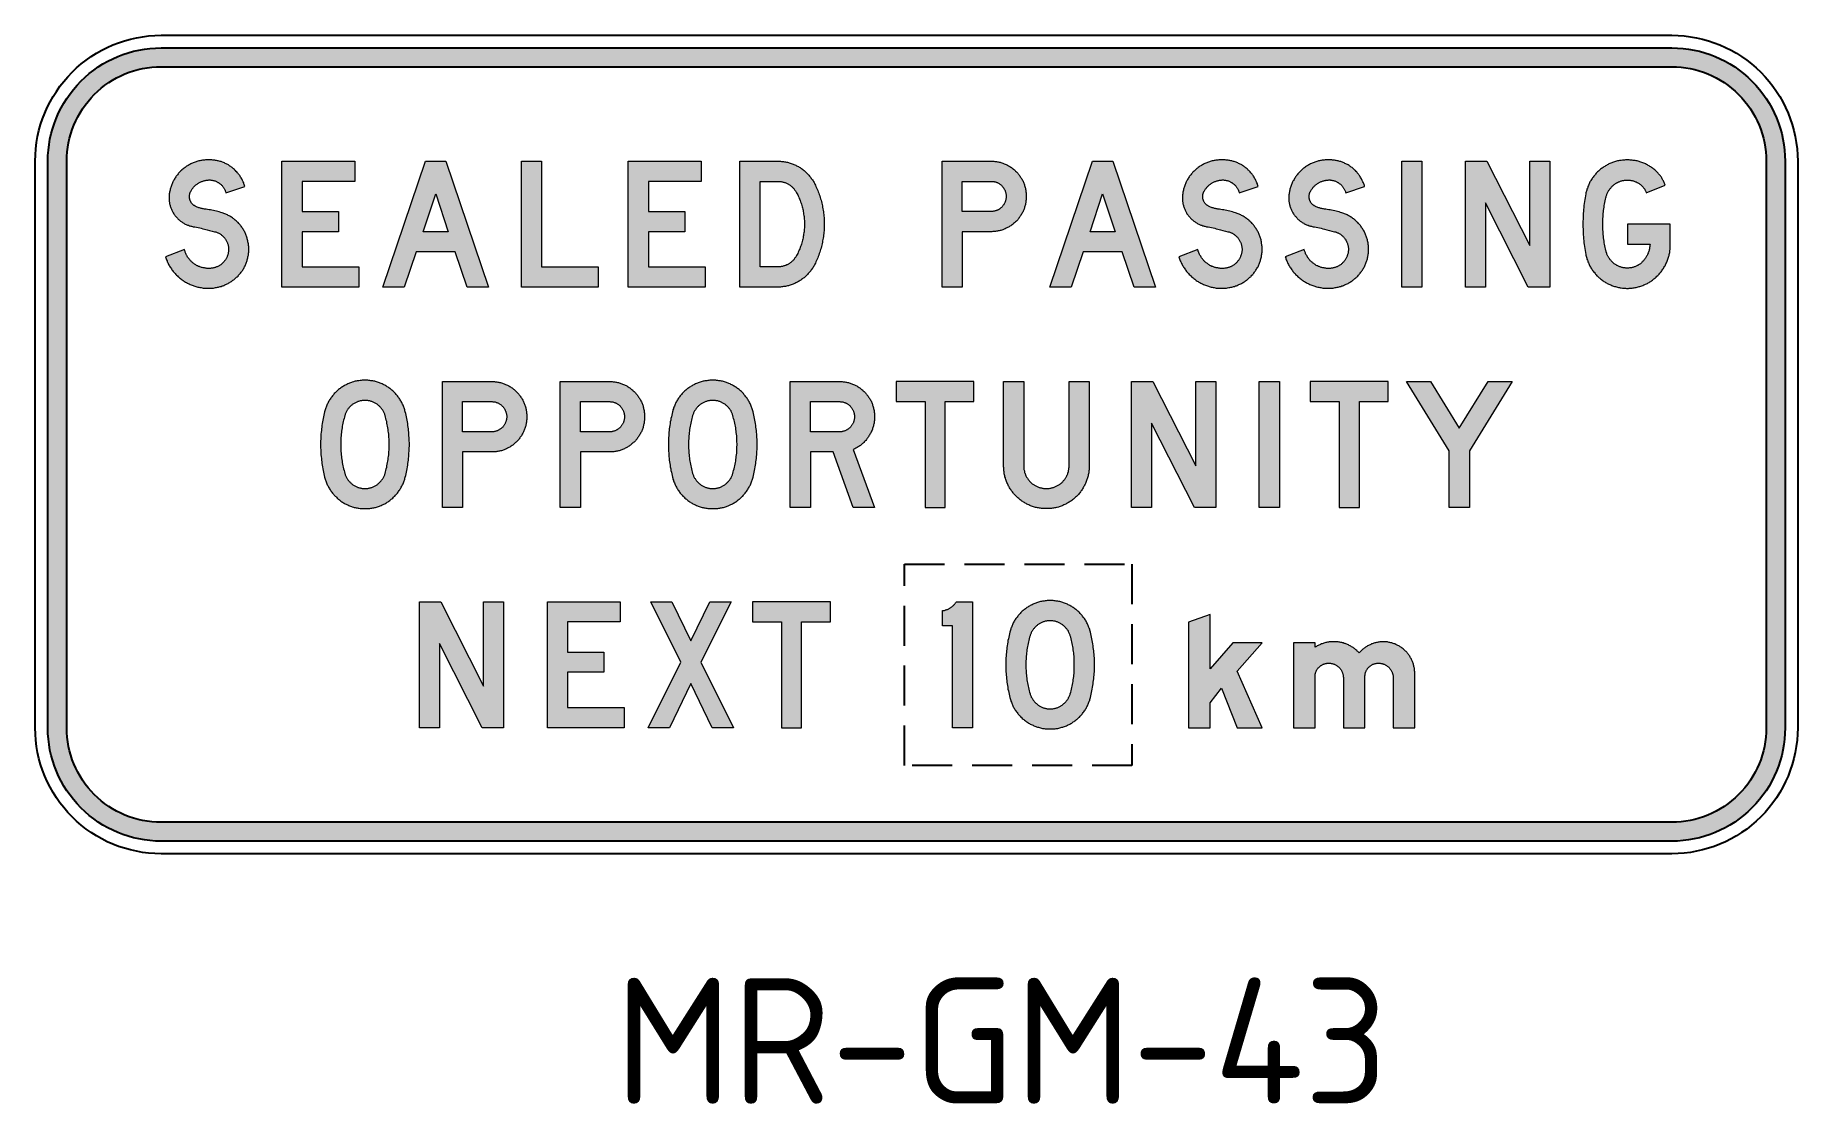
# Model space of a CAD drawing. Extents: x 135 to 275, y 151 to 236.
import ezdxf

# ---------------------------------------------------------------- set-up
doc = ezdxf.new("R2010")
doc.units = 0
doc.header["$LTSCALE"] = 0.5
doc.linetypes.add('HIDDEN', pattern=[9.525, 6.35, -3.175])
doc.layers.add('L25', color=1, linetype='CONTINUOUS')
doc.layers.add('L35', color=3, linetype='CONTINUOUS')
doc.styles.add('ISO', font='iso3098b.shx')

msp = doc.modelspace()

# ---------------------------------------------------------------- texts
at = {"layer": 'L25', "insert": (180.83, 160.78), "char_height": 10, "attachment_point": 1, "style": 'ISO'}
msp.add_mtext_dynamic_manual_height_columns('MR-GM-43', width=112.7229, gutter_width=12.5, heights=[0], dxfattribs=at)

# ---------------------------------------------------------------- hatches: boundary and pattern name
at = {"layer": 'L25'}
h = msp.add_hatch(color=256, dxfattribs=at)
edge = h.paths.add_edge_path()
edge.add_line((135.79, 180.63), (135.79, 225.63))
edge.add_arc((144.79, 225.63), 9, 90, 180, ccw=False)
edge.add_line((144.79, 234.63), (264.79, 234.63))
edge.add_arc((264.79, 225.63), 9, 0, 90, ccw=False)
edge.add_line((273.79, 225.63), (273.79, 180.63))
edge.add_arc((264.79, 180.63), 9, -90, 0, ccw=False)
edge.add_line((264.79, 171.63), (144.79, 171.63))
edge.add_arc((144.79, 180.63), 9, 180, 270, ccw=False)
edge = h.paths.add_edge_path(flags=16)
edge.add_line((137.29, 180.63), (137.29, 225.63))
edge.add_arc((144.79, 225.63), 7.5, 90, 180, ccw=False)
edge.add_line((144.79, 233.13), (264.79, 233.13))
edge.add_arc((264.79, 225.63), 7.5, 0, 90, ccw=False)
edge.add_line((272.29, 225.63), (272.29, 180.63))
edge.add_arc((264.79, 180.63), 7.5, -90, 0, ccw=False)
edge.add_line((264.79, 173.13), (144.79, 173.13))
edge.add_arc((144.79, 180.63), 7.5, 180, 270, ccw=False)
h = msp.add_hatch(color=256, dxfattribs=at)
h.paths.add_polyline_path([(215.38, 215.63), (218.78, 225.64), (220.38, 225.64), (223.77, 215.63), (222.08, 215.63), (221.13, 218.44), (218.03, 218.44), (217.08, 215.63)])
h.paths.add_polyline_path([(220.57, 220.03), (218.58, 220.03), (219.57, 223.04)], flags=16)
h.paths.add_polyline_path([(181.9, 225.64), (187.7, 225.64), (187.7, 224.03), (183.5, 224.03), (183.5, 221.64), (186.4, 221.64), (186.4, 220.03), (183.5, 220.03), (183.5, 217.24), (188, 217.24), (188, 215.63), (181.9, 215.63)])
h.paths.add_polyline_path([(173.41, 225.64), (175.01, 225.64), (175.01, 217.24), (179.51, 217.24), (179.51, 215.63), (173.41, 215.63)])
h.paths.add_polyline_path([(162.41, 215.63), (165.8, 225.64), (167.4, 225.64), (170.8, 215.63), (169.1, 215.63), (168.15, 218.44), (165.05, 218.44), (164.1, 215.63)])
h.paths.add_polyline_path([(167.6, 220.03), (165.61, 220.03), (166.61, 223.04)], flags=16)
h.paths.add_polyline_path([(154.39, 225.64), (160.19, 225.64), (160.19, 224.03), (155.99, 224.03), (155.99, 221.64), (158.89, 221.64), (158.89, 220.03), (155.99, 220.03), (155.99, 217.24), (160.49, 217.24), (160.49, 215.63), (154.39, 215.63)])
h.paths.add_polyline_path([(248.4, 225.64), (250.1, 225.64), (253.5, 218.94), (253.5, 225.64), (255.1, 225.64), (255.1, 215.63), (253.39, 215.63), (250, 222.33), (250, 215.63), (248.4, 215.63)])
h.paths.add_polyline_path([(243.34, 225.64), (244.94, 225.64), (244.94, 215.63), (243.34, 215.63)])
h.paths.add_polyline_path([(148.54, 225.73), (148.46, 225.73), (148.39, 225.73), (148.31, 225.73), (148.24, 225.72), (148.16, 225.71), (148.08, 225.71), (148.01, 225.69), (147.94, 225.68), (147.86, 225.67), (147.79, 225.65), (147.71, 225.63), (147.64, 225.61), (147.57, 225.59), (147.5, 225.56), (147.42, 225.53), (147.35, 225.51), (147.28, 225.48), (147.21, 225.45), (147.14, 225.41), (147.07, 225.38), (147.01, 225.34), (146.94, 225.3), (146.88, 225.27), (146.81, 225.23), (146.75, 225.18), (146.69, 225.14), (146.63, 225.09), (146.57, 225.04), (146.51, 224.99), (146.45, 224.94), (146.4, 224.89), (146.34, 224.84), (146.29, 224.79), (146.23, 224.73), (146.18, 224.68), (146.14, 224.62), (146.09, 224.56), (146.04, 224.5), (146, 224.43), (145.95, 224.38), (145.91, 224.31), (145.87, 224.25), (145.83, 224.18), (145.79, 224.11), (145.76, 224.05), (145.73, 223.98), (145.69, 223.91), (145.66, 223.84), (145.63, 223.77), (145.61, 223.7), (145.58, 223.63), (145.56, 223.55), (145.54, 223.48), (145.52, 223.41), (145.5, 223.34), (145.48, 223.26), (145.47, 223.18), (145.45, 223.11), (145.44, 223.04), (145.43, 222.97), (145.43, 222.9), (145.42, 222.84), (145.42, 222.77), (145.42, 222.71), (145.42, 222.64), (145.42, 222.58), (145.43, 222.51), (145.44, 222.44), (145.45, 222.38), (145.46, 222.31), (145.47, 222.25), (145.48, 222.18), (145.5, 222.12), (145.52, 222.06), (145.54, 222), (145.56, 221.93), (145.58, 221.87), (145.61, 221.81), (145.64, 221.75), (145.66, 221.69), (145.69, 221.63), (145.73, 221.58), (145.76, 221.52), (145.79, 221.46), (145.83, 221.41), (145.87, 221.35), (145.91, 221.3), (145.95, 221.25), (145.99, 221.2), (146.03, 221.15), (146.08, 221.1), (146.13, 221.06), (146.17, 221.01), (146.22, 220.97), (146.27, 220.92), (146.32, 220.88), (146.38, 220.84), (146.43, 220.81), (146.49, 220.77), (146.54, 220.74), (146.6, 220.7), (146.65, 220.67), (146.71, 220.64), (146.77, 220.61), (146.84, 220.58), (146.9, 220.56), (146.96, 220.54), (147.02, 220.51), (147.08, 220.49), (147.15, 220.48), (147.21, 220.46), (147.28, 220.45), (147.34, 220.43), (147.47, 220.41), (147.6, 220.38), (147.73, 220.36), (147.86, 220.33), (147.98, 220.3), (148.11, 220.27), (148.24, 220.24), (148.44, 220.18), (148.64, 220.13), (148.84, 220.08), (149.04, 220.03), (149.09, 220.02), (149.14, 220.01), (149.19, 219.99), (149.24, 219.97), (149.29, 219.95), (149.33, 219.93), (149.38, 219.91), (149.42, 219.89), (149.47, 219.86), (149.51, 219.83), (149.56, 219.8), (149.6, 219.77), (149.64, 219.74), (149.68, 219.7), (149.72, 219.66), (149.75, 219.63), (149.78, 219.59), (149.82, 219.55), (149.85, 219.51), (149.88, 219.47), (149.91, 219.43), (149.94, 219.38), (149.97, 219.34), (149.99, 219.29), (150.02, 219.24), (150.04, 219.2), (150.06, 219.15), (150.07, 219.1), (150.09, 219.05), (150.11, 219), (150.12, 218.95), (150.13, 218.9), (150.14, 218.85), (150.14, 218.8), (150.15, 218.75), (150.15, 218.69), (150.15, 218.64), (150.15, 218.59), (150.15, 218.54), (150.15, 218.49), (150.14, 218.44), (150.13, 218.38), (150.12, 218.33), (150.11, 218.28), (150.1, 218.22), (150.08, 218.17), (150.07, 218.13), (150.05, 218.08), (150.03, 218.03), (150, 217.98), (149.98, 217.93), (149.95, 217.88), (149.92, 217.84), (149.9, 217.79), (149.86, 217.75), (149.83, 217.71), (149.8, 217.67), (149.76, 217.62), (149.73, 217.59), (149.69, 217.55), (149.65, 217.51), (149.61, 217.47), (149.57, 217.44), (149.53, 217.41), (149.48, 217.38), (149.44, 217.35), (149.39, 217.32), (149.34, 217.29), (149.3, 217.27), (149.25, 217.25), (149.2, 217.23), (149.15, 217.21), (149.1, 217.2), (149.05, 217.18), (149, 217.17), (148.94, 217.15), (148.89, 217.14), (148.84, 217.14), (148.78, 217.13), (148.72, 217.12), (148.66, 217.12), (148.6, 217.12), (148.54, 217.12), (148.47, 217.12), (148.41, 217.12), (148.36, 217.13), (148.3, 217.14), (148.24, 217.15), (148.18, 217.16), (148.12, 217.17), (148.06, 217.19), (148, 217.2), (147.94, 217.22), (147.88, 217.24), (147.83, 217.26), (147.77, 217.28), (147.71, 217.31), (147.66, 217.33), (147.61, 217.36), (147.55, 217.39), (147.5, 217.43), (147.45, 217.46), (147.4, 217.5), (147.35, 217.53), (147.31, 217.57), (147.26, 217.61), (147.21, 217.65), (147.17, 217.7), (147.13, 217.73), (147.09, 217.78), (147.05, 217.83), (147.01, 217.87), (146.97, 217.92), (146.94, 217.97), (146.9, 218.02), (146.87, 218.08), (146.84, 218.13), (146.81, 218.18), (146.78, 218.23), (146.76, 218.29), (146.73, 218.35), (146.71, 218.4), (146.69, 218.46), (146.67, 218.52), (146.65, 218.58), (146.64, 218.63), (145.14, 218.04), (145.17, 217.96), (145.2, 217.88), (145.23, 217.8), (145.26, 217.73), (145.28, 217.65), (145.32, 217.58), (145.35, 217.5), (145.39, 217.43), (145.43, 217.36), (145.47, 217.29), (145.52, 217.22), (145.56, 217.15), (145.61, 217.08), (145.65, 217.01), (145.7, 216.95), (145.75, 216.88), (145.8, 216.82), (145.85, 216.76), (145.91, 216.7), (145.97, 216.64), (146.02, 216.58), (146.08, 216.52), (146.14, 216.46), (146.2, 216.41), (146.26, 216.36), (146.33, 216.31), (146.39, 216.26), (146.46, 216.21), (146.53, 216.16), (146.6, 216.11), (146.66, 216.07), (146.73, 216.03), (146.8, 215.99), (146.88, 215.95), (146.95, 215.91), (147.03, 215.88), (147.1, 215.84), (147.17, 215.81), (147.25, 215.78), (147.33, 215.75), (147.4, 215.72), (147.48, 215.7), (147.56, 215.68), (147.64, 215.65), (147.72, 215.63), (147.8, 215.62), (147.88, 215.6), (147.96, 215.59), (148.04, 215.57), (148.12, 215.56), (148.2, 215.55), (148.28, 215.55), (148.37, 215.54), (148.45, 215.54), (148.53, 215.54), (148.61, 215.54), (148.69, 215.54), (148.78, 215.55), (148.85, 215.55), (148.94, 215.56), (149.02, 215.57), (149.1, 215.59), (149.18, 215.6), (149.26, 215.62), (149.34, 215.63), (149.41, 215.65), (149.49, 215.67), (149.56, 215.69), (149.63, 215.72), (149.71, 215.74), (149.77, 215.77), (149.84, 215.8), (149.91, 215.83), (149.98, 215.86), (150.05, 215.89), (150.12, 215.93), (150.18, 215.96), (150.25, 216), (150.31, 216.04), (150.38, 216.08), (150.44, 216.12), (150.5, 216.17), (150.56, 216.21), (150.62, 216.26), (150.68, 216.31), (150.73, 216.36), (150.79, 216.41), (150.84, 216.46), (150.9, 216.51), (150.95, 216.57), (151, 216.63), (151.05, 216.69), (151.09, 216.74), (151.14, 216.81), (151.19, 216.86), (151.23, 216.93), (151.27, 216.99), (151.31, 217.05), (151.35, 217.12), (151.39, 217.19), (151.42, 217.25), (151.46, 217.32), (151.49, 217.39), (151.51, 217.46), (151.54, 217.53), (151.57, 217.6), (151.59, 217.67), (151.62, 217.74), (151.64, 217.81), (151.66, 217.89), (151.68, 217.96), (151.69, 218.04), (151.71, 218.11), (151.72, 218.18), (151.73, 218.26), (151.74, 218.33), (151.75, 218.41), (151.75, 218.49), (151.75, 218.56), (151.75, 218.63), (151.75, 218.71), (151.75, 218.79), (151.75, 218.86), (151.74, 218.94), (151.73, 219.01), (151.72, 219.08), (151.71, 219.16), (151.69, 219.23), (151.68, 219.31), (151.66, 219.38), (151.64, 219.46), (151.62, 219.52), (151.6, 219.6), (151.57, 219.67), (151.55, 219.74), (151.52, 219.81), (151.49, 219.88), (151.46, 219.94), (151.43, 220.01), (151.39, 220.08), (151.35, 220.15), (151.32, 220.21), (151.28, 220.28), (151.23, 220.34), (151.19, 220.4), (151.15, 220.46), (151.1, 220.52), (151.06, 220.58), (151.01, 220.64), (150.96, 220.69), (150.9, 220.75), (150.85, 220.8), (150.8, 220.85), (150.74, 220.9), (150.68, 220.95), (150.62, 221), (150.57, 221.05), (150.51, 221.09), (150.45, 221.14), (150.38, 221.18), (150.32, 221.22), (150.26, 221.26), (150.19, 221.29), (150.13, 221.33), (150.06, 221.36), (149.99, 221.4), (149.92, 221.43), (149.85, 221.46), (149.78, 221.49), (149.71, 221.51), (149.64, 221.54), (149.53, 221.57), (149.41, 221.6), (149.29, 221.64), (149.18, 221.67), (149.06, 221.69), (148.95, 221.72), (148.83, 221.74), (148.71, 221.76), (148.6, 221.78), (148.48, 221.8), (148.36, 221.82), (148.24, 221.83), (148.17, 221.84), (148.11, 221.85), (148.04, 221.87), (147.98, 221.88), (147.92, 221.9), (147.85, 221.92), (147.79, 221.94), (147.73, 221.96), (147.66, 221.98), (147.6, 222.01), (147.54, 222.04), (147.51, 222.05), (147.47, 222.07), (147.44, 222.1), (147.4, 222.12), (147.37, 222.14), (147.34, 222.16), (147.31, 222.19), (147.28, 222.22), (147.25, 222.25), (147.22, 222.28), (147.2, 222.31), (147.18, 222.35), (147.16, 222.38), (147.14, 222.42), (147.12, 222.46), (147.1, 222.49), (147.09, 222.53), (147.07, 222.57), (147.06, 222.6), (147.06, 222.64), (147.05, 222.68), (147.04, 222.72), (147.04, 222.77), (147.04, 222.81), (147.04, 222.85), (147.04, 222.89), (147.05, 222.93), (147.05, 222.97), (147.06, 223.01), (147.06, 223.04), (147.08, 223.08), (147.09, 223.12), (147.1, 223.16), (147.12, 223.2), (147.14, 223.23), (147.17, 223.28), (147.2, 223.33), (147.23, 223.38), (147.26, 223.43), (147.29, 223.47), (147.33, 223.51), (147.37, 223.56), (147.4, 223.6), (147.44, 223.64), (147.48, 223.68), (147.52, 223.72), (147.56, 223.75), (147.61, 223.79), (147.65, 223.82), (147.7, 223.85), (147.75, 223.88), (147.8, 223.91), (147.85, 223.94), (147.9, 223.96), (147.95, 223.99), (147.99, 224.01), (148.05, 224.03), (148.1, 224.05), (148.15, 224.06), (148.21, 224.08), (148.26, 224.09), (148.32, 224.11), (148.38, 224.12), (148.43, 224.12), (148.48, 224.13), (148.54, 224.13), (148.59, 224.14), (148.64, 224.14), (148.69, 224.14), (148.74, 224.13), (148.79, 224.13), (148.84, 224.12), (148.89, 224.11), (148.94, 224.1), (148.99, 224.09), (149.04, 224.07), (149.08, 224.06), (149.13, 224.04), (149.18, 224.02), (149.22, 224), (149.27, 223.97), (149.31, 223.95), (149.35, 223.93), (149.4, 223.9), (149.44, 223.87), (149.48, 223.84), (149.52, 223.81), (149.55, 223.77), (149.59, 223.74), (149.63, 223.7), (149.66, 223.66), (149.69, 223.62), (149.72, 223.58), (149.75, 223.54), (149.78, 223.5), (149.8, 223.46), (149.83, 223.42), (149.85, 223.37), (149.87, 223.32), (149.89, 223.28), (149.91, 223.23), (149.92, 223.18), (149.94, 223.13), (151.44, 223.63), (151.42, 223.7), (151.4, 223.77), (151.37, 223.84), (151.35, 223.91), (151.32, 223.98), (151.29, 224.04), (151.26, 224.11), (151.22, 224.18), (151.19, 224.24), (151.15, 224.3), (151.11, 224.37), (151.08, 224.43), (151.04, 224.49), (151, 224.55), (150.95, 224.61), (150.91, 224.66), (150.86, 224.72), (150.81, 224.78), (150.76, 224.82), (150.71, 224.88), (150.66, 224.93), (150.61, 224.98), (150.55, 225.03), (150.5, 225.08), (150.44, 225.12), (150.38, 225.17), (150.32, 225.21), (150.26, 225.25), (150.2, 225.29), (150.14, 225.33), (150.08, 225.36), (150.01, 225.4), (149.95, 225.43), (149.88, 225.46), (149.82, 225.49), (149.75, 225.52), (149.68, 225.55), (149.62, 225.57), (149.55, 225.6), (149.48, 225.62), (149.4, 225.64), (149.33, 225.66), (149.27, 225.67), (149.19, 225.69), (149.12, 225.7), (149.05, 225.71), (148.98, 225.72), (148.9, 225.72), (148.83, 225.73), (148.76, 225.73), (148.69, 225.73), (148.61, 225.73)])
h.paths.add_polyline_path([(193.76, 217.24), (192.37, 217.24), (192.37, 224.03), (193.76, 224.03), (193.82, 224.03), (193.87, 224.03), (193.93, 224.02), (193.99, 224.02), (194.04, 224.01), (194.1, 224), (194.15, 223.99), (194.2, 223.97), (194.26, 223.96), (194.31, 223.94), (194.36, 223.93), (194.41, 223.91), (194.47, 223.88), (194.52, 223.86), (194.57, 223.83), (194.62, 223.81), (194.66, 223.78), (194.71, 223.75), (194.75, 223.72), (194.8, 223.68), (194.84, 223.65), (194.88, 223.61), (194.93, 223.57), (194.97, 223.53), (195.01, 223.49), (195.04, 223.46), (195.08, 223.41), (195.11, 223.37), (195.14, 223.32), (195.18, 223.28), (195.21, 223.23), (195.24, 223.18), (195.26, 223.13), (195.31, 223.04), (195.36, 222.96), (195.4, 222.87), (195.44, 222.77), (195.48, 222.68), (195.52, 222.59), (195.55, 222.5), (195.59, 222.4), (195.62, 222.31), (195.65, 222.21), (195.68, 222.12), (195.71, 222.02), (195.73, 221.92), (195.76, 221.83), (195.78, 221.73), (195.8, 221.63), (195.82, 221.53), (195.83, 221.43), (195.85, 221.33), (195.86, 221.24), (195.87, 221.14), (195.88, 221.04), (195.89, 220.93), (195.89, 220.83), (195.89, 220.74), (195.89, 220.64), (195.89, 220.53), (195.89, 220.43), (195.89, 220.34), (195.88, 220.24), (195.87, 220.13), (195.86, 220.03), (195.85, 219.93), (195.83, 219.84), (195.82, 219.74), (195.8, 219.64), (195.78, 219.54), (195.76, 219.45), (195.73, 219.35), (195.71, 219.25), (195.68, 219.15), (195.65, 219.05), (195.62, 218.96), (195.59, 218.87), (195.55, 218.77), (195.52, 218.68), (195.48, 218.59), (195.44, 218.5), (195.4, 218.4), (195.36, 218.31), (195.31, 218.22), (195.26, 218.14), (195.24, 218.09), (195.21, 218.04), (195.18, 217.99), (195.14, 217.95), (195.11, 217.9), (195.08, 217.86), (195.04, 217.81), (195.01, 217.77), (194.97, 217.73), (194.93, 217.7), (194.88, 217.66), (194.84, 217.62), (194.8, 217.59), (194.75, 217.56), (194.71, 217.52), (194.66, 217.49), (194.62, 217.46), (194.57, 217.44), (194.52, 217.41), (194.47, 217.39), (194.41, 217.36), (194.36, 217.34), (194.31, 217.32), (194.26, 217.31), (194.2, 217.29), (194.15, 217.28), (194.1, 217.27), (194.04, 217.26), (193.99, 217.25), (193.93, 217.25), (193.87, 217.24), (193.82, 217.24)], flags=16)
h.paths.add_polyline_path([(193.76, 215.63), (190.76, 215.63), (190.76, 225.64), (193.76, 225.64), (193.84, 225.64), (193.92, 225.63), (194, 225.63), (194.08, 225.62), (194.16, 225.61), (194.23, 225.6), (194.31, 225.59), (194.38, 225.58), (194.46, 225.56), (194.54, 225.55), (194.62, 225.53), (194.69, 225.51), (194.76, 225.48), (194.84, 225.46), (194.91, 225.43), (194.99, 225.4), (195.06, 225.37), (195.13, 225.34), (195.2, 225.31), (195.27, 225.27), (195.34, 225.24), (195.41, 225.2), (195.48, 225.16), (195.54, 225.12), (195.6, 225.08), (195.67, 225.04), (195.73, 224.99), (195.8, 224.94), (195.86, 224.89), (195.92, 224.84), (195.97, 224.79), (196.03, 224.74), (196.09, 224.69), (196.14, 224.63), (196.2, 224.57), (196.25, 224.51), (196.3, 224.45), (196.35, 224.39), (196.4, 224.34), (196.44, 224.27), (196.49, 224.21), (196.53, 224.14), (196.58, 224.08), (196.62, 224.01), (196.66, 223.94), (196.69, 223.88), (196.73, 223.81), (196.76, 223.74), (196.81, 223.63), (196.86, 223.52), (196.9, 223.42), (196.95, 223.31), (196.99, 223.2), (197.03, 223.09), (197.07, 222.98), (197.11, 222.87), (197.15, 222.76), (197.18, 222.65), (197.21, 222.54), (197.24, 222.42), (197.27, 222.31), (197.3, 222.19), (197.32, 222.08), (197.34, 221.97), (197.36, 221.85), (197.38, 221.74), (197.4, 221.62), (197.41, 221.51), (197.43, 221.39), (197.44, 221.27), (197.45, 221.16), (197.46, 221.04), (197.46, 220.93), (197.47, 220.81), (197.47, 220.69), (197.47, 220.58), (197.47, 220.46), (197.46, 220.35), (197.46, 220.23), (197.45, 220.11), (197.44, 219.99), (197.43, 219.88), (197.41, 219.76), (197.4, 219.65), (197.38, 219.53), (197.36, 219.42), (197.34, 219.3), (197.32, 219.19), (197.3, 219.07), (197.27, 218.96), (197.24, 218.85), (197.21, 218.73), (197.18, 218.62), (197.15, 218.51), (197.11, 218.4), (197.07, 218.29), (197.03, 218.18), (196.99, 218.07), (196.95, 217.96), (196.9, 217.85), (196.86, 217.74), (196.81, 217.64), (196.76, 217.54), (196.73, 217.46), (196.69, 217.39), (196.66, 217.33), (196.62, 217.26), (196.58, 217.19), (196.53, 217.13), (196.49, 217.06), (196.44, 217), (196.4, 216.93), (196.35, 216.87), (196.3, 216.82), (196.25, 216.76), (196.2, 216.7), (196.14, 216.64), (196.09, 216.58), (196.03, 216.53), (195.97, 216.48), (195.92, 216.42), (195.86, 216.37), (195.8, 216.33), (195.73, 216.28), (195.67, 216.24), (195.6, 216.19), (195.54, 216.15), (195.48, 216.11), (195.41, 216.07), (195.34, 216.03), (195.27, 215.99), (195.2, 215.96), (195.13, 215.93), (195.06, 215.9), (194.99, 215.87), (194.91, 215.84), (194.84, 215.81), (194.76, 215.79), (194.69, 215.77), (194.62, 215.74), (194.54, 215.73), (194.46, 215.71), (194.38, 215.69), (194.31, 215.68), (194.23, 215.67), (194.16, 215.66), (194.08, 215.65), (194, 215.64), (193.92, 215.64), (193.84, 215.64)])
h.paths.add_polyline_path([(210.72, 221.64), (208.42, 221.64), (208.42, 224.03), (210.72, 224.03), (210.76, 224.03), (210.81, 224.03), (210.86, 224.03), (210.91, 224.02), (210.95, 224.01), (211, 224), (211.05, 223.99), (211.09, 223.98), (211.13, 223.96), (211.18, 223.94), (211.22, 223.93), (211.26, 223.91), (211.3, 223.89), (211.35, 223.86), (211.39, 223.84), (211.42, 223.81), (211.46, 223.78), (211.5, 223.75), (211.54, 223.72), (211.56, 223.68), (211.6, 223.65), (211.63, 223.61), (211.66, 223.58), (211.69, 223.54), (211.72, 223.5), (211.74, 223.47), (211.77, 223.42), (211.79, 223.38), (211.81, 223.34), (211.83, 223.3), (211.84, 223.25), (211.86, 223.21), (211.87, 223.16), (211.89, 223.11), (211.9, 223.07), (211.9, 223.03), (211.91, 222.98), (211.91, 222.93), (211.92, 222.88), (211.92, 222.84), (211.92, 222.79), (211.91, 222.74), (211.91, 222.69), (211.9, 222.64), (211.9, 222.6), (211.89, 222.56), (211.87, 222.51), (211.86, 222.46), (211.84, 222.42), (211.83, 222.37), (211.81, 222.33), (211.79, 222.29), (211.77, 222.25), (211.74, 222.2), (211.72, 222.16), (211.69, 222.13), (211.66, 222.09), (211.63, 222.06), (211.6, 222.02), (211.56, 221.99), (211.54, 221.95), (211.5, 221.92), (211.46, 221.89), (211.42, 221.86), (211.39, 221.83), (211.35, 221.81), (211.3, 221.78), (211.26, 221.76), (211.22, 221.74), (211.18, 221.72), (211.13, 221.71), (211.09, 221.69), (211.05, 221.68), (211, 221.67), (210.95, 221.66), (210.91, 221.65), (210.86, 221.64), (210.81, 221.64), (210.76, 221.64)], flags=16)
h.paths.add_polyline_path([(210.72, 220.03), (208.42, 220.03), (208.42, 215.63), (206.82, 215.63), (206.82, 225.64), (210.72, 225.64), (210.79, 225.64), (210.86, 225.63), (210.93, 225.63), (211.01, 225.62), (211.08, 225.61), (211.15, 225.6), (211.22, 225.59), (211.29, 225.58), (211.36, 225.56), (211.43, 225.55), (211.5, 225.53), (211.57, 225.51), (211.64, 225.48), (211.71, 225.46), (211.77, 225.43), (211.84, 225.4), (211.91, 225.37), (211.97, 225.34), (212.03, 225.31), (212.1, 225.27), (212.16, 225.24), (212.22, 225.2), (212.28, 225.16), (212.34, 225.12), (212.4, 225.08), (212.46, 225.03), (212.51, 224.99), (212.57, 224.94), (212.62, 224.89), (212.67, 224.84), (212.73, 224.8), (212.78, 224.74), (212.83, 224.69), (212.87, 224.63), (212.91, 224.58), (212.96, 224.52), (213, 224.46), (213.04, 224.4), (213.08, 224.34), (213.12, 224.28), (213.16, 224.22), (213.19, 224.15), (213.23, 224.09), (213.26, 224.02), (213.29, 223.96), (213.31, 223.89), (213.34, 223.83), (213.36, 223.76), (213.38, 223.69), (213.41, 223.62), (213.42, 223.55), (213.44, 223.48), (213.46, 223.41), (213.47, 223.34), (213.48, 223.27), (213.49, 223.19), (213.5, 223.12), (213.51, 223.05), (213.51, 222.98), (213.51, 222.91), (213.51, 222.84), (213.51, 222.76), (213.51, 222.69), (213.51, 222.62), (213.5, 222.55), (213.49, 222.48), (213.48, 222.4), (213.47, 222.33), (213.46, 222.26), (213.44, 222.19), (213.42, 222.12), (213.41, 222.05), (213.38, 221.98), (213.36, 221.91), (213.34, 221.84), (213.31, 221.78), (213.29, 221.71), (213.26, 221.65), (213.23, 221.58), (213.19, 221.52), (213.16, 221.45), (213.12, 221.39), (213.08, 221.33), (213.04, 221.27), (213, 221.21), (212.96, 221.15), (212.91, 221.09), (212.87, 221.04), (212.83, 220.98), (212.78, 220.93), (212.73, 220.87), (212.67, 220.82), (212.62, 220.78), (212.57, 220.73), (212.51, 220.68), (212.46, 220.64), (212.4, 220.59), (212.34, 220.55), (212.28, 220.51), (212.22, 220.47), (212.16, 220.43), (212.1, 220.39), (212.03, 220.36), (211.97, 220.33), (211.91, 220.3), (211.84, 220.27), (211.77, 220.24), (211.71, 220.21), (211.64, 220.19), (211.57, 220.16), (211.5, 220.14), (211.43, 220.12), (211.36, 220.11), (211.29, 220.09), (211.22, 220.08), (211.15, 220.07), (211.08, 220.06), (211.01, 220.05), (210.93, 220.04), (210.86, 220.04), (210.79, 220.03)])
h.paths.add_polyline_path([(230.43, 223.13), (231.93, 223.63), (231.91, 223.7), (231.89, 223.77), (231.87, 223.84), (231.84, 223.91), (231.81, 223.98), (231.78, 224.04), (231.75, 224.11), (231.72, 224.18), (231.68, 224.24), (231.65, 224.3), (231.61, 224.37), (231.57, 224.43), (231.53, 224.49), (231.49, 224.55), (231.45, 224.61), (231.4, 224.66), (231.35, 224.72), (231.31, 224.78), (231.26, 224.82), (231.2, 224.88), (231.15, 224.93), (231.1, 224.98), (231.05, 225.03), (230.99, 225.08), (230.93, 225.12), (230.88, 225.17), (230.82, 225.21), (230.76, 225.25), (230.69, 225.29), (230.64, 225.33), (230.57, 225.36), (230.51, 225.4), (230.44, 225.43), (230.38, 225.46), (230.31, 225.49), (230.24, 225.52), (230.18, 225.55), (230.11, 225.57), (230.04, 225.6), (229.97, 225.62), (229.9, 225.64), (229.83, 225.66), (229.76, 225.67), (229.69, 225.69), (229.62, 225.7), (229.54, 225.71), (229.47, 225.72), (229.4, 225.72), (229.32, 225.73), (229.25, 225.73), (229.18, 225.73), (229.11, 225.73), (229.03, 225.73), (228.96, 225.73), (228.88, 225.73), (228.81, 225.73), (228.73, 225.72), (228.65, 225.71), (228.58, 225.71), (228.5, 225.69), (228.43, 225.68), (228.36, 225.67), (228.28, 225.65), (228.21, 225.63), (228.13, 225.61), (228.06, 225.59), (227.99, 225.56), (227.92, 225.53), (227.85, 225.51), (227.78, 225.48), (227.71, 225.45), (227.64, 225.41), (227.57, 225.38), (227.51, 225.34), (227.44, 225.3), (227.37, 225.27), (227.31, 225.23), (227.24, 225.18), (227.18, 225.14), (227.12, 225.09), (227.06, 225.04), (227.01, 224.99), (226.95, 224.94), (226.89, 224.89), (226.84, 224.84), (226.78, 224.79), (226.73, 224.73), (226.68, 224.68), (226.63, 224.62), (226.58, 224.56), (226.54, 224.5), (226.49, 224.43), (226.45, 224.38), (226.4, 224.31), (226.36, 224.25), (226.32, 224.18), (226.29, 224.11), (226.25, 224.05), (226.22, 223.98), (226.19, 223.91), (226.16, 223.84), (226.13, 223.77), (226.1, 223.7), (226.08, 223.63), (226.05, 223.55), (226.03, 223.48), (226.01, 223.41), (225.99, 223.34), (225.97, 223.26), (225.96, 223.18), (225.95, 223.11), (225.94, 223.04), (225.93, 222.97), (225.92, 222.9), (225.92, 222.84), (225.91, 222.77), (225.91, 222.71), (225.92, 222.64), (225.92, 222.58), (225.92, 222.51), (225.93, 222.44), (225.94, 222.38), (225.95, 222.31), (225.96, 222.25), (225.98, 222.18), (225.99, 222.12), (226.01, 222.06), (226.03, 222), (226.05, 221.93), (226.08, 221.87), (226.1, 221.81), (226.13, 221.75), (226.16, 221.69), (226.19, 221.63), (226.22, 221.58), (226.25, 221.52), (226.28, 221.46), (226.32, 221.41), (226.36, 221.35), (226.4, 221.3), (226.44, 221.25), (226.48, 221.2), (226.53, 221.15), (226.57, 221.1), (226.62, 221.06), (226.67, 221.01), (226.71, 220.97), (226.77, 220.92), (226.82, 220.88), (226.87, 220.84), (226.93, 220.81), (226.98, 220.77), (227.04, 220.74), (227.09, 220.7), (227.15, 220.67), (227.21, 220.64), (227.27, 220.61), (227.33, 220.58), (227.39, 220.56), (227.45, 220.54), (227.52, 220.51), (227.58, 220.49), (227.64, 220.48), (227.7, 220.46), (227.77, 220.45), (227.84, 220.43), (227.97, 220.41), (228.09, 220.38), (228.22, 220.36), (228.35, 220.33), (228.48, 220.3), (228.61, 220.27), (228.74, 220.24), (228.93, 220.18), (229.13, 220.13), (229.33, 220.08), (229.53, 220.03), (229.58, 220.02), (229.64, 220.01), (229.68, 219.99), (229.73, 219.97), (229.78, 219.95), (229.83, 219.93), (229.87, 219.91), (229.92, 219.89), (229.96, 219.86), (230.01, 219.83), (230.05, 219.8), (230.09, 219.77), (230.13, 219.74), (230.17, 219.7), (230.21, 219.66), (230.24, 219.63), (230.28, 219.59), (230.31, 219.55), (230.35, 219.51), (230.38, 219.47), (230.41, 219.43), (230.43, 219.38), (230.46, 219.34), (230.49, 219.29), (230.51, 219.24), (230.53, 219.2), (230.55, 219.15), (230.57, 219.1), (230.58, 219.05), (230.6, 219), (230.61, 218.95), (230.62, 218.9), (230.63, 218.85), (230.64, 218.8), (230.64, 218.75), (230.65, 218.69), (230.65, 218.64), (230.65, 218.59), (230.65, 218.54), (230.64, 218.49), (230.64, 218.44), (230.63, 218.38), (230.62, 218.33), (230.61, 218.28), (230.59, 218.22), (230.58, 218.17), (230.56, 218.13), (230.54, 218.08), (230.52, 218.03), (230.5, 217.98), (230.47, 217.93), (230.45, 217.88), (230.42, 217.84), (230.39, 217.79), (230.36, 217.75), (230.33, 217.71), (230.29, 217.67), (230.26, 217.62), (230.22, 217.59), (230.19, 217.55), (230.15, 217.51), (230.11, 217.47), (230.06, 217.44), (230.02, 217.41), (229.98, 217.38), (229.93, 217.35), (229.89, 217.32), (229.84, 217.29), (229.79, 217.27), (229.75, 217.25), (229.7, 217.23), (229.65, 217.21), (229.59, 217.2), (229.54, 217.18), (229.49, 217.17), (229.44, 217.15), (229.39, 217.14), (229.33, 217.14), (229.28, 217.13), (229.21, 217.12), (229.15, 217.12), (229.09, 217.12), (229.03, 217.12), (228.97, 217.12), (228.91, 217.12), (228.85, 217.13), (228.79, 217.14), (228.73, 217.15), (228.67, 217.16), (228.61, 217.17), (228.55, 217.19), (228.49, 217.2), (228.43, 217.22), (228.38, 217.24), (228.32, 217.26), (228.26, 217.28), (228.21, 217.31), (228.15, 217.33), (228.1, 217.36), (228.05, 217.39), (227.99, 217.43), (227.95, 217.46), (227.9, 217.5), (227.85, 217.53), (227.8, 217.57), (227.75, 217.61), (227.71, 217.65), (227.66, 217.7), (227.62, 217.73), (227.58, 217.78), (227.54, 217.83), (227.51, 217.87), (227.47, 217.92), (227.43, 217.97), (227.4, 218.02), (227.37, 218.08), (227.33, 218.13), (227.31, 218.18), (227.28, 218.23), (227.25, 218.29), (227.23, 218.35), (227.21, 218.4), (227.18, 218.46), (227.17, 218.52), (227.15, 218.58), (227.13, 218.63), (225.64, 218.04), (225.66, 217.96), (225.69, 217.88), (225.72, 217.8), (225.75, 217.73), (225.78, 217.65), (225.81, 217.58), (225.85, 217.5), (225.89, 217.43), (225.93, 217.36), (225.97, 217.29), (226.01, 217.22), (226.05, 217.15), (226.1, 217.08), (226.15, 217.01), (226.2, 216.95), (226.24, 216.88), (226.29, 216.82), (226.35, 216.76), (226.4, 216.7), (226.46, 216.64), (226.52, 216.58), (226.58, 216.52), (226.64, 216.46), (226.69, 216.41), (226.76, 216.36), (226.82, 216.31), (226.89, 216.26), (226.95, 216.21), (227.02, 216.16), (227.09, 216.11), (227.16, 216.07), (227.23, 216.03), (227.3, 215.99), (227.37, 215.95), (227.44, 215.91), (227.52, 215.88), (227.59, 215.84), (227.67, 215.81), (227.74, 215.78), (227.82, 215.75), (227.9, 215.72), (227.98, 215.7), (228.05, 215.68), (228.13, 215.65), (228.21, 215.63), (228.29, 215.62), (228.37, 215.6), (228.45, 215.59), (228.53, 215.57), (228.61, 215.56), (228.7, 215.55), (228.78, 215.55), (228.86, 215.54), (228.94, 215.54), (229.02, 215.54), (229.1, 215.54), (229.19, 215.54), (229.27, 215.55), (229.35, 215.55), (229.43, 215.56), (229.51, 215.57), (229.59, 215.59), (229.68, 215.6), (229.76, 215.62), (229.83, 215.63), (229.91, 215.65), (229.98, 215.67), (230.05, 215.69), (230.13, 215.72), (230.2, 215.74), (230.27, 215.77), (230.34, 215.8), (230.41, 215.83), (230.48, 215.86), (230.55, 215.89), (230.61, 215.93), (230.68, 215.96), (230.74, 216), (230.81, 216.04), (230.87, 216.08), (230.93, 216.12), (231, 216.17), (231.06, 216.21), (231.11, 216.26), (231.17, 216.31), (231.23, 216.36), (231.28, 216.41), (231.34, 216.46), (231.39, 216.51), (231.44, 216.57), (231.5, 216.63), (231.54, 216.69), (231.59, 216.74), (231.63, 216.81), (231.68, 216.86), (231.72, 216.93), (231.76, 216.99), (231.8, 217.05), (231.84, 217.12), (231.88, 217.19), (231.92, 217.25), (231.95, 217.32), (231.98, 217.39), (232.01, 217.46), (232.04, 217.53), (232.06, 217.6), (232.09, 217.67), (232.11, 217.74), (232.13, 217.81), (232.15, 217.89), (232.17, 217.96), (232.19, 218.04), (232.2, 218.11), (232.21, 218.18), (232.22, 218.26), (232.23, 218.33), (232.24, 218.41), (232.24, 218.49), (232.25, 218.56), (232.25, 218.63), (232.25, 218.71), (232.24, 218.79), (232.24, 218.86), (232.23, 218.94), (232.22, 219.01), (232.21, 219.08), (232.2, 219.16), (232.19, 219.23), (232.17, 219.31), (232.16, 219.38), (232.14, 219.46), (232.11, 219.52), (232.09, 219.6), (232.07, 219.67), (232.04, 219.74), (232.01, 219.81), (231.99, 219.88), (231.95, 219.94), (231.92, 220.01), (231.89, 220.08), (231.85, 220.15), (231.81, 220.21), (231.77, 220.28), (231.73, 220.34), (231.68, 220.4), (231.64, 220.46), (231.59, 220.52), (231.55, 220.58), (231.5, 220.64), (231.45, 220.69), (231.4, 220.75), (231.35, 220.8), (231.29, 220.85), (231.23, 220.9), (231.18, 220.95), (231.12, 221), (231.06, 221.05), (231, 221.09), (230.94, 221.14), (230.88, 221.18), (230.81, 221.22), (230.75, 221.26), (230.68, 221.29), (230.62, 221.33), (230.55, 221.36), (230.48, 221.4), (230.42, 221.43), (230.34, 221.46), (230.27, 221.49), (230.21, 221.51), (230.14, 221.54), (230.02, 221.57), (229.9, 221.6), (229.79, 221.64), (229.68, 221.67), (229.56, 221.69), (229.44, 221.72), (229.32, 221.74), (229.21, 221.76), (229.09, 221.78), (228.97, 221.8), (228.86, 221.82), (228.74, 221.83), (228.67, 221.84), (228.6, 221.85), (228.54, 221.87), (228.47, 221.88), (228.41, 221.9), (228.35, 221.92), (228.28, 221.94), (228.22, 221.96), (228.16, 221.98), (228.09, 222.01), (228.03, 222.04), (228, 222.05), (227.97, 222.07), (227.93, 222.1), (227.9, 222.12), (227.86, 222.14), (227.83, 222.16), (227.8, 222.19), (227.77, 222.22), (227.75, 222.25), (227.72, 222.28), (227.69, 222.31), (227.67, 222.35), (227.65, 222.38), (227.63, 222.42), (227.61, 222.46), (227.59, 222.49), (227.58, 222.53), (227.57, 222.57), (227.56, 222.6), (227.55, 222.64), (227.54, 222.68), (227.54, 222.72), (227.54, 222.77), (227.53, 222.81), (227.53, 222.85), (227.54, 222.89), (227.54, 222.93), (227.54, 222.97), (227.55, 223.01), (227.56, 223.04), (227.57, 223.08), (227.58, 223.12), (227.6, 223.16), (227.62, 223.2), (227.63, 223.23), (227.66, 223.28), (227.69, 223.33), (227.72, 223.38), (227.75, 223.43), (227.79, 223.47), (227.82, 223.51), (227.86, 223.56), (227.9, 223.6), (227.94, 223.64), (227.98, 223.68), (228.01, 223.72), (228.06, 223.75), (228.1, 223.79), (228.15, 223.82), (228.19, 223.85), (228.24, 223.88), (228.29, 223.91), (228.34, 223.94), (228.39, 223.96), (228.44, 223.99), (228.49, 224.01), (228.54, 224.03), (228.6, 224.05), (228.65, 224.06), (228.7, 224.08), (228.76, 224.09), (228.81, 224.11), (228.87, 224.12), (228.92, 224.12), (228.98, 224.13), (229.03, 224.13), (229.08, 224.14), (229.14, 224.14), (229.19, 224.14), (229.24, 224.13), (229.29, 224.13), (229.33, 224.12), (229.38, 224.11), (229.43, 224.1), (229.48, 224.09), (229.53, 224.07), (229.58, 224.06), (229.63, 224.04), (229.67, 224.02), (229.72, 224), (229.76, 223.97), (229.8, 223.95), (229.85, 223.93), (229.89, 223.9), (229.93, 223.87), (229.97, 223.84), (230.01, 223.81), (230.05, 223.77), (230.08, 223.74), (230.12, 223.7), (230.15, 223.66), (230.19, 223.62), (230.21, 223.58), (230.24, 223.54), (230.27, 223.5), (230.3, 223.46), (230.32, 223.42), (230.34, 223.37), (230.37, 223.32), (230.38, 223.28), (230.4, 223.23), (230.42, 223.18)])
h.paths.add_polyline_path([(238.89, 223.13), (240.39, 223.63), (240.37, 223.7), (240.34, 223.77), (240.32, 223.84), (240.29, 223.91), (240.26, 223.98), (240.23, 224.04), (240.2, 224.11), (240.17, 224.18), (240.14, 224.24), (240.1, 224.3), (240.06, 224.37), (240.02, 224.43), (239.99, 224.49), (239.94, 224.55), (239.9, 224.61), (239.85, 224.66), (239.81, 224.72), (239.76, 224.78), (239.71, 224.82), (239.66, 224.88), (239.6, 224.93), (239.55, 224.98), (239.5, 225.03), (239.44, 225.08), (239.39, 225.12), (239.33, 225.17), (239.27, 225.21), (239.21, 225.25), (239.15, 225.29), (239.09, 225.33), (239.03, 225.36), (238.96, 225.4), (238.9, 225.43), (238.83, 225.46), (238.76, 225.49), (238.69, 225.52), (238.63, 225.55), (238.56, 225.57), (238.49, 225.6), (238.42, 225.62), (238.35, 225.64), (238.28, 225.66), (238.21, 225.67), (238.14, 225.69), (238.07, 225.7), (238, 225.71), (237.92, 225.72), (237.85, 225.72), (237.78, 225.73), (237.71, 225.73), (237.63, 225.73), (237.56, 225.73), (237.49, 225.73), (237.41, 225.73), (237.33, 225.73), (237.26, 225.73), (237.18, 225.72), (237.11, 225.71), (237.03, 225.71), (236.95, 225.69), (236.88, 225.68), (236.81, 225.67), (236.73, 225.65), (236.66, 225.63), (236.59, 225.61), (236.51, 225.59), (236.44, 225.56), (236.37, 225.53), (236.3, 225.51), (236.23, 225.48), (236.16, 225.45), (236.09, 225.41), (236.02, 225.38), (235.96, 225.34), (235.89, 225.3), (235.83, 225.27), (235.76, 225.23), (235.7, 225.18), (235.63, 225.14), (235.57, 225.09), (235.52, 225.04), (235.46, 224.99), (235.4, 224.94), (235.34, 224.89), (235.29, 224.84), (235.23, 224.79), (235.18, 224.73), (235.13, 224.68), (235.08, 224.62), (235.04, 224.56), (234.99, 224.5), (234.94, 224.43), (234.9, 224.38), (234.86, 224.31), (234.82, 224.25), (234.78, 224.18), (234.74, 224.11), (234.7, 224.05), (234.67, 223.98), (234.64, 223.91), (234.61, 223.84), (234.58, 223.77), (234.55, 223.7), (234.53, 223.63), (234.5, 223.55), (234.48, 223.48), (234.46, 223.41), (234.44, 223.34), (234.43, 223.26), (234.41, 223.18), (234.4, 223.11), (234.39, 223.04), (234.38, 222.97), (234.37, 222.9), (234.37, 222.84), (234.37, 222.77), (234.37, 222.71), (234.37, 222.64), (234.37, 222.58), (234.38, 222.51), (234.38, 222.44), (234.39, 222.38), (234.4, 222.31), (234.42, 222.25), (234.43, 222.18), (234.45, 222.12), (234.46, 222.06), (234.48, 222), (234.51, 221.93), (234.53, 221.87), (234.56, 221.81), (234.58, 221.75), (234.61, 221.69), (234.64, 221.63), (234.67, 221.58), (234.7, 221.52), (234.74, 221.46), (234.77, 221.41), (234.81, 221.35), (234.85, 221.3), (234.89, 221.25), (234.94, 221.2), (234.98, 221.15), (235.03, 221.1), (235.07, 221.06), (235.12, 221.01), (235.17, 220.97), (235.22, 220.92), (235.27, 220.88), (235.32, 220.84), (235.38, 220.81), (235.43, 220.77), (235.49, 220.74), (235.55, 220.7), (235.6, 220.67), (235.66, 220.64), (235.72, 220.61), (235.78, 220.58), (235.84, 220.56), (235.91, 220.54), (235.97, 220.51), (236.03, 220.49), (236.09, 220.48), (236.16, 220.46), (236.22, 220.45), (236.29, 220.43), (236.42, 220.41), (236.55, 220.38), (236.68, 220.36), (236.81, 220.33), (236.93, 220.3), (237.06, 220.27), (237.19, 220.24), (237.38, 220.18), (237.59, 220.13), (237.78, 220.08), (237.99, 220.03), (238.04, 220.02), (238.09, 220.01), (238.14, 219.99), (238.19, 219.97), (238.23, 219.95), (238.28, 219.93), (238.32, 219.91), (238.37, 219.89), (238.42, 219.86), (238.46, 219.83), (238.5, 219.8), (238.54, 219.77), (238.59, 219.74), (238.63, 219.7), (238.66, 219.66), (238.7, 219.63), (238.73, 219.59), (238.77, 219.55), (238.8, 219.51), (238.83, 219.47), (238.86, 219.43), (238.89, 219.38), (238.91, 219.34), (238.94, 219.29), (238.96, 219.24), (238.98, 219.2), (239, 219.15), (239.02, 219.1), (239.04, 219.05), (239.05, 219), (239.06, 218.95), (239.08, 218.9), (239.08, 218.85), (239.09, 218.8), (239.1, 218.75), (239.1, 218.69), (239.1, 218.64), (239.1, 218.59), (239.1, 218.54), (239.09, 218.49), (239.09, 218.44), (239.08, 218.38), (239.07, 218.33), (239.06, 218.28), (239.04, 218.22), (239.03, 218.17), (239.01, 218.13), (238.99, 218.08), (238.97, 218.03), (238.95, 217.98), (238.92, 217.93), (238.9, 217.88), (238.87, 217.84), (238.84, 217.79), (238.81, 217.75), (238.78, 217.71), (238.74, 217.67), (238.71, 217.62), (238.67, 217.59), (238.64, 217.55), (238.6, 217.51), (238.56, 217.47), (238.52, 217.44), (238.47, 217.41), (238.43, 217.38), (238.38, 217.35), (238.34, 217.32), (238.29, 217.29), (238.24, 217.27), (238.2, 217.25), (238.15, 217.23), (238.1, 217.21), (238.05, 217.2), (238, 217.18), (237.94, 217.17), (237.89, 217.15), (237.84, 217.14), (237.78, 217.14), (237.73, 217.13), (237.67, 217.12), (237.61, 217.12), (237.54, 217.12), (237.48, 217.12), (237.42, 217.12), (237.36, 217.12), (237.3, 217.13), (237.24, 217.14), (237.18, 217.15), (237.12, 217.16), (237.06, 217.17), (237, 217.19), (236.94, 217.2), (236.88, 217.22), (236.83, 217.24), (236.77, 217.26), (236.72, 217.28), (236.66, 217.31), (236.61, 217.33), (236.55, 217.36), (236.5, 217.39), (236.45, 217.43), (236.4, 217.46), (236.35, 217.5), (236.3, 217.53), (236.25, 217.57), (236.21, 217.61), (236.16, 217.65), (236.12, 217.7), (236.07, 217.73), (236.03, 217.78), (235.99, 217.83), (235.96, 217.87), (235.92, 217.92), (235.89, 217.97), (235.85, 218.02), (235.82, 218.08), (235.79, 218.13), (235.76, 218.18), (235.73, 218.23), (235.7, 218.29), (235.68, 218.35), (235.66, 218.4), (235.64, 218.46), (235.62, 218.52), (235.6, 218.58), (235.59, 218.63), (234.09, 218.04), (234.12, 217.96), (234.14, 217.88), (234.17, 217.8), (234.2, 217.73), (234.23, 217.65), (234.26, 217.58), (234.3, 217.5), (234.34, 217.43), (234.38, 217.36), (234.42, 217.29), (234.46, 217.22), (234.51, 217.15), (234.55, 217.08), (234.6, 217.01), (234.65, 216.95), (234.7, 216.88), (234.75, 216.82), (234.8, 216.76), (234.86, 216.7), (234.91, 216.64), (234.97, 216.58), (235.03, 216.52), (235.09, 216.46), (235.15, 216.41), (235.21, 216.36), (235.27, 216.31), (235.34, 216.26), (235.41, 216.21), (235.47, 216.16), (235.54, 216.11), (235.61, 216.07), (235.68, 216.03), (235.75, 215.99), (235.82, 215.95), (235.9, 215.91), (235.97, 215.88), (236.04, 215.84), (236.12, 215.81), (236.2, 215.78), (236.27, 215.75), (236.35, 215.72), (236.43, 215.7), (236.5, 215.68), (236.58, 215.65), (236.66, 215.63), (236.75, 215.62), (236.83, 215.6), (236.9, 215.59), (236.98, 215.57), (237.07, 215.56), (237.15, 215.55), (237.23, 215.55), (237.31, 215.54), (237.39, 215.54), (237.47, 215.54), (237.56, 215.54), (237.64, 215.54), (237.72, 215.55), (237.8, 215.55), (237.88, 215.56), (237.96, 215.57), (238.05, 215.59), (238.13, 215.6), (238.21, 215.62), (238.28, 215.63), (238.36, 215.65), (238.43, 215.67), (238.51, 215.69), (238.58, 215.72), (238.65, 215.74), (238.72, 215.77), (238.79, 215.8), (238.86, 215.83), (238.93, 215.86), (239, 215.89), (239.07, 215.93), (239.13, 215.96), (239.19, 216), (239.26, 216.04), (239.32, 216.08), (239.39, 216.12), (239.45, 216.17), (239.51, 216.21), (239.56, 216.26), (239.62, 216.31), (239.68, 216.36), (239.74, 216.41), (239.79, 216.46), (239.85, 216.51), (239.9, 216.57), (239.95, 216.63), (239.99, 216.69), (240.04, 216.74), (240.09, 216.81), (240.13, 216.86), (240.18, 216.93), (240.22, 216.99), (240.26, 217.05), (240.3, 217.12), (240.33, 217.19), (240.37, 217.25), (240.4, 217.32), (240.43, 217.39), (240.46, 217.46), (240.49, 217.53), (240.52, 217.6), (240.54, 217.67), (240.56, 217.74), (240.59, 217.81), (240.61, 217.89), (240.62, 217.96), (240.64, 218.04), (240.65, 218.11), (240.67, 218.18), (240.68, 218.26), (240.69, 218.33), (240.69, 218.41), (240.7, 218.49), (240.7, 218.56), (240.7, 218.63), (240.7, 218.71), (240.7, 218.79), (240.69, 218.86), (240.69, 218.94), (240.68, 219.01), (240.67, 219.08), (240.66, 219.16), (240.64, 219.23), (240.63, 219.31), (240.61, 219.38), (240.59, 219.46), (240.57, 219.52), (240.54, 219.6), (240.52, 219.67), (240.49, 219.74), (240.46, 219.81), (240.44, 219.88), (240.41, 219.94), (240.37, 220.01), (240.34, 220.08), (240.3, 220.15), (240.26, 220.21), (240.22, 220.28), (240.18, 220.34), (240.14, 220.4), (240.09, 220.46), (240.05, 220.52), (240, 220.58), (239.95, 220.64), (239.9, 220.69), (239.85, 220.75), (239.8, 220.8), (239.74, 220.85), (239.69, 220.9), (239.63, 220.95), (239.57, 221), (239.52, 221.05), (239.46, 221.09), (239.39, 221.14), (239.33, 221.18), (239.27, 221.22), (239.2, 221.26), (239.14, 221.29), (239.07, 221.33), (239.01, 221.36), (238.94, 221.4), (238.87, 221.43), (238.8, 221.46), (238.73, 221.49), (238.66, 221.51), (238.59, 221.54), (238.47, 221.57), (238.36, 221.6), (238.24, 221.64), (238.13, 221.67), (238.01, 221.69), (237.89, 221.72), (237.77, 221.74), (237.66, 221.76), (237.54, 221.78), (237.42, 221.8), (237.31, 221.82), (237.19, 221.83), (237.12, 221.84), (237.06, 221.85), (236.99, 221.87), (236.92, 221.88), (236.86, 221.9), (236.8, 221.92), (236.74, 221.94), (236.67, 221.96), (236.61, 221.98), (236.55, 222.01), (236.49, 222.04), (236.45, 222.05), (236.42, 222.07), (236.38, 222.1), (236.35, 222.12), (236.32, 222.14), (236.28, 222.16), (236.25, 222.19), (236.23, 222.22), (236.2, 222.25), (236.17, 222.28), (236.15, 222.31), (236.12, 222.35), (236.1, 222.38), (236.08, 222.42), (236.06, 222.46), (236.05, 222.49), (236.03, 222.53), (236.02, 222.57), (236.01, 222.6), (236, 222.64), (235.99, 222.68), (235.99, 222.72), (235.99, 222.77), (235.99, 222.81), (235.99, 222.85), (235.99, 222.89), (235.99, 222.93), (235.99, 222.97), (236, 223.01), (236.01, 223.04), (236.02, 223.08), (236.04, 223.12), (236.05, 223.16), (236.07, 223.2), (236.09, 223.23), (236.11, 223.28), (236.14, 223.33), (236.17, 223.38), (236.21, 223.43), (236.24, 223.47), (236.28, 223.51), (236.31, 223.56), (236.35, 223.6), (236.39, 223.64), (236.43, 223.68), (236.47, 223.72), (236.51, 223.75), (236.55, 223.79), (236.6, 223.82), (236.65, 223.85), (236.69, 223.88), (236.74, 223.91), (236.79, 223.94), (236.84, 223.96), (236.89, 223.99), (236.94, 224.01), (236.99, 224.03), (237.05, 224.05), (237.1, 224.06), (237.16, 224.08), (237.21, 224.09), (237.27, 224.11), (237.32, 224.12), (237.37, 224.12), (237.43, 224.13), (237.49, 224.13), (237.54, 224.14), (237.59, 224.14), (237.64, 224.14), (237.69, 224.13), (237.74, 224.13), (237.79, 224.12), (237.84, 224.11), (237.88, 224.1), (237.93, 224.09), (237.98, 224.07), (238.03, 224.06), (238.08, 224.04), (238.13, 224.02), (238.17, 224), (238.21, 223.97), (238.26, 223.95), (238.3, 223.93), (238.34, 223.9), (238.38, 223.87), (238.42, 223.84), (238.46, 223.81), (238.5, 223.77), (238.54, 223.74), (238.57, 223.7), (238.61, 223.66), (238.64, 223.62), (238.66, 223.58), (238.69, 223.54), (238.72, 223.5), (238.75, 223.46), (238.77, 223.42), (238.8, 223.37), (238.82, 223.32), (238.84, 223.28), (238.86, 223.23), (238.87, 223.18)])
h.paths.add_polyline_path([(262.75, 223.13), (264.25, 223.74), (264.23, 223.8), (264.21, 223.87), (264.18, 223.93), (264.15, 223.99), (264.12, 224.06), (264.09, 224.12), (264.06, 224.18), (264.02, 224.24), (263.99, 224.3), (263.96, 224.36), (263.92, 224.41), (263.88, 224.47), (263.83, 224.53), (263.79, 224.58), (263.74, 224.64), (263.7, 224.69), (263.65, 224.74), (263.6, 224.79), (263.56, 224.83), (263.5, 224.89), (263.44, 224.94), (263.37, 224.99), (263.31, 225.04), (263.25, 225.09), (263.18, 225.13), (263.12, 225.18), (263.05, 225.22), (262.99, 225.26), (262.92, 225.3), (262.85, 225.34), (262.78, 225.37), (262.7, 225.41), (262.64, 225.44), (262.56, 225.47), (262.49, 225.5), (262.41, 225.53), (262.34, 225.56), (262.26, 225.58), (262.19, 225.6), (262.12, 225.63), (262.04, 225.65), (261.96, 225.66), (261.88, 225.68), (261.8, 225.69), (261.73, 225.7), (261.65, 225.71), (261.57, 225.72), (261.49, 225.72), (261.41, 225.73), (261.34, 225.73), (261.26, 225.73), (261.18, 225.73), (261.1, 225.73), (261.02, 225.72), (260.94, 225.72), (260.86, 225.71), (260.78, 225.7), (260.7, 225.69), (260.63, 225.68), (260.55, 225.66), (260.47, 225.65), (260.4, 225.63), (260.32, 225.6), (260.24, 225.58), (260.17, 225.56), (260.09, 225.53), (260.02, 225.5), (259.95, 225.47), (259.88, 225.44), (259.8, 225.41), (259.73, 225.37), (259.66, 225.34), (259.59, 225.3), (259.53, 225.26), (259.46, 225.22), (259.39, 225.18), (259.33, 225.13), (259.26, 225.09), (259.2, 225.04), (259.13, 224.99), (259.08, 224.94), (259.02, 224.89), (258.96, 224.83), (258.9, 224.78), (258.84, 224.73), (258.79, 224.67), (258.74, 224.61), (258.69, 224.55), (258.64, 224.49), (258.59, 224.43), (258.55, 224.37), (258.5, 224.31), (258.46, 224.25), (258.41, 224.18), (258.37, 224.11), (258.33, 224.05), (258.29, 223.98), (258.26, 223.91), (258.22, 223.84), (258.2, 223.77), (258.16, 223.7), (258.13, 223.63), (258.11, 223.55), (258.08, 223.49), (258.05, 223.41), (258.03, 223.34), (258.01, 223.26), (257.99, 223.19), (257.97, 223.11), (257.96, 223.04), (257.93, 222.88), (257.9, 222.73), (257.88, 222.58), (257.85, 222.42), (257.83, 222.26), (257.81, 222.11), (257.8, 221.96), (257.78, 221.8), (257.77, 221.65), (257.76, 221.49), (257.75, 221.33), (257.74, 221.18), (257.74, 221.02), (257.73, 220.87), (257.73, 220.71), (257.73, 220.56), (257.73, 220.4), (257.74, 220.25), (257.74, 220.09), (257.75, 219.93), (257.76, 219.78), (257.77, 219.62), (257.78, 219.47), (257.8, 219.31), (257.81, 219.16), (257.83, 219.01), (257.85, 218.85), (257.88, 218.69), (257.9, 218.54), (257.93, 218.39), (257.96, 218.23), (257.97, 218.16), (257.99, 218.09), (258.01, 218.01), (258.03, 217.93), (258.05, 217.86), (258.08, 217.78), (258.11, 217.71), (258.13, 217.64), (258.16, 217.57), (258.2, 217.5), (258.22, 217.43), (258.26, 217.36), (258.29, 217.29), (258.33, 217.22), (258.37, 217.16), (258.41, 217.09), (258.46, 217.02), (258.5, 216.96), (258.55, 216.9), (258.59, 216.83), (258.64, 216.78), (258.69, 216.72), (258.74, 216.66), (258.79, 216.6), (258.84, 216.54), (258.9, 216.49), (258.96, 216.43), (259.02, 216.38), (259.08, 216.33), (259.13, 216.28), (259.2, 216.23), (259.26, 216.18), (259.33, 216.14), (259.39, 216.09), (259.46, 216.05), (259.53, 216.01), (259.59, 215.97), (259.66, 215.93), (259.73, 215.9), (259.8, 215.86), (259.88, 215.83), (259.95, 215.8), (260.02, 215.77), (260.09, 215.74), (260.17, 215.71), (260.24, 215.69), (260.32, 215.67), (260.4, 215.65), (260.47, 215.63), (260.55, 215.61), (260.63, 215.59), (260.7, 215.58), (260.78, 215.57), (260.86, 215.56), (260.94, 215.55), (261.02, 215.54), (261.1, 215.54), (261.18, 215.53), (261.26, 215.53), (261.34, 215.53), (261.41, 215.54), (261.49, 215.54), (261.57, 215.55), (261.65, 215.56), (261.73, 215.57), (261.8, 215.58), (261.88, 215.59), (261.96, 215.61), (262.04, 215.63), (262.12, 215.65), (262.19, 215.67), (262.26, 215.69), (262.34, 215.71), (262.41, 215.74), (262.49, 215.77), (262.56, 215.8), (262.64, 215.83), (262.7, 215.86), (262.78, 215.9), (262.85, 215.93), (262.92, 215.97), (262.99, 216.01), (263.05, 216.05), (263.12, 216.09), (263.18, 216.14), (263.25, 216.18), (263.31, 216.23), (263.37, 216.28), (263.44, 216.33), (263.5, 216.38), (263.56, 216.43), (263.61, 216.49), (263.67, 216.55), (263.72, 216.61), (263.78, 216.67), (263.83, 216.73), (263.89, 216.79), (263.94, 216.85), (263.99, 216.92), (264.03, 216.98), (264.08, 217.05), (264.12, 217.12), (264.16, 217.19), (264.21, 217.26), (264.25, 217.33), (264.28, 217.4), (264.32, 217.47), (264.36, 217.55), (264.39, 217.62), (264.42, 217.7), (264.45, 217.77), (264.47, 217.85), (264.5, 217.92), (264.52, 218), (264.55, 218.08), (264.57, 218.15), (264.59, 218.23), (264.6, 218.31), (264.62, 218.39), (264.63, 218.48), (264.64, 218.56), (264.65, 218.63), (264.65, 220.64), (261.26, 220.64), (261.26, 219.04), (263.06, 219.04), (263.05, 218.97), (263.05, 218.91), (263.04, 218.85), (263.03, 218.79), (263.02, 218.72), (263.01, 218.66), (263, 218.6), (262.98, 218.54), (262.96, 218.48), (262.94, 218.42), (262.92, 218.37), (262.9, 218.31), (262.87, 218.25), (262.85, 218.19), (262.82, 218.14), (262.79, 218.08), (262.76, 218.03), (262.72, 217.98), (262.69, 217.92), (262.66, 217.87), (262.62, 217.82), (262.58, 217.77), (262.54, 217.72), (262.5, 217.68), (262.45, 217.64), (262.41, 217.6), (262.37, 217.56), (262.33, 217.52), (262.29, 217.49), (262.24, 217.46), (262.2, 217.42), (262.15, 217.39), (262.1, 217.36), (262.05, 217.34), (262, 217.31), (261.95, 217.29), (261.9, 217.26), (261.85, 217.25), (261.8, 217.23), (261.75, 217.21), (261.7, 217.2), (261.64, 217.18), (261.59, 217.17), (261.53, 217.16), (261.48, 217.15), (261.42, 217.15), (261.36, 217.14), (261.31, 217.14), (261.26, 217.14), (261.2, 217.14), (261.14, 217.14), (261.09, 217.15), (261.03, 217.15), (260.98, 217.16), (260.92, 217.17), (260.87, 217.18), (260.82, 217.2), (260.76, 217.21), (260.71, 217.23), (260.66, 217.25), (260.61, 217.26), (260.55, 217.29), (260.5, 217.31), (260.45, 217.34), (260.41, 217.36), (260.36, 217.39), (260.31, 217.42), (260.27, 217.46), (260.22, 217.49), (260.18, 217.52), (260.14, 217.56), (260.09, 217.6), (260.05, 217.64), (260.01, 217.68), (259.98, 217.72), (259.94, 217.76), (259.9, 217.81), (259.87, 217.85), (259.83, 217.9), (259.8, 217.95), (259.77, 218), (259.74, 218.05), (259.71, 218.1), (259.69, 218.15), (259.66, 218.2), (259.64, 218.26), (259.62, 218.31), (259.6, 218.37), (259.58, 218.42), (259.57, 218.48), (259.56, 218.54), (259.53, 218.66), (259.5, 218.79), (259.48, 218.91), (259.45, 219.04), (259.43, 219.16), (259.41, 219.29), (259.39, 219.42), (259.37, 219.54), (259.36, 219.67), (259.35, 219.8), (259.34, 219.93), (259.33, 220.06), (259.32, 220.19), (259.31, 220.32), (259.31, 220.44), (259.31, 220.57), (259.31, 220.7), (259.31, 220.83), (259.31, 220.96), (259.32, 221.08), (259.33, 221.21), (259.34, 221.34), (259.35, 221.47), (259.36, 221.6), (259.37, 221.72), (259.39, 221.85), (259.41, 221.98), (259.43, 222.11), (259.45, 222.23), (259.48, 222.36), (259.5, 222.49), (259.53, 222.61), (259.56, 222.73), (259.57, 222.79), (259.58, 222.85), (259.6, 222.9), (259.62, 222.96), (259.64, 223.01), (259.66, 223.06), (259.69, 223.12), (259.71, 223.17), (259.74, 223.22), (259.77, 223.27), (259.8, 223.32), (259.83, 223.37), (259.87, 223.42), (259.9, 223.46), (259.94, 223.5), (259.98, 223.55), (260.01, 223.59), (260.05, 223.63), (260.09, 223.67), (260.14, 223.71), (260.18, 223.75), (260.22, 223.78), (260.27, 223.82), (260.31, 223.85), (260.36, 223.88), (260.41, 223.91), (260.45, 223.93), (260.5, 223.95), (260.55, 223.98), (260.61, 224), (260.66, 224.02), (260.71, 224.04), (260.76, 224.06), (260.82, 224.07), (260.87, 224.09), (260.92, 224.1), (260.98, 224.11), (261.03, 224.12), (261.09, 224.13), (261.14, 224.13), (261.2, 224.13), (261.26, 224.13), (261.31, 224.13), (261.36, 224.13), (261.42, 224.13), (261.48, 224.12), (261.53, 224.11), (261.59, 224.1), (261.64, 224.09), (261.7, 224.07), (261.75, 224.06), (261.8, 224.04), (261.85, 224.02), (261.9, 224), (261.95, 223.98), (262, 223.95), (262.05, 223.93), (262.1, 223.91), (262.15, 223.88), (262.2, 223.85), (262.24, 223.82), (262.29, 223.78), (262.33, 223.75), (262.37, 223.71), (262.41, 223.67), (262.45, 223.63), (262.49, 223.6), (262.52, 223.56), (262.55, 223.52), (262.58, 223.49), (262.61, 223.45), (262.64, 223.4), (262.66, 223.36), (262.68, 223.32), (262.7, 223.27), (262.72, 223.23), (262.74, 223.18)])
h = msp.add_hatch(color=256, dxfattribs=at)
h.paths.add_polyline_path([(243.71, 208.14), (245.61, 208.14), (247.91, 204.43), (250.21, 208.14), (252.11, 208.14), (248.71, 202.63), (248.71, 198.14), (247.11, 198.14), (247.11, 202.63)])
h.paths.add_polyline_path([(236.07, 208.14), (236.07, 206.54), (238.37, 206.54), (238.37, 198.14), (239.97, 198.14), (239.97, 206.54), (242.27, 206.54), (242.27, 208.14)])
h.paths.add_polyline_path([(232.02, 208.14), (233.63, 208.14), (233.63, 198.14), (232.02, 198.14)])
h.paths.add_polyline_path([(221.87, 208.14), (223.57, 208.14), (226.97, 201.44), (226.97, 208.14), (228.57, 208.14), (228.57, 198.14), (226.87, 198.14), (223.47, 204.83), (223.47, 198.14), (221.87, 198.14)])
h.paths.add_polyline_path([(203.17, 208.14), (203.17, 206.54), (205.47, 206.54), (205.47, 198.14), (207.07, 198.14), (207.07, 206.54), (209.36, 206.54), (209.36, 208.14)])
h.paths.add_polyline_path([(159.39, 205.44), (159.35, 205.31), (159.32, 205.19), (159.29, 205.07), (159.26, 204.95), (159.23, 204.82), (159.21, 204.7), (159.18, 204.58), (159.16, 204.45), (159.14, 204.33), (159.13, 204.2), (159.11, 204.08), (159.1, 203.95), (159.09, 203.83), (159.08, 203.7), (159.07, 203.58), (159.07, 203.45), (159.06, 203.33), (159.06, 203.2), (159.06, 203.07), (159.06, 202.95), (159.07, 202.82), (159.07, 202.69), (159.08, 202.57), (159.09, 202.44), (159.1, 202.32), (159.11, 202.19), (159.13, 202.07), (159.14, 201.94), (159.16, 201.82), (159.18, 201.7), (159.21, 201.57), (159.23, 201.45), (159.26, 201.32), (159.29, 201.2), (159.32, 201.08), (159.35, 200.96), (159.39, 200.83), (159.4, 200.78), (159.42, 200.73), (159.44, 200.68), (159.46, 200.63), (159.49, 200.57), (159.51, 200.52), (159.54, 200.47), (159.57, 200.42), (159.6, 200.38), (159.63, 200.33), (159.66, 200.29), (159.7, 200.24), (159.74, 200.2), (159.78, 200.16), (159.82, 200.12), (159.86, 200.08), (159.9, 200.04), (159.94, 200), (159.98, 199.97), (160.03, 199.94), (160.08, 199.91), (160.13, 199.88), (160.17, 199.85), (160.22, 199.82), (160.28, 199.8), (160.33, 199.77), (160.38, 199.75), (160.43, 199.73), (160.48, 199.72), (160.54, 199.7), (160.59, 199.68), (160.65, 199.67), (160.7, 199.66), (160.76, 199.65), (160.82, 199.65), (160.87, 199.64), (160.93, 199.64), (160.98, 199.64), (161.04, 199.64), (161.1, 199.64), (161.15, 199.65), (161.21, 199.65), (161.27, 199.66), (161.32, 199.67), (161.37, 199.68), (161.43, 199.7), (161.48, 199.72), (161.54, 199.73), (161.59, 199.75), (161.64, 199.77), (161.69, 199.8), (161.74, 199.82), (161.79, 199.85), (161.84, 199.88), (161.89, 199.91), (161.94, 199.94), (161.98, 199.97), (162.03, 200), (162.07, 200.04), (162.11, 200.08), (162.15, 200.12), (162.19, 200.16), (162.23, 200.2), (162.26, 200.24), (162.3, 200.29), (162.33, 200.33), (162.37, 200.38), (162.4, 200.42), (162.43, 200.47), (162.46, 200.52), (162.48, 200.57), (162.51, 200.63), (162.53, 200.68), (162.55, 200.73), (162.57, 200.78), (162.58, 200.83), (162.62, 200.96), (162.65, 201.08), (162.68, 201.2), (162.71, 201.32), (162.73, 201.45), (162.76, 201.57), (162.78, 201.7), (162.8, 201.82), (162.82, 201.94), (162.84, 202.07), (162.85, 202.19), (162.87, 202.32), (162.88, 202.44), (162.89, 202.57), (162.9, 202.69), (162.9, 202.82), (162.91, 202.95), (162.91, 203.07), (162.91, 203.2), (162.91, 203.33), (162.9, 203.45), (162.9, 203.58), (162.89, 203.7), (162.88, 203.83), (162.87, 203.95), (162.85, 204.08), (162.84, 204.2), (162.82, 204.33), (162.8, 204.45), (162.78, 204.58), (162.76, 204.7), (162.73, 204.82), (162.71, 204.95), (162.68, 205.07), (162.65, 205.19), (162.62, 205.31), (162.58, 205.44), (162.57, 205.49), (162.55, 205.54), (162.53, 205.6), (162.51, 205.65), (162.48, 205.7), (162.46, 205.75), (162.43, 205.8), (162.4, 205.85), (162.37, 205.89), (162.33, 205.94), (162.3, 205.99), (162.26, 206.03), (162.23, 206.07), (162.19, 206.12), (162.15, 206.15), (162.11, 206.19), (162.07, 206.23), (162.03, 206.26), (161.98, 206.3), (161.94, 206.33), (161.89, 206.37), (161.84, 206.4), (161.79, 206.42), (161.74, 206.45), (161.69, 206.48), (161.64, 206.5), (161.59, 206.52), (161.54, 206.54), (161.48, 206.56), (161.43, 206.58), (161.37, 206.59), (161.32, 206.6), (161.27, 206.61), (161.21, 206.62), (161.15, 206.62), (161.1, 206.63), (161.04, 206.63), (160.98, 206.63), (160.93, 206.63), (160.87, 206.63), (160.82, 206.62), (160.76, 206.62), (160.7, 206.61), (160.65, 206.6), (160.59, 206.59), (160.54, 206.58), (160.48, 206.56), (160.43, 206.54), (160.38, 206.52), (160.33, 206.5), (160.28, 206.48), (160.22, 206.45), (160.17, 206.42), (160.13, 206.4), (160.08, 206.37), (160.03, 206.33), (159.98, 206.3), (159.94, 206.26), (159.9, 206.23), (159.86, 206.19), (159.82, 206.15), (159.78, 206.12), (159.74, 206.07), (159.7, 206.03), (159.66, 205.99), (159.63, 205.94), (159.6, 205.89), (159.57, 205.85), (159.54, 205.8), (159.51, 205.75), (159.49, 205.7), (159.46, 205.65), (159.44, 205.6), (159.42, 205.54), (159.4, 205.49)], flags=16)
h.paths.add_polyline_path([(157.78, 205.73), (157.75, 205.6), (157.72, 205.47), (157.69, 205.33), (157.66, 205.2), (157.64, 205.06), (157.61, 204.92), (157.59, 204.79), (157.57, 204.65), (157.55, 204.51), (157.53, 204.38), (157.52, 204.24), (157.5, 204.1), (157.49, 203.96), (157.48, 203.83), (157.47, 203.69), (157.47, 203.55), (157.46, 203.41), (157.46, 203.27), (157.46, 203.13), (157.46, 203), (157.46, 202.86), (157.47, 202.72), (157.47, 202.59), (157.48, 202.45), (157.49, 202.31), (157.5, 202.17), (157.52, 202.03), (157.53, 201.89), (157.55, 201.76), (157.57, 201.62), (157.59, 201.48), (157.61, 201.35), (157.64, 201.21), (157.66, 201.08), (157.69, 200.94), (157.72, 200.81), (157.75, 200.67), (157.78, 200.54), (157.8, 200.46), (157.82, 200.38), (157.85, 200.31), (157.87, 200.24), (157.9, 200.16), (157.93, 200.09), (157.96, 200.02), (157.99, 199.94), (158.03, 199.88), (158.06, 199.81), (158.1, 199.74), (158.14, 199.67), (158.18, 199.6), (158.21, 199.53), (158.26, 199.47), (158.3, 199.41), (158.35, 199.34), (158.4, 199.28), (158.45, 199.22), (158.5, 199.16), (158.55, 199.1), (158.61, 199.04), (158.66, 198.99), (158.71, 198.94), (158.77, 198.88), (158.83, 198.83), (158.89, 198.78), (158.95, 198.73), (159.02, 198.68), (159.07, 198.64), (159.14, 198.59), (159.21, 198.55), (159.27, 198.51), (159.34, 198.47), (159.41, 198.43), (159.48, 198.4), (159.55, 198.36), (159.62, 198.33), (159.69, 198.3), (159.76, 198.27), (159.84, 198.24), (159.91, 198.21), (159.98, 198.19), (160.06, 198.16), (160.13, 198.14), (160.21, 198.13), (160.29, 198.11), (160.36, 198.1), (160.44, 198.08), (160.51, 198.07), (160.59, 198.06), (160.67, 198.05), (160.75, 198.05), (160.83, 198.04), (160.9, 198.04), (160.98, 198.04), (161.06, 198.04), (161.14, 198.04), (161.22, 198.05), (161.29, 198.05), (161.37, 198.06), (161.45, 198.07), (161.53, 198.08), (161.61, 198.1), (161.68, 198.11), (161.76, 198.13), (161.83, 198.14), (161.91, 198.16), (161.98, 198.19), (162.06, 198.21), (162.13, 198.24), (162.2, 198.27), (162.28, 198.3), (162.35, 198.33), (162.42, 198.36), (162.49, 198.4), (162.56, 198.43), (162.63, 198.47), (162.69, 198.51), (162.76, 198.55), (162.83, 198.59), (162.89, 198.64), (162.95, 198.68), (163.02, 198.73), (163.07, 198.78), (163.13, 198.83), (163.19, 198.88), (163.25, 198.94), (163.31, 198.99), (163.36, 199.04), (163.42, 199.1), (163.47, 199.16), (163.52, 199.22), (163.57, 199.28), (163.61, 199.34), (163.66, 199.41), (163.71, 199.47), (163.75, 199.53), (163.79, 199.6), (163.83, 199.67), (163.87, 199.74), (163.91, 199.81), (163.94, 199.88), (163.97, 199.94), (164.01, 200.02), (164.04, 200.09), (164.06, 200.16), (164.09, 200.24), (164.12, 200.31), (164.14, 200.38), (164.16, 200.46), (164.18, 200.54), (164.22, 200.67), (164.25, 200.81), (164.28, 200.94), (164.31, 201.08), (164.33, 201.21), (164.36, 201.35), (164.38, 201.48), (164.4, 201.62), (164.42, 201.76), (164.43, 201.89), (164.45, 202.03), (164.46, 202.17), (164.47, 202.31), (164.48, 202.45), (164.49, 202.59), (164.5, 202.72), (164.5, 202.86), (164.51, 203), (164.51, 203.13), (164.51, 203.27), (164.5, 203.41), (164.5, 203.55), (164.49, 203.69), (164.48, 203.83), (164.47, 203.96), (164.46, 204.1), (164.45, 204.24), (164.43, 204.38), (164.42, 204.51), (164.4, 204.65), (164.38, 204.79), (164.36, 204.92), (164.33, 205.06), (164.31, 205.2), (164.28, 205.33), (164.25, 205.47), (164.22, 205.6), (164.18, 205.73), (164.16, 205.81), (164.14, 205.89), (164.12, 205.96), (164.09, 206.04), (164.06, 206.11), (164.04, 206.18), (164.01, 206.25), (163.97, 206.33), (163.94, 206.4), (163.91, 206.47), (163.87, 206.54), (163.83, 206.6), (163.79, 206.67), (163.75, 206.74), (163.71, 206.8), (163.66, 206.87), (163.61, 206.93), (163.57, 206.99), (163.52, 207.05), (163.47, 207.11), (163.42, 207.17), (163.36, 207.23), (163.31, 207.28), (163.25, 207.34), (163.19, 207.39), (163.13, 207.44), (163.07, 207.49), (163.02, 207.54), (162.95, 207.59), (162.89, 207.63), (162.83, 207.68), (162.76, 207.72), (162.69, 207.76), (162.63, 207.8), (162.56, 207.84), (162.49, 207.88), (162.42, 207.91), (162.35, 207.94), (162.28, 207.97), (162.2, 208), (162.13, 208.03), (162.06, 208.06), (161.98, 208.08), (161.91, 208.11), (161.83, 208.13), (161.76, 208.15), (161.68, 208.16), (161.61, 208.18), (161.53, 208.19), (161.45, 208.2), (161.37, 208.21), (161.29, 208.22), (161.22, 208.23), (161.14, 208.23), (161.06, 208.24), (160.98, 208.24), (160.9, 208.24), (160.83, 208.23), (160.75, 208.23), (160.67, 208.22), (160.59, 208.21), (160.51, 208.2), (160.44, 208.19), (160.36, 208.18), (160.29, 208.16), (160.21, 208.15), (160.13, 208.13), (160.06, 208.11), (159.98, 208.08), (159.91, 208.06), (159.84, 208.03), (159.76, 208), (159.69, 207.97), (159.62, 207.94), (159.55, 207.91), (159.48, 207.88), (159.41, 207.84), (159.34, 207.8), (159.27, 207.76), (159.21, 207.72), (159.14, 207.68), (159.07, 207.63), (159.02, 207.59), (158.95, 207.54), (158.89, 207.49), (158.83, 207.44), (158.77, 207.39), (158.71, 207.34), (158.66, 207.28), (158.61, 207.23), (158.55, 207.17), (158.5, 207.11), (158.45, 207.05), (158.4, 206.99), (158.35, 206.93), (158.3, 206.87), (158.26, 206.8), (158.21, 206.74), (158.18, 206.67), (158.14, 206.6), (158.1, 206.54), (158.06, 206.47), (158.03, 206.4), (157.99, 206.33), (157.96, 206.25), (157.93, 206.18), (157.9, 206.11), (157.87, 206.04), (157.85, 205.96), (157.82, 205.89), (157.8, 205.81)])
h.paths.add_polyline_path([(171.04, 204.14), (168.74, 204.14), (168.74, 206.54), (171.04, 206.54), (171.09, 206.54), (171.13, 206.53), (171.18, 206.53), (171.23, 206.52), (171.27, 206.52), (171.32, 206.51), (171.37, 206.49), (171.41, 206.48), (171.46, 206.46), (171.5, 206.45), (171.54, 206.43), (171.58, 206.41), (171.63, 206.38), (171.67, 206.36), (171.71, 206.34), (171.75, 206.31), (171.79, 206.28), (171.82, 206.25), (171.86, 206.22), (171.89, 206.18), (171.93, 206.15), (171.96, 206.12), (171.98, 206.08), (172.01, 206.04), (172.04, 206.01), (172.06, 205.96), (172.09, 205.92), (172.11, 205.88), (172.13, 205.84), (172.15, 205.79), (172.17, 205.75), (172.18, 205.71), (172.2, 205.66), (172.21, 205.62), (172.22, 205.57), (172.23, 205.52), (172.23, 205.48), (172.24, 205.43), (172.24, 205.38), (172.24, 205.33), (172.24, 205.29), (172.24, 205.24), (172.23, 205.2), (172.23, 205.15), (172.22, 205.1), (172.21, 205.06), (172.2, 205.01), (172.18, 204.96), (172.17, 204.92), (172.15, 204.87), (172.13, 204.83), (172.11, 204.79), (172.09, 204.75), (172.06, 204.71), (172.04, 204.67), (172.01, 204.63), (171.98, 204.59), (171.96, 204.55), (171.93, 204.52), (171.89, 204.48), (171.86, 204.45), (171.82, 204.42), (171.79, 204.39), (171.75, 204.37), (171.71, 204.34), (171.67, 204.31), (171.63, 204.29), (171.58, 204.27), (171.54, 204.25), (171.5, 204.23), (171.46, 204.21), (171.41, 204.19), (171.37, 204.18), (171.32, 204.17), (171.27, 204.16), (171.23, 204.15), (171.18, 204.14), (171.13, 204.14), (171.09, 204.14)], flags=16)
h.paths.add_polyline_path([(171.04, 202.54), (168.74, 202.54), (168.74, 198.14), (167.14, 198.14), (167.14, 208.14), (171.04, 208.14), (171.11, 208.14), (171.18, 208.13), (171.26, 208.13), (171.33, 208.12), (171.4, 208.11), (171.47, 208.1), (171.54, 208.09), (171.61, 208.08), (171.68, 208.06), (171.75, 208.05), (171.83, 208.03), (171.9, 208.01), (171.96, 207.98), (172.03, 207.96), (172.1, 207.93), (172.16, 207.91), (172.23, 207.88), (172.3, 207.85), (172.36, 207.81), (172.42, 207.78), (172.48, 207.74), (172.54, 207.7), (172.61, 207.66), (172.67, 207.62), (172.73, 207.58), (172.78, 207.53), (172.84, 207.49), (172.89, 207.45), (172.94, 207.4), (173, 207.35), (173.05, 207.29), (173.1, 207.24), (173.15, 207.19), (173.2, 207.13), (173.24, 207.08), (173.29, 207.02), (173.32, 206.96), (173.37, 206.9), (173.41, 206.84), (173.44, 206.78), (173.48, 206.72), (173.52, 206.65), (173.55, 206.59), (173.58, 206.53), (173.61, 206.46), (173.64, 206.39), (173.66, 206.33), (173.69, 206.26), (173.71, 206.19), (173.73, 206.12), (173.75, 206.05), (173.76, 205.98), (173.78, 205.91), (173.79, 205.84), (173.81, 205.77), (173.82, 205.7), (173.82, 205.63), (173.83, 205.55), (173.83, 205.48), (173.84, 205.41), (173.84, 205.33), (173.84, 205.26), (173.83, 205.19), (173.83, 205.12), (173.82, 205.05), (173.82, 204.98), (173.81, 204.9), (173.79, 204.83), (173.78, 204.76), (173.76, 204.69), (173.75, 204.62), (173.73, 204.55), (173.71, 204.48), (173.69, 204.41), (173.66, 204.35), (173.64, 204.28), (173.61, 204.21), (173.58, 204.15), (173.55, 204.08), (173.52, 204.02), (173.48, 203.95), (173.44, 203.89), (173.41, 203.83), (173.37, 203.77), (173.32, 203.71), (173.29, 203.65), (173.24, 203.59), (173.2, 203.54), (173.15, 203.48), (173.1, 203.43), (173.05, 203.38), (173, 203.33), (172.94, 203.28), (172.89, 203.23), (172.84, 203.18), (172.78, 203.13), (172.73, 203.09), (172.67, 203.05), (172.61, 203.01), (172.54, 202.97), (172.48, 202.93), (172.42, 202.9), (172.36, 202.86), (172.3, 202.83), (172.23, 202.8), (172.16, 202.77), (172.1, 202.74), (172.03, 202.71), (171.96, 202.69), (171.9, 202.66), (171.83, 202.64), (171.75, 202.62), (171.68, 202.61), (171.61, 202.59), (171.54, 202.58), (171.47, 202.57), (171.4, 202.56), (171.33, 202.55), (171.26, 202.55), (171.18, 202.54), (171.11, 202.54)])
h.paths.add_polyline_path([(180.4, 204.14), (178.1, 204.14), (178.1, 206.54), (180.4, 206.54), (180.44, 206.54), (180.49, 206.53), (180.54, 206.53), (180.59, 206.52), (180.63, 206.52), (180.68, 206.51), (180.73, 206.49), (180.77, 206.48), (180.82, 206.46), (180.86, 206.45), (180.9, 206.43), (180.94, 206.41), (180.98, 206.38), (181.03, 206.36), (181.07, 206.34), (181.11, 206.31), (181.14, 206.28), (181.18, 206.25), (181.22, 206.22), (181.25, 206.18), (181.28, 206.15), (181.31, 206.12), (181.34, 206.08), (181.37, 206.04), (181.4, 206.01), (181.42, 205.96), (181.45, 205.92), (181.47, 205.88), (181.49, 205.84), (181.51, 205.79), (181.53, 205.75), (181.54, 205.71), (181.55, 205.66), (181.57, 205.62), (181.58, 205.57), (181.58, 205.52), (181.59, 205.48), (181.6, 205.43), (181.6, 205.38), (181.6, 205.33), (181.6, 205.29), (181.6, 205.24), (181.59, 205.2), (181.58, 205.15), (181.58, 205.1), (181.57, 205.06), (181.55, 205.01), (181.54, 204.96), (181.53, 204.92), (181.51, 204.87), (181.49, 204.83), (181.47, 204.79), (181.45, 204.75), (181.42, 204.71), (181.4, 204.67), (181.37, 204.63), (181.34, 204.59), (181.31, 204.55), (181.28, 204.52), (181.25, 204.48), (181.22, 204.45), (181.18, 204.42), (181.14, 204.39), (181.11, 204.37), (181.07, 204.34), (181.03, 204.31), (180.98, 204.29), (180.94, 204.27), (180.9, 204.25), (180.86, 204.23), (180.82, 204.21), (180.77, 204.19), (180.73, 204.18), (180.68, 204.17), (180.63, 204.16), (180.59, 204.15), (180.54, 204.14), (180.49, 204.14), (180.44, 204.14)], flags=16)
h.paths.add_polyline_path([(180.4, 202.54), (178.1, 202.54), (178.1, 198.14), (176.5, 198.14), (176.5, 208.14), (180.4, 208.14), (180.47, 208.14), (180.54, 208.13), (180.61, 208.13), (180.69, 208.12), (180.76, 208.11), (180.83, 208.1), (180.9, 208.09), (180.97, 208.08), (181.04, 208.06), (181.11, 208.05), (181.18, 208.03), (181.25, 208.01), (181.32, 207.98), (181.39, 207.96), (181.45, 207.93), (181.52, 207.91), (181.59, 207.88), (181.65, 207.85), (181.72, 207.81), (181.78, 207.78), (181.84, 207.74), (181.9, 207.7), (181.96, 207.66), (182.02, 207.62), (182.08, 207.58), (182.14, 207.53), (182.19, 207.49), (182.25, 207.45), (182.3, 207.4), (182.36, 207.35), (182.41, 207.29), (182.46, 207.24), (182.51, 207.19), (182.55, 207.13), (182.6, 207.08), (182.64, 207.02), (182.68, 206.96), (182.72, 206.9), (182.76, 206.84), (182.8, 206.78), (182.84, 206.72), (182.87, 206.65), (182.91, 206.59), (182.94, 206.53), (182.97, 206.46), (183, 206.39), (183.02, 206.33), (183.05, 206.26), (183.07, 206.19), (183.09, 206.12), (183.11, 206.05), (183.12, 205.98), (183.14, 205.91), (183.15, 205.84), (183.16, 205.77), (183.17, 205.7), (183.18, 205.63), (183.19, 205.55), (183.19, 205.48), (183.19, 205.41), (183.2, 205.33), (183.19, 205.26), (183.19, 205.19), (183.19, 205.12), (183.18, 205.05), (183.17, 204.98), (183.16, 204.9), (183.15, 204.83), (183.14, 204.76), (183.12, 204.69), (183.11, 204.62), (183.09, 204.55), (183.07, 204.48), (183.05, 204.41), (183.02, 204.35), (183, 204.28), (182.97, 204.21), (182.94, 204.15), (182.91, 204.08), (182.87, 204.02), (182.84, 203.95), (182.8, 203.89), (182.76, 203.83), (182.72, 203.77), (182.68, 203.71), (182.64, 203.65), (182.6, 203.59), (182.55, 203.54), (182.51, 203.48), (182.46, 203.43), (182.41, 203.38), (182.36, 203.33), (182.3, 203.28), (182.25, 203.23), (182.19, 203.18), (182.14, 203.13), (182.08, 203.09), (182.02, 203.05), (181.96, 203.01), (181.9, 202.97), (181.84, 202.93), (181.78, 202.9), (181.72, 202.86), (181.65, 202.83), (181.59, 202.8), (181.52, 202.77), (181.45, 202.74), (181.39, 202.71), (181.32, 202.69), (181.25, 202.66), (181.18, 202.64), (181.11, 202.62), (181.04, 202.61), (180.97, 202.59), (180.9, 202.58), (180.83, 202.57), (180.76, 202.56), (180.69, 202.55), (180.61, 202.55), (180.54, 202.54), (180.47, 202.54)])
h.paths.add_polyline_path([(187.01, 205.44), (186.98, 205.31), (186.95, 205.19), (186.92, 205.07), (186.89, 204.95), (186.86, 204.82), (186.84, 204.7), (186.81, 204.58), (186.79, 204.45), (186.77, 204.33), (186.75, 204.2), (186.74, 204.08), (186.73, 203.95), (186.71, 203.83), (186.7, 203.7), (186.7, 203.58), (186.69, 203.45), (186.69, 203.33), (186.68, 203.2), (186.68, 203.07), (186.69, 202.95), (186.69, 202.82), (186.7, 202.69), (186.7, 202.57), (186.71, 202.44), (186.73, 202.32), (186.74, 202.19), (186.75, 202.07), (186.77, 201.94), (186.79, 201.82), (186.81, 201.7), (186.84, 201.57), (186.86, 201.45), (186.89, 201.32), (186.92, 201.2), (186.95, 201.08), (186.98, 200.96), (187.01, 200.83), (187.03, 200.78), (187.05, 200.73), (187.07, 200.68), (187.09, 200.63), (187.11, 200.57), (187.14, 200.52), (187.17, 200.47), (187.2, 200.42), (187.23, 200.38), (187.26, 200.33), (187.29, 200.29), (187.33, 200.24), (187.37, 200.2), (187.4, 200.16), (187.44, 200.12), (187.49, 200.08), (187.53, 200.04), (187.57, 200), (187.61, 199.97), (187.66, 199.94), (187.7, 199.91), (187.75, 199.88), (187.8, 199.85), (187.85, 199.82), (187.9, 199.8), (187.96, 199.77), (188, 199.75), (188.06, 199.73), (188.11, 199.72), (188.17, 199.7), (188.22, 199.68), (188.28, 199.67), (188.33, 199.66), (188.39, 199.65), (188.44, 199.65), (188.5, 199.64), (188.55, 199.64), (188.61, 199.64), (188.67, 199.64), (188.72, 199.64), (188.78, 199.65), (188.84, 199.65), (188.89, 199.66), (188.95, 199.67), (189, 199.68), (189.06, 199.7), (189.11, 199.72), (189.16, 199.73), (189.22, 199.75), (189.27, 199.77), (189.32, 199.8), (189.37, 199.82), (189.42, 199.85), (189.47, 199.88), (189.52, 199.91), (189.56, 199.94), (189.61, 199.97), (189.65, 200), (189.7, 200.04), (189.74, 200.08), (189.78, 200.12), (189.82, 200.16), (189.86, 200.2), (189.89, 200.24), (189.93, 200.29), (189.96, 200.33), (190, 200.38), (190.03, 200.42), (190.06, 200.47), (190.08, 200.52), (190.11, 200.57), (190.13, 200.63), (190.16, 200.68), (190.18, 200.73), (190.19, 200.78), (190.21, 200.83), (190.24, 200.96), (190.27, 201.08), (190.31, 201.2), (190.33, 201.32), (190.36, 201.45), (190.39, 201.57), (190.41, 201.7), (190.43, 201.82), (190.45, 201.94), (190.47, 202.07), (190.48, 202.19), (190.5, 202.32), (190.51, 202.44), (190.52, 202.57), (190.53, 202.69), (190.53, 202.82), (190.53, 202.95), (190.54, 203.07), (190.54, 203.2), (190.53, 203.33), (190.53, 203.45), (190.53, 203.58), (190.52, 203.7), (190.51, 203.83), (190.5, 203.95), (190.48, 204.08), (190.47, 204.2), (190.45, 204.33), (190.43, 204.45), (190.41, 204.58), (190.39, 204.7), (190.36, 204.82), (190.33, 204.95), (190.31, 205.07), (190.27, 205.19), (190.24, 205.31), (190.21, 205.44), (190.19, 205.49), (190.18, 205.54), (190.16, 205.6), (190.13, 205.65), (190.11, 205.7), (190.08, 205.75), (190.06, 205.8), (190.03, 205.85), (190, 205.89), (189.96, 205.94), (189.93, 205.99), (189.89, 206.03), (189.86, 206.07), (189.82, 206.12), (189.78, 206.15), (189.74, 206.19), (189.7, 206.23), (189.65, 206.26), (189.61, 206.3), (189.56, 206.33), (189.52, 206.37), (189.47, 206.4), (189.42, 206.42), (189.37, 206.45), (189.32, 206.48), (189.27, 206.5), (189.22, 206.52), (189.16, 206.54), (189.11, 206.56), (189.06, 206.58), (189, 206.59), (188.95, 206.6), (188.89, 206.61), (188.84, 206.62), (188.78, 206.62), (188.72, 206.63), (188.67, 206.63), (188.61, 206.63), (188.55, 206.63), (188.5, 206.63), (188.44, 206.62), (188.39, 206.62), (188.33, 206.61), (188.28, 206.6), (188.22, 206.59), (188.17, 206.58), (188.11, 206.56), (188.06, 206.54), (188, 206.52), (187.96, 206.5), (187.9, 206.48), (187.85, 206.45), (187.8, 206.42), (187.75, 206.4), (187.7, 206.37), (187.66, 206.33), (187.61, 206.3), (187.57, 206.26), (187.53, 206.23), (187.49, 206.19), (187.44, 206.15), (187.4, 206.12), (187.37, 206.07), (187.33, 206.03), (187.29, 205.99), (187.26, 205.94), (187.23, 205.89), (187.2, 205.85), (187.17, 205.8), (187.14, 205.75), (187.11, 205.7), (187.09, 205.65), (187.07, 205.6), (187.05, 205.54), (187.03, 205.49)], flags=16)
h.paths.add_polyline_path([(185.41, 205.73), (185.38, 205.6), (185.35, 205.47), (185.32, 205.33), (185.29, 205.2), (185.27, 205.06), (185.24, 204.92), (185.22, 204.79), (185.2, 204.65), (185.18, 204.51), (185.16, 204.38), (185.14, 204.24), (185.13, 204.1), (185.12, 203.96), (185.11, 203.83), (185.1, 203.69), (185.09, 203.55), (185.09, 203.41), (185.09, 203.27), (185.09, 203.13), (185.09, 203), (185.09, 202.86), (185.09, 202.72), (185.1, 202.59), (185.11, 202.45), (185.12, 202.31), (185.13, 202.17), (185.14, 202.03), (185.16, 201.89), (185.18, 201.76), (185.2, 201.62), (185.22, 201.48), (185.24, 201.35), (185.27, 201.21), (185.29, 201.08), (185.32, 200.94), (185.35, 200.81), (185.38, 200.67), (185.41, 200.54), (185.43, 200.46), (185.45, 200.38), (185.48, 200.31), (185.5, 200.24), (185.53, 200.16), (185.56, 200.09), (185.59, 200.02), (185.62, 199.94), (185.65, 199.88), (185.69, 199.81), (185.73, 199.74), (185.76, 199.67), (185.8, 199.6), (185.84, 199.53), (185.89, 199.47), (185.93, 199.41), (185.98, 199.34), (186.03, 199.28), (186.08, 199.22), (186.13, 199.16), (186.18, 199.1), (186.23, 199.04), (186.28, 198.99), (186.34, 198.94), (186.4, 198.88), (186.46, 198.83), (186.52, 198.78), (186.58, 198.73), (186.64, 198.68), (186.7, 198.64), (186.77, 198.59), (186.83, 198.55), (186.9, 198.51), (186.97, 198.47), (187.04, 198.43), (187.1, 198.4), (187.17, 198.36), (187.25, 198.33), (187.32, 198.3), (187.39, 198.27), (187.46, 198.24), (187.53, 198.21), (187.61, 198.19), (187.68, 198.16), (187.76, 198.14), (187.84, 198.13), (187.91, 198.11), (187.99, 198.1), (188.06, 198.08), (188.14, 198.07), (188.22, 198.06), (188.3, 198.05), (188.38, 198.05), (188.45, 198.04), (188.53, 198.04), (188.61, 198.04), (188.69, 198.04), (188.77, 198.04), (188.85, 198.05), (188.92, 198.05), (189, 198.06), (189.08, 198.07), (189.16, 198.08), (189.23, 198.1), (189.31, 198.11), (189.38, 198.13), (189.46, 198.14), (189.54, 198.16), (189.61, 198.19), (189.69, 198.21), (189.76, 198.24), (189.83, 198.27), (189.9, 198.3), (189.98, 198.33), (190.05, 198.36), (190.12, 198.4), (190.19, 198.43), (190.25, 198.47), (190.32, 198.51), (190.39, 198.55), (190.45, 198.59), (190.52, 198.64), (190.58, 198.68), (190.64, 198.73), (190.7, 198.78), (190.76, 198.83), (190.82, 198.88), (190.88, 198.94), (190.94, 198.99), (190.99, 199.04), (191.05, 199.1), (191.09, 199.16), (191.14, 199.22), (191.19, 199.28), (191.24, 199.34), (191.29, 199.41), (191.33, 199.47), (191.38, 199.53), (191.42, 199.6), (191.46, 199.67), (191.5, 199.74), (191.53, 199.81), (191.57, 199.88), (191.6, 199.94), (191.63, 200.02), (191.66, 200.09), (191.69, 200.16), (191.72, 200.24), (191.74, 200.31), (191.77, 200.38), (191.79, 200.46), (191.81, 200.54), (191.84, 200.67), (191.88, 200.81), (191.91, 200.94), (191.93, 201.08), (191.96, 201.21), (191.98, 201.35), (192, 201.48), (192.02, 201.62), (192.04, 201.76), (192.06, 201.89), (192.08, 202.03), (192.09, 202.17), (192.1, 202.31), (192.11, 202.45), (192.12, 202.59), (192.13, 202.72), (192.13, 202.86), (192.13, 203), (192.14, 203.13), (192.13, 203.27), (192.13, 203.41), (192.13, 203.55), (192.12, 203.69), (192.11, 203.83), (192.1, 203.96), (192.09, 204.1), (192.08, 204.24), (192.06, 204.38), (192.04, 204.51), (192.02, 204.65), (192, 204.79), (191.98, 204.92), (191.96, 205.06), (191.93, 205.2), (191.91, 205.33), (191.88, 205.47), (191.84, 205.6), (191.81, 205.73), (191.79, 205.81), (191.77, 205.89), (191.74, 205.96), (191.72, 206.04), (191.69, 206.11), (191.66, 206.18), (191.63, 206.25), (191.6, 206.33), (191.57, 206.4), (191.53, 206.47), (191.5, 206.54), (191.46, 206.6), (191.42, 206.67), (191.38, 206.74), (191.33, 206.8), (191.29, 206.87), (191.24, 206.93), (191.19, 206.99), (191.14, 207.05), (191.09, 207.11), (191.05, 207.17), (190.99, 207.23), (190.94, 207.28), (190.88, 207.34), (190.82, 207.39), (190.76, 207.44), (190.7, 207.49), (190.64, 207.54), (190.58, 207.59), (190.52, 207.63), (190.45, 207.68), (190.39, 207.72), (190.32, 207.76), (190.25, 207.8), (190.19, 207.84), (190.12, 207.88), (190.05, 207.91), (189.98, 207.94), (189.9, 207.97), (189.83, 208), (189.76, 208.03), (189.69, 208.06), (189.61, 208.08), (189.54, 208.11), (189.46, 208.13), (189.38, 208.15), (189.31, 208.16), (189.23, 208.18), (189.16, 208.19), (189.08, 208.2), (189, 208.21), (188.92, 208.22), (188.85, 208.23), (188.77, 208.23), (188.69, 208.24), (188.61, 208.24), (188.53, 208.24), (188.45, 208.23), (188.38, 208.23), (188.3, 208.22), (188.22, 208.21), (188.14, 208.2), (188.06, 208.19), (187.99, 208.18), (187.91, 208.16), (187.84, 208.15), (187.76, 208.13), (187.68, 208.11), (187.61, 208.08), (187.53, 208.06), (187.46, 208.03), (187.39, 208), (187.32, 207.97), (187.25, 207.94), (187.17, 207.91), (187.1, 207.88), (187.04, 207.84), (186.97, 207.8), (186.9, 207.76), (186.83, 207.72), (186.77, 207.68), (186.7, 207.63), (186.64, 207.59), (186.58, 207.54), (186.52, 207.49), (186.46, 207.44), (186.4, 207.39), (186.34, 207.34), (186.28, 207.28), (186.23, 207.23), (186.18, 207.17), (186.13, 207.11), (186.08, 207.05), (186.03, 206.99), (185.98, 206.93), (185.93, 206.87), (185.89, 206.8), (185.84, 206.74), (185.8, 206.67), (185.76, 206.6), (185.73, 206.54), (185.69, 206.47), (185.65, 206.4), (185.62, 206.33), (185.59, 206.25), (185.56, 206.18), (185.53, 206.11), (185.5, 206.04), (185.48, 205.96), (185.45, 205.89), (185.43, 205.81)])
h.paths.add_polyline_path([(198.67, 204.14), (196.37, 204.14), (196.37, 206.54), (198.67, 206.54), (198.71, 206.54), (198.76, 206.53), (198.81, 206.53), (198.86, 206.52), (198.9, 206.52), (198.95, 206.51), (199, 206.49), (199.04, 206.48), (199.09, 206.46), (199.13, 206.45), (199.17, 206.43), (199.21, 206.41), (199.25, 206.38), (199.3, 206.36), (199.34, 206.34), (199.38, 206.31), (199.41, 206.28), (199.45, 206.25), (199.49, 206.22), (199.52, 206.18), (199.55, 206.15), (199.58, 206.12), (199.61, 206.08), (199.64, 206.04), (199.67, 206.01), (199.69, 205.96), (199.72, 205.92), (199.74, 205.88), (199.76, 205.84), (199.78, 205.79), (199.8, 205.75), (199.81, 205.71), (199.82, 205.66), (199.84, 205.62), (199.85, 205.57), (199.85, 205.52), (199.86, 205.48), (199.87, 205.43), (199.87, 205.38), (199.87, 205.33), (199.87, 205.29), (199.87, 205.24), (199.86, 205.2), (199.85, 205.15), (199.85, 205.1), (199.84, 205.06), (199.82, 205.01), (199.81, 204.96), (199.8, 204.92), (199.78, 204.87), (199.76, 204.83), (199.74, 204.79), (199.72, 204.75), (199.69, 204.71), (199.67, 204.67), (199.64, 204.63), (199.61, 204.59), (199.58, 204.55), (199.55, 204.52), (199.52, 204.48), (199.49, 204.45), (199.45, 204.42), (199.41, 204.39), (199.38, 204.37), (199.34, 204.34), (199.3, 204.31), (199.25, 204.29), (199.21, 204.27), (199.17, 204.25), (199.13, 204.23), (199.09, 204.21), (199.04, 204.19), (199, 204.18), (198.95, 204.17), (198.9, 204.16), (198.86, 204.15), (198.81, 204.14), (198.76, 204.14), (198.71, 204.14)], flags=16)
h.paths.add_polyline_path([(199.77, 202.74), (201.47, 198.14), (199.77, 198.14), (198.17, 202.54), (196.37, 202.54), (196.37, 198.14), (194.77, 198.14), (194.77, 208.14), (198.67, 208.14), (198.74, 208.14), (198.81, 208.13), (198.88, 208.13), (198.96, 208.12), (199.03, 208.11), (199.1, 208.1), (199.17, 208.09), (199.24, 208.08), (199.31, 208.06), (199.38, 208.05), (199.45, 208.03), (199.52, 208.01), (199.59, 207.98), (199.66, 207.96), (199.72, 207.93), (199.79, 207.91), (199.86, 207.88), (199.92, 207.85), (199.98, 207.81), (200.05, 207.78), (200.11, 207.74), (200.17, 207.7), (200.23, 207.66), (200.29, 207.62), (200.35, 207.58), (200.41, 207.53), (200.46, 207.49), (200.52, 207.45), (200.57, 207.4), (200.63, 207.35), (200.68, 207.29), (200.73, 207.24), (200.78, 207.19), (200.82, 207.13), (200.86, 207.08), (200.91, 207.02), (200.95, 206.96), (200.99, 206.9), (201.03, 206.84), (201.07, 206.78), (201.11, 206.72), (201.14, 206.65), (201.18, 206.59), (201.21, 206.53), (201.24, 206.46), (201.27, 206.39), (201.29, 206.33), (201.31, 206.26), (201.33, 206.19), (201.36, 206.12), (201.38, 206.05), (201.39, 205.98), (201.41, 205.91), (201.42, 205.84), (201.43, 205.77), (201.44, 205.7), (201.45, 205.63), (201.46, 205.55), (201.46, 205.48), (201.46, 205.41), (201.47, 205.33), (201.46, 205.26), (201.46, 205.19), (201.46, 205.12), (201.45, 205.04), (201.44, 204.97), (201.43, 204.9), (201.42, 204.82), (201.41, 204.76), (201.39, 204.69), (201.37, 204.61), (201.35, 204.54), (201.33, 204.47), (201.31, 204.4), (201.29, 204.34), (201.26, 204.27), (201.23, 204.2), (201.2, 204.13), (201.17, 204.07), (201.14, 204), (201.1, 203.94), (201.06, 203.88), (201.02, 203.81), (200.98, 203.75), (200.94, 203.69), (200.9, 203.63), (200.86, 203.57), (200.81, 203.52), (200.76, 203.46), (200.71, 203.41), (200.66, 203.36), (200.61, 203.3), (200.56, 203.25), (200.5, 203.2), (200.45, 203.16), (200.39, 203.11), (200.34, 203.06), (200.28, 203.03), (200.22, 202.98), (200.15, 202.94), (200.09, 202.9), (200.03, 202.87), (199.97, 202.83), (199.9, 202.8), (199.83, 202.77)])
h.paths.add_polyline_path([(211.71, 208.14), (213.31, 208.14), (213.31, 201.44), (213.31, 201.38), (213.31, 201.32), (213.32, 201.26), (213.33, 201.21), (213.33, 201.15), (213.34, 201.09), (213.36, 201.03), (213.37, 200.98), (213.38, 200.92), (213.4, 200.87), (213.42, 200.81), (213.44, 200.76), (213.46, 200.71), (213.49, 200.65), (213.51, 200.6), (213.54, 200.55), (213.57, 200.5), (213.6, 200.45), (213.64, 200.4), (213.67, 200.36), (213.71, 200.31), (213.74, 200.27), (213.78, 200.22), (213.82, 200.18), (213.86, 200.14), (213.9, 200.1), (213.94, 200.06), (213.99, 200.02), (214.03, 199.99), (214.08, 199.95), (214.13, 199.92), (214.18, 199.9), (214.23, 199.87), (214.28, 199.84), (214.33, 199.81), (214.38, 199.79), (214.44, 199.77), (214.49, 199.75), (214.55, 199.73), (214.6, 199.71), (214.65, 199.69), (214.71, 199.68), (214.77, 199.67), (214.82, 199.66), (214.88, 199.65), (214.94, 199.64), (215, 199.64), (215.06, 199.64), (215.11, 199.64), (215.17, 199.64), (215.23, 199.64), (215.29, 199.64), (215.34, 199.65), (215.4, 199.66), (215.46, 199.67), (215.52, 199.68), (215.57, 199.69), (215.62, 199.71), (215.68, 199.73), (215.74, 199.75), (215.79, 199.77), (215.84, 199.79), (215.9, 199.81), (215.95, 199.84), (216, 199.87), (216.05, 199.9), (216.1, 199.92), (216.14, 199.95), (216.19, 199.99), (216.24, 200.02), (216.28, 200.06), (216.33, 200.1), (216.37, 200.14), (216.41, 200.18), (216.44, 200.22), (216.48, 200.27), (216.52, 200.31), (216.56, 200.36), (216.59, 200.4), (216.62, 200.45), (216.65, 200.5), (216.68, 200.55), (216.71, 200.6), (216.74, 200.65), (216.76, 200.71), (216.78, 200.76), (216.81, 200.81), (216.82, 200.87), (216.84, 200.92), (216.86, 200.98), (216.87, 201.03), (216.88, 201.09), (216.89, 201.15), (216.9, 201.21), (216.9, 201.26), (216.91, 201.32), (216.91, 201.38), (216.91, 201.44), (216.91, 208.14), (218.51, 208.14), (218.51, 201.44), (218.51, 201.36), (218.51, 201.27), (218.5, 201.2), (218.5, 201.12), (218.49, 201.04), (218.48, 200.96), (218.47, 200.88), (218.45, 200.8), (218.44, 200.72), (218.42, 200.65), (218.4, 200.57), (218.38, 200.49), (218.36, 200.41), (218.33, 200.34), (218.31, 200.26), (218.28, 200.19), (218.25, 200.11), (218.22, 200.04), (218.19, 199.97), (218.15, 199.9), (218.11, 199.83), (218.07, 199.76), (218.03, 199.69), (217.99, 199.62), (217.95, 199.55), (217.9, 199.48), (217.86, 199.42), (217.81, 199.36), (217.76, 199.29), (217.71, 199.23), (217.66, 199.17), (217.6, 199.11), (217.55, 199.05), (217.49, 199), (217.43, 198.95), (217.37, 198.89), (217.32, 198.84), (217.26, 198.79), (217.19, 198.74), (217.13, 198.69), (217.06, 198.64), (217, 198.6), (216.93, 198.56), (216.86, 198.52), (216.79, 198.47), (216.72, 198.44), (216.65, 198.4), (216.58, 198.36), (216.51, 198.33), (216.43, 198.3), (216.36, 198.27), (216.29, 198.24), (216.21, 198.21), (216.13, 198.19), (216.06, 198.16), (215.98, 198.14), (215.91, 198.13), (215.83, 198.11), (215.75, 198.1), (215.67, 198.08), (215.59, 198.07), (215.51, 198.06), (215.43, 198.05), (215.35, 198.05), (215.27, 198.04), (215.19, 198.04), (215.11, 198.04), (215.03, 198.04), (214.95, 198.04), (214.87, 198.05), (214.79, 198.05), (214.71, 198.06), (214.64, 198.07), (214.56, 198.08), (214.48, 198.1), (214.4, 198.11), (214.32, 198.13), (214.24, 198.14), (214.17, 198.16), (214.09, 198.19), (214.02, 198.21), (213.94, 198.24), (213.86, 198.27), (213.79, 198.3), (213.72, 198.33), (213.65, 198.36), (213.57, 198.4), (213.5, 198.44), (213.43, 198.47), (213.36, 198.52), (213.3, 198.56), (213.23, 198.6), (213.16, 198.64), (213.1, 198.69), (213.03, 198.74), (212.97, 198.79), (212.91, 198.84), (212.85, 198.89), (212.79, 198.95), (212.73, 199), (212.68, 199.05), (212.62, 199.11), (212.57, 199.17), (212.51, 199.23), (212.46, 199.29), (212.42, 199.36), (212.37, 199.42), (212.32, 199.48), (212.28, 199.55), (212.23, 199.62), (212.19, 199.69), (212.15, 199.76), (212.11, 199.83), (212.07, 199.9), (212.04, 199.97), (212.01, 200.04), (211.98, 200.11), (211.95, 200.19), (211.92, 200.26), (211.89, 200.34), (211.87, 200.41), (211.85, 200.49), (211.82, 200.57), (211.8, 200.65), (211.79, 200.72), (211.77, 200.8), (211.76, 200.88), (211.75, 200.96), (211.74, 201.04), (211.73, 201.12), (211.72, 201.2), (211.72, 201.27), (211.71, 201.36), (211.71, 201.44)])
h = msp.add_hatch(color=256, dxfattribs=at)
h.paths.add_polyline_path([(191.77, 190.63), (191.77, 189.04), (194.07, 189.04), (194.07, 180.64), (195.67, 180.64), (195.67, 189.04), (197.97, 189.04), (197.97, 190.63)])
h.paths.add_polyline_path([(183.68, 190.63), (185.37, 190.63), (186.88, 187.54), (188.38, 190.63), (190.07, 190.63), (187.67, 185.84), (190.27, 180.64), (188.57, 180.64), (186.88, 184.14), (185.18, 180.64), (183.48, 180.64), (186.08, 185.84)])
h.paths.add_polyline_path([(175.47, 190.63), (181.26, 190.63), (181.26, 189.04), (177.06, 189.04), (177.06, 186.64), (179.96, 186.64), (179.96, 185.04), (177.06, 185.04), (177.06, 182.24), (181.56, 182.24), (181.56, 180.64), (175.47, 180.64)])
h.paths.add_polyline_path([(165.31, 190.63), (167.01, 190.63), (170.41, 183.94), (170.41, 190.63), (172, 190.63), (172, 180.64), (170.3, 180.64), (166.91, 187.34), (166.91, 180.64), (165.31, 180.64)])
h = msp.add_hatch(color=251, dxfattribs=at)
h.paths.add_polyline_path([(207.95, 190.63), (209.25, 190.63), (209.25, 180.64), (207.65, 180.64), (207.65, 188.74), (206.85, 188.74), (206.85, 189.94), (206.9, 189.94), (206.96, 189.95), (207.01, 189.96), (207.06, 189.98), (207.1, 189.99), (207.15, 190.01), (207.2, 190.02), (207.25, 190.04), (207.3, 190.06), (207.35, 190.09), (207.39, 190.11), (207.44, 190.14), (207.48, 190.16), (207.53, 190.19), (207.56, 190.22), (207.61, 190.25), (207.65, 190.28), (207.69, 190.32), (207.72, 190.35), (207.76, 190.39), (207.8, 190.43), (207.83, 190.47), (207.86, 190.51), (207.89, 190.55), (207.92, 190.59)])
h.paths.add_polyline_path([(218.61, 183.04), (218.64, 183.17), (218.67, 183.31), (218.7, 183.44), (218.73, 183.58), (218.76, 183.71), (218.78, 183.85), (218.8, 183.98), (218.82, 184.12), (218.84, 184.26), (218.86, 184.39), (218.88, 184.53), (218.89, 184.67), (218.9, 184.81), (218.91, 184.95), (218.92, 185.09), (218.93, 185.22), (218.93, 185.36), (218.93, 185.5), (218.94, 185.64), (218.93, 185.77), (218.93, 185.91), (218.93, 186.05), (218.92, 186.19), (218.91, 186.33), (218.9, 186.47), (218.89, 186.6), (218.88, 186.74), (218.86, 186.88), (218.84, 187.02), (218.82, 187.15), (218.8, 187.29), (218.78, 187.43), (218.76, 187.56), (218.73, 187.7), (218.7, 187.83), (218.67, 187.97), (218.64, 188.1), (218.61, 188.24), (218.59, 188.31), (218.57, 188.39), (218.55, 188.46), (218.52, 188.54), (218.49, 188.61), (218.46, 188.68), (218.43, 188.76), (218.4, 188.82), (218.37, 188.9), (218.33, 188.97), (218.3, 189.04), (218.26, 189.1), (218.22, 189.17), (218.18, 189.24), (218.13, 189.3), (218.09, 189.37), (218.04, 189.43), (217.99, 189.49), (217.94, 189.55), (217.89, 189.61), (217.84, 189.67), (217.79, 189.72), (217.74, 189.78), (217.68, 189.84), (217.62, 189.89), (217.56, 189.94), (217.5, 189.99), (217.44, 190.04), (217.38, 190.09), (217.32, 190.14), (217.25, 190.18), (217.19, 190.22), (217.12, 190.26), (217.05, 190.3), (216.98, 190.34), (216.91, 190.38), (216.85, 190.41), (216.78, 190.45), (216.7, 190.48), (216.63, 190.51), (216.56, 190.54), (216.48, 190.56), (216.41, 190.58), (216.34, 190.61), (216.26, 190.63), (216.18, 190.65), (216.11, 190.66), (216.03, 190.68), (215.96, 190.69), (215.88, 190.7), (215.8, 190.71), (215.72, 190.72), (215.64, 190.73), (215.56, 190.73), (215.49, 190.74), (215.41, 190.74), (215.33, 190.74), (215.25, 190.73), (215.17, 190.73), (215.1, 190.72), (215.02, 190.71), (214.94, 190.7), (214.87, 190.69), (214.79, 190.68), (214.71, 190.66), (214.64, 190.65), (214.56, 190.63), (214.48, 190.61), (214.41, 190.58), (214.33, 190.56), (214.26, 190.54), (214.19, 190.51), (214.12, 190.48), (214.05, 190.45), (213.97, 190.41), (213.9, 190.38), (213.83, 190.34), (213.76, 190.3), (213.7, 190.26), (213.63, 190.22), (213.57, 190.18), (213.5, 190.14), (213.44, 190.09), (213.38, 190.04), (213.31, 189.99), (213.26, 189.94), (213.2, 189.89), (213.14, 189.84), (213.08, 189.78), (213.03, 189.72), (212.98, 189.67), (212.92, 189.61), (212.87, 189.55), (212.83, 189.49), (212.78, 189.43), (212.73, 189.37), (212.69, 189.3), (212.64, 189.24), (212.6, 189.17), (212.56, 189.1), (212.52, 189.04), (212.48, 188.97), (212.45, 188.9), (212.42, 188.82), (212.39, 188.76), (212.36, 188.68), (212.33, 188.61), (212.3, 188.54), (212.28, 188.46), (212.25, 188.39), (212.23, 188.31), (212.21, 188.24), (212.18, 188.1), (212.15, 187.97), (212.12, 187.83), (212.09, 187.7), (212.06, 187.56), (212.04, 187.43), (212.01, 187.29), (211.99, 187.15), (211.98, 187.02), (211.96, 186.88), (211.94, 186.74), (211.93, 186.6), (211.92, 186.47), (211.91, 186.33), (211.9, 186.19), (211.89, 186.05), (211.89, 185.91), (211.89, 185.77), (211.89, 185.64), (211.89, 185.5), (211.89, 185.36), (211.89, 185.22), (211.9, 185.09), (211.91, 184.95), (211.92, 184.81), (211.93, 184.67), (211.94, 184.53), (211.96, 184.39), (211.98, 184.26), (211.99, 184.12), (212.01, 183.98), (212.04, 183.85), (212.06, 183.71), (212.09, 183.58), (212.12, 183.44), (212.15, 183.31), (212.18, 183.17), (212.21, 183.04), (212.23, 182.96), (212.25, 182.89), (212.28, 182.81), (212.3, 182.74), (212.33, 182.66), (212.36, 182.59), (212.39, 182.52), (212.42, 182.45), (212.45, 182.38), (212.48, 182.31), (212.52, 182.24), (212.56, 182.17), (212.6, 182.11), (212.64, 182.04), (212.69, 181.97), (212.73, 181.91), (212.78, 181.84), (212.83, 181.78), (212.87, 181.72), (212.92, 181.66), (212.98, 181.61), (213.03, 181.55), (213.08, 181.49), (213.14, 181.44), (213.2, 181.38), (213.26, 181.33), (213.31, 181.28), (213.38, 181.24), (213.44, 181.19), (213.5, 181.14), (213.57, 181.1), (213.63, 181.05), (213.7, 181.01), (213.76, 180.97), (213.83, 180.93), (213.9, 180.9), (213.97, 180.86), (214.05, 180.83), (214.12, 180.8), (214.19, 180.77), (214.26, 180.74), (214.33, 180.72), (214.41, 180.69), (214.48, 180.67), (214.56, 180.65), (214.64, 180.63), (214.71, 180.61), (214.79, 180.59), (214.87, 180.58), (214.94, 180.57), (215.02, 180.56), (215.1, 180.55), (215.17, 180.54), (215.25, 180.54), (215.33, 180.54), (215.41, 180.54), (215.49, 180.54), (215.56, 180.54), (215.64, 180.54), (215.72, 180.55), (215.8, 180.56), (215.88, 180.57), (215.96, 180.58), (216.03, 180.59), (216.11, 180.61), (216.18, 180.63), (216.26, 180.65), (216.34, 180.67), (216.41, 180.69), (216.48, 180.72), (216.56, 180.74), (216.63, 180.77), (216.7, 180.8), (216.78, 180.83), (216.85, 180.86), (216.91, 180.9), (216.98, 180.93), (217.05, 180.97), (217.12, 181.01), (217.19, 181.05), (217.25, 181.1), (217.32, 181.14), (217.38, 181.19), (217.44, 181.24), (217.5, 181.28), (217.56, 181.33), (217.62, 181.38), (217.68, 181.44), (217.74, 181.49), (217.79, 181.55), (217.84, 181.61), (217.89, 181.66), (217.94, 181.72), (217.99, 181.78), (218.04, 181.84), (218.09, 181.91), (218.13, 181.97), (218.18, 182.04), (218.22, 182.11), (218.26, 182.17), (218.3, 182.24), (218.33, 182.31), (218.37, 182.38), (218.4, 182.45), (218.43, 182.52), (218.46, 182.59), (218.49, 182.66), (218.52, 182.74), (218.55, 182.81), (218.57, 182.89), (218.59, 182.96)])
h.paths.add_polyline_path([(217.01, 183.34), (217.04, 183.46), (217.07, 183.58), (217.11, 183.7), (217.13, 183.83), (217.16, 183.95), (217.19, 184.07), (217.21, 184.2), (217.23, 184.32), (217.25, 184.44), (217.27, 184.57), (217.28, 184.7), (217.3, 184.82), (217.31, 184.94), (217.32, 185.07), (217.32, 185.2), (217.33, 185.32), (217.33, 185.45), (217.33, 185.58), (217.33, 185.7), (217.33, 185.83), (217.33, 185.95), (217.32, 186.08), (217.32, 186.2), (217.31, 186.33), (217.3, 186.46), (217.28, 186.58), (217.27, 186.7), (217.25, 186.83), (217.23, 186.96), (217.21, 187.08), (217.19, 187.2), (217.16, 187.33), (217.13, 187.45), (217.11, 187.57), (217.07, 187.69), (217.04, 187.82), (217.01, 187.93), (216.99, 187.99), (216.97, 188.04), (216.95, 188.1), (216.93, 188.15), (216.9, 188.2), (216.88, 188.25), (216.86, 188.3), (216.83, 188.35), (216.8, 188.39), (216.76, 188.44), (216.73, 188.48), (216.69, 188.53), (216.66, 188.57), (216.62, 188.61), (216.58, 188.66), (216.54, 188.69), (216.49, 188.73), (216.45, 188.77), (216.41, 188.8), (216.36, 188.83), (216.32, 188.86), (216.27, 188.89), (216.22, 188.92), (216.17, 188.95), (216.12, 188.98), (216.07, 189), (216.01, 189.02), (215.96, 189.04), (215.91, 189.06), (215.86, 189.08), (215.8, 189.09), (215.75, 189.1), (215.69, 189.11), (215.63, 189.12), (215.58, 189.13), (215.52, 189.13), (215.47, 189.14), (215.41, 189.14), (215.35, 189.14), (215.3, 189.13), (215.24, 189.13), (215.18, 189.12), (215.13, 189.11), (215.08, 189.1), (215.02, 189.09), (214.97, 189.08), (214.91, 189.06), (214.86, 189.04), (214.8, 189.02), (214.75, 189), (214.7, 188.98), (214.65, 188.95), (214.6, 188.92), (214.55, 188.89), (214.51, 188.86), (214.46, 188.83), (214.41, 188.8), (214.37, 188.77), (214.32, 188.73), (214.28, 188.69), (214.24, 188.66), (214.2, 188.61), (214.17, 188.57), (214.13, 188.53), (214.09, 188.48), (214.06, 188.44), (214.03, 188.39), (214, 188.35), (213.97, 188.3), (213.94, 188.25), (213.91, 188.2), (213.89, 188.15), (213.87, 188.1), (213.84, 188.04), (213.83, 187.99), (213.81, 187.93), (213.77, 187.82), (213.75, 187.69), (213.72, 187.57), (213.69, 187.45), (213.66, 187.33), (213.64, 187.2), (213.61, 187.08), (213.59, 186.96), (213.57, 186.83), (213.55, 186.7), (213.54, 186.58), (213.53, 186.46), (213.51, 186.33), (213.5, 186.2), (213.5, 186.08), (213.49, 185.95), (213.49, 185.83), (213.48, 185.7), (213.48, 185.58), (213.49, 185.45), (213.49, 185.32), (213.5, 185.2), (213.5, 185.07), (213.51, 184.94), (213.53, 184.82), (213.54, 184.7), (213.55, 184.57), (213.57, 184.44), (213.59, 184.32), (213.61, 184.2), (213.64, 184.07), (213.66, 183.95), (213.69, 183.83), (213.72, 183.7), (213.75, 183.58), (213.77, 183.46), (213.81, 183.34), (213.83, 183.28), (213.84, 183.23), (213.87, 183.18), (213.89, 183.12), (213.91, 183.07), (213.94, 183.03), (213.97, 182.98), (214, 182.93), (214.03, 182.88), (214.06, 182.83), (214.09, 182.79), (214.13, 182.74), (214.17, 182.7), (214.2, 182.66), (214.24, 182.62), (214.28, 182.58), (214.32, 182.55), (214.37, 182.51), (214.41, 182.47), (214.46, 182.44), (214.51, 182.41), (214.55, 182.38), (214.6, 182.35), (214.65, 182.32), (214.7, 182.3), (214.75, 182.27), (214.8, 182.25), (214.86, 182.23), (214.91, 182.21), (214.97, 182.2), (215.02, 182.18), (215.08, 182.17), (215.13, 182.16), (215.18, 182.15), (215.24, 182.14), (215.3, 182.14), (215.35, 182.14), (215.41, 182.14), (215.47, 182.14), (215.52, 182.14), (215.58, 182.14), (215.63, 182.15), (215.69, 182.16), (215.75, 182.17), (215.8, 182.18), (215.86, 182.2), (215.91, 182.21), (215.96, 182.23), (216.01, 182.25), (216.07, 182.27), (216.12, 182.3), (216.17, 182.32), (216.22, 182.35), (216.27, 182.38), (216.32, 182.41), (216.36, 182.44), (216.41, 182.47), (216.45, 182.51), (216.49, 182.55), (216.54, 182.58), (216.58, 182.62), (216.62, 182.66), (216.66, 182.7), (216.69, 182.74), (216.73, 182.79), (216.76, 182.83), (216.8, 182.88), (216.83, 182.93), (216.86, 182.98), (216.88, 183.03), (216.9, 183.07), (216.93, 183.12), (216.95, 183.18), (216.97, 183.23), (216.99, 183.28)], flags=16)
h = msp.add_hatch(color=256, dxfattribs=at)
h.paths.add_polyline_path([(226.4, 180.64), (228.11, 180.64), (228.11, 182.62), (229.01, 183.79), (230.27, 180.64), (232.25, 180.64), (230.27, 185.14), (232.25, 187.39), (229.91, 187.39), (228.11, 185.32), (228.11, 189.64), (226.4, 189.01)])
h.paths.add_polyline_path([(242.66, 184.6), (242.66, 180.64), (244.37, 180.64), (244.37, 184.96), (244.37, 185.03), (244.37, 185.09), (244.36, 185.16), (244.35, 185.23), (244.35, 185.29), (244.34, 185.36), (244.32, 185.43), (244.31, 185.5), (244.3, 185.56), (244.28, 185.63), (244.26, 185.69), (244.24, 185.76), (244.22, 185.82), (244.19, 185.89), (244.17, 185.95), (244.14, 186.01), (244.11, 186.07), (244.08, 186.13), (244.04, 186.19), (244.01, 186.25), (243.98, 186.31), (243.94, 186.37), (243.9, 186.42), (243.86, 186.48), (243.82, 186.53), (243.78, 186.58), (243.73, 186.63), (243.68, 186.68), (243.64, 186.73), (243.59, 186.78), (243.54, 186.83), (243.49, 186.87), (243.44, 186.91), (243.38, 186.96), (243.33, 187), (243.27, 187.03), (243.21, 187.07), (243.16, 187.11), (243.1, 187.14), (243.04, 187.17), (242.98, 187.2), (242.92, 187.23), (242.86, 187.26), (242.79, 187.29), (242.73, 187.31), (242.66, 187.34), (242.6, 187.36), (242.54, 187.38), (242.47, 187.39), (242.4, 187.41), (242.34, 187.42), (242.27, 187.43), (242.21, 187.45), (242.14, 187.45), (242.07, 187.46), (242, 187.46), (241.93, 187.47), (241.86, 187.47), (241.8, 187.47), (241.73, 187.46), (241.66, 187.46), (241.6, 187.45), (241.53, 187.44), (241.46, 187.43), (241.39, 187.42), (241.33, 187.41), (241.26, 187.39), (241.2, 187.37), (241.13, 187.36), (241.07, 187.33), (241, 187.31), (240.94, 187.29), (240.88, 187.26), (240.82, 187.23), (240.75, 187.2), (240.69, 187.17), (240.63, 187.14), (240.57, 187.1), (240.52, 187.07), (240.46, 187.03), (240.41, 186.99), (240.35, 186.95), (240.3, 186.91), (240.25, 186.87), (240.19, 186.82), (240.14, 186.77), (240.1, 186.73), (240.05, 186.68), (240, 186.63), (239.96, 186.58), (239.91, 186.63), (239.86, 186.68), (239.81, 186.73), (239.76, 186.78), (239.7, 186.83), (239.65, 186.87), (239.59, 186.92), (239.54, 186.96), (239.48, 187), (239.42, 187.04), (239.36, 187.07), (239.3, 187.11), (239.23, 187.15), (239.17, 187.18), (239.1, 187.21), (239.04, 187.24), (238.98, 187.27), (238.91, 187.3), (238.84, 187.32), (238.77, 187.34), (238.7, 187.37), (238.64, 187.38), (238.57, 187.4), (238.5, 187.42), (238.43, 187.43), (238.36, 187.44), (238.29, 187.45), (238.22, 187.46), (238.15, 187.47), (238.08, 187.47), (238, 187.47), (237.93, 187.47), (237.86, 187.47), (237.79, 187.47), (237.72, 187.47), (237.65, 187.46), (237.58, 187.45), (237.51, 187.44), (237.44, 187.43), (237.36, 187.41), (237.3, 187.4), (237.23, 187.38), (237.16, 187.36), (237.09, 187.34), (237.02, 187.31), (236.96, 187.29), (236.89, 187.26), (236.83, 187.23), (236.76, 187.2), (236.7, 187.17), (236.63, 187.14), (236.57, 187.1), (236.51, 187.06), (236.45, 187.03), (236.45, 187.39), (234.74, 187.39), (234.74, 180.64), (236.45, 180.64), (236.45, 184.69), (236.45, 184.73), (236.45, 184.78), (236.46, 184.82), (236.46, 184.86), (236.47, 184.91), (236.48, 184.95), (236.49, 185), (236.51, 185.04), (236.52, 185.08), (236.54, 185.12), (236.56, 185.16), (236.58, 185.2), (236.6, 185.24), (236.63, 185.28), (236.65, 185.31), (236.68, 185.35), (236.71, 185.39), (236.74, 185.42), (236.77, 185.45), (236.8, 185.48), (236.83, 185.51), (236.87, 185.54), (236.9, 185.57), (236.94, 185.59), (236.98, 185.62), (237.01, 185.64), (237.06, 185.66), (237.1, 185.68), (237.14, 185.69), (237.18, 185.71), (237.22, 185.72), (237.27, 185.73), (237.31, 185.74), (237.35, 185.75), (237.4, 185.76), (237.44, 185.76), (237.49, 185.76), (237.53, 185.77), (237.58, 185.76), (237.63, 185.76), (237.67, 185.76), (237.72, 185.75), (237.77, 185.74), (237.81, 185.73), (237.86, 185.72), (237.9, 185.71), (237.95, 185.69), (237.99, 185.68), (238.03, 185.66), (238.08, 185.64), (238.12, 185.61), (238.16, 185.59), (238.2, 185.56), (238.23, 185.54), (238.27, 185.51), (238.31, 185.47), (238.34, 185.44), (238.38, 185.41), (238.41, 185.37), (238.44, 185.34), (238.47, 185.3), (238.5, 185.26), (238.52, 185.23), (238.55, 185.19), (238.57, 185.14), (238.59, 185.1), (238.61, 185.06), (238.63, 185.01), (238.64, 184.97), (238.66, 184.92), (238.66, 184.88), (238.68, 184.83), (238.68, 184.79), (238.69, 184.74), (238.69, 184.69), (238.7, 184.65), (238.7, 184.6), (238.7, 180.64), (240.41, 180.64), (240.41, 184.69), (240.41, 184.73), (240.41, 184.78), (240.42, 184.82), (240.43, 184.86), (240.43, 184.91), (240.44, 184.95), (240.45, 185), (240.46, 185.04), (240.48, 185.08), (240.5, 185.12), (240.52, 185.16), (240.54, 185.2), (240.56, 185.24), (240.58, 185.28), (240.61, 185.31), (240.63, 185.35), (240.66, 185.39), (240.69, 185.42), (240.72, 185.45), (240.76, 185.48), (240.79, 185.51), (240.83, 185.54), (240.86, 185.57), (240.89, 185.59), (240.93, 185.62), (240.97, 185.64), (241.01, 185.66), (241.05, 185.68), (241.1, 185.69), (241.14, 185.71), (241.18, 185.72), (241.22, 185.73), (241.27, 185.74), (241.31, 185.75), (241.35, 185.76), (241.4, 185.76), (241.44, 185.76), (241.49, 185.77), (241.54, 185.76), (241.58, 185.76), (241.63, 185.76), (241.68, 185.75), (241.72, 185.74), (241.77, 185.73), (241.81, 185.72), (241.86, 185.71), (241.9, 185.69), (241.95, 185.68), (241.99, 185.66), (242.03, 185.64), (242.08, 185.61), (242.12, 185.59), (242.16, 185.56), (242.19, 185.54), (242.23, 185.51), (242.26, 185.47), (242.3, 185.44), (242.33, 185.41), (242.36, 185.37), (242.4, 185.34), (242.42, 185.3), (242.45, 185.26), (242.48, 185.23), (242.5, 185.19), (242.53, 185.14), (242.55, 185.1), (242.57, 185.06), (242.58, 185.01), (242.6, 184.97), (242.61, 184.92), (242.63, 184.88), (242.64, 184.83), (242.65, 184.79), (242.65, 184.74), (242.66, 184.69), (242.66, 184.65)])

# ---------------------------------------------------------------- linework, layer by layer
for points in [[(135.79, 180.63), (135.79, 225.63, -0.414214), (144.79, 234.63), (264.79, 234.63, -0.414214), (273.79, 225.63), (273.79, 180.63, -0.414214), (264.79, 171.63), (144.79, 171.63, -0.414214)], [(137.29, 180.63), (137.29, 225.63, -0.414214), (144.79, 233.13), (264.79, 233.13, -0.414214), (272.29, 225.63), (272.29, 180.63, -0.414214), (264.79, 173.13), (144.79, 173.13, -0.414214)]]:
    msp.add_lwpolyline(points, format="xyb", close=True, dxfattribs=at)
at = {"layer": 'L25', "lineweight": 0}
for points in [[(148.54, 225.73), (148.46, 225.73), (148.39, 225.73), (148.31, 225.73), (148.24, 225.72), (148.16, 225.71), (148.08, 225.71), (148.01, 225.69), (147.94, 225.68), (147.86, 225.67), (147.79, 225.65), (147.71, 225.63), (147.64, 225.61), (147.57, 225.59), (147.5, 225.56), (147.42, 225.53), (147.35, 225.51), (147.28, 225.48), (147.21, 225.45), (147.14, 225.41), (147.07, 225.38), (147.01, 225.34), (146.94, 225.3), (146.88, 225.27), (146.81, 225.23), (146.75, 225.18), (146.69, 225.14), (146.63, 225.09), (146.57, 225.04), (146.51, 224.99), (146.45, 224.94), (146.4, 224.89), (146.34, 224.84), (146.29, 224.79), (146.23, 224.73), (146.18, 224.68), (146.14, 224.62), (146.09, 224.56), (146.04, 224.5), (146, 224.43), (145.95, 224.38), (145.91, 224.31), (145.87, 224.25), (145.83, 224.18), (145.79, 224.11), (145.76, 224.05), (145.73, 223.98), (145.69, 223.91), (145.66, 223.84), (145.63, 223.77), (145.61, 223.7), (145.58, 223.63), (145.56, 223.55), (145.54, 223.48), (145.52, 223.41), (145.5, 223.34), (145.48, 223.26), (145.47, 223.18), (145.45, 223.11), (145.44, 223.04), (145.43, 222.97), (145.43, 222.9), (145.42, 222.84), (145.42, 222.77), (145.42, 222.71), (145.42, 222.64), (145.42, 222.58), (145.43, 222.51), (145.44, 222.44), (145.45, 222.38), (145.46, 222.31), (145.47, 222.25), (145.48, 222.18), (145.5, 222.12), (145.52, 222.06), (145.54, 222), (145.56, 221.93), (145.58, 221.87), (145.61, 221.81), (145.64, 221.75), (145.66, 221.69), (145.69, 221.63), (145.73, 221.58), (145.76, 221.52), (145.79, 221.46), (145.83, 221.41), (145.87, 221.35), (145.91, 221.3), (145.95, 221.25), (145.99, 221.2), (146.03, 221.15), (146.08, 221.1), (146.13, 221.06), (146.17, 221.01), (146.22, 220.97), (146.27, 220.92), (146.32, 220.88), (146.38, 220.84), (146.43, 220.81), (146.49, 220.77), (146.54, 220.74), (146.6, 220.7), (146.65, 220.67), (146.71, 220.64), (146.77, 220.61), (146.84, 220.58), (146.9, 220.56), (146.96, 220.54), (147.02, 220.51), (147.08, 220.49), (147.15, 220.48), (147.21, 220.46), (147.28, 220.45), (147.34, 220.43), (147.47, 220.41), (147.6, 220.38), (147.73, 220.36), (147.86, 220.33), (147.98, 220.3), (148.11, 220.27), (148.24, 220.24), (148.44, 220.18), (148.64, 220.13), (148.84, 220.08), (149.04, 220.03), (149.09, 220.02), (149.14, 220.01), (149.19, 219.99), (149.24, 219.97), (149.29, 219.95), (149.33, 219.93), (149.38, 219.91), (149.42, 219.89), (149.47, 219.86), (149.51, 219.83), (149.56, 219.8), (149.6, 219.77), (149.64, 219.74), (149.68, 219.7), (149.72, 219.66), (149.75, 219.63), (149.78, 219.59), (149.82, 219.55), (149.85, 219.51), (149.88, 219.47), (149.91, 219.43), (149.94, 219.38), (149.97, 219.34), (149.99, 219.29), (150.02, 219.24), (150.04, 219.2), (150.06, 219.15), (150.07, 219.1), (150.09, 219.05), (150.11, 219), (150.12, 218.95), (150.13, 218.9), (150.14, 218.85), (150.14, 218.8), (150.15, 218.75), (150.15, 218.69), (150.15, 218.64), (150.15, 218.59), (150.15, 218.54), (150.15, 218.49), (150.14, 218.44), (150.13, 218.38), (150.12, 218.33), (150.11, 218.28), (150.1, 218.22), (150.08, 218.17), (150.07, 218.13), (150.05, 218.08), (150.03, 218.03), (150, 217.98), (149.98, 217.93), (149.95, 217.88), (149.92, 217.84), (149.9, 217.79), (149.86, 217.75), (149.83, 217.71), (149.8, 217.67), (149.76, 217.62), (149.73, 217.59), (149.69, 217.55), (149.65, 217.51), (149.61, 217.47), (149.57, 217.44), (149.53, 217.41), (149.48, 217.38), (149.44, 217.35), (149.39, 217.32), (149.34, 217.29), (149.3, 217.27), (149.25, 217.25), (149.2, 217.23), (149.15, 217.21), (149.1, 217.2), (149.05, 217.18), (149, 217.17), (148.94, 217.15), (148.89, 217.14), (148.84, 217.14), (148.78, 217.13), (148.72, 217.12), (148.66, 217.12), (148.6, 217.12), (148.54, 217.12), (148.47, 217.12), (148.41, 217.12), (148.36, 217.13), (148.3, 217.14), (148.24, 217.15), (148.18, 217.16), (148.12, 217.17), (148.06, 217.19), (148, 217.2), (147.94, 217.22), (147.88, 217.24), (147.83, 217.26), (147.77, 217.28), (147.71, 217.31), (147.66, 217.33), (147.61, 217.36), (147.55, 217.39), (147.5, 217.43), (147.45, 217.46), (147.4, 217.5), (147.35, 217.53), (147.31, 217.57), (147.26, 217.61), (147.21, 217.65), (147.17, 217.7), (147.13, 217.73), (147.09, 217.78), (147.05, 217.83), (147.01, 217.87), (146.97, 217.92), (146.94, 217.97), (146.9, 218.02), (146.87, 218.08), (146.84, 218.13), (146.81, 218.18), (146.78, 218.23), (146.76, 218.29), (146.73, 218.35), (146.71, 218.4), (146.69, 218.46), (146.67, 218.52), (146.65, 218.58), (146.64, 218.63), (145.14, 218.04), (145.17, 217.96), (145.2, 217.88), (145.23, 217.8), (145.26, 217.73), (145.28, 217.65), (145.32, 217.58), (145.35, 217.5), (145.39, 217.43), (145.43, 217.36), (145.47, 217.29), (145.52, 217.22), (145.56, 217.15), (145.61, 217.08), (145.65, 217.01), (145.7, 216.95), (145.75, 216.88), (145.8, 216.82), (145.85, 216.76), (145.91, 216.7), (145.97, 216.64), (146.02, 216.58), (146.08, 216.52), (146.14, 216.46), (146.2, 216.41), (146.26, 216.36), (146.33, 216.31), (146.39, 216.26), (146.46, 216.21), (146.53, 216.16), (146.6, 216.11), (146.66, 216.07), (146.73, 216.03), (146.8, 215.99), (146.88, 215.95), (146.95, 215.91), (147.03, 215.88), (147.1, 215.84), (147.17, 215.81), (147.25, 215.78), (147.33, 215.75), (147.4, 215.72), (147.48, 215.7), (147.56, 215.68), (147.64, 215.65), (147.72, 215.63), (147.8, 215.62), (147.88, 215.6), (147.96, 215.59), (148.04, 215.57), (148.12, 215.56), (148.2, 215.55), (148.28, 215.55), (148.37, 215.54), (148.45, 215.54), (148.53, 215.54), (148.61, 215.54), (148.69, 215.54), (148.78, 215.55), (148.85, 215.55), (148.94, 215.56), (149.02, 215.57), (149.1, 215.59), (149.18, 215.6), (149.26, 215.62), (149.34, 215.63), (149.41, 215.65), (149.49, 215.67), (149.56, 215.69), (149.63, 215.72), (149.71, 215.74), (149.77, 215.77), (149.84, 215.8), (149.91, 215.83), (149.98, 215.86), (150.05, 215.89), (150.12, 215.93), (150.18, 215.96), (150.25, 216), (150.31, 216.04), (150.38, 216.08), (150.44, 216.12), (150.5, 216.17), (150.56, 216.21), (150.62, 216.26), (150.68, 216.31), (150.73, 216.36), (150.79, 216.41), (150.84, 216.46), (150.9, 216.51), (150.95, 216.57), (151, 216.63), (151.05, 216.69), (151.09, 216.74), (151.14, 216.81), (151.19, 216.86), (151.23, 216.93), (151.27, 216.99), (151.31, 217.05), (151.35, 217.12), (151.39, 217.19), (151.42, 217.25), (151.46, 217.32), (151.49, 217.39), (151.51, 217.46), (151.54, 217.53), (151.57, 217.6), (151.59, 217.67), (151.62, 217.74), (151.64, 217.81), (151.66, 217.89), (151.68, 217.96), (151.69, 218.04), (151.71, 218.11), (151.72, 218.18), (151.73, 218.26), (151.74, 218.33), (151.75, 218.41), (151.75, 218.49), (151.75, 218.56), (151.75, 218.63), (151.75, 218.71), (151.75, 218.79), (151.75, 218.86), (151.74, 218.94), (151.73, 219.01), (151.72, 219.08), (151.71, 219.16), (151.69, 219.23), (151.68, 219.31), (151.66, 219.38), (151.64, 219.46), (151.62, 219.52), (151.6, 219.6), (151.57, 219.67), (151.55, 219.74), (151.52, 219.81), (151.49, 219.88), (151.46, 219.94), (151.43, 220.01), (151.39, 220.08), (151.35, 220.15), (151.32, 220.21), (151.28, 220.28), (151.23, 220.34), (151.19, 220.4), (151.15, 220.46), (151.1, 220.52), (151.06, 220.58), (151.01, 220.64), (150.96, 220.69), (150.9, 220.75), (150.85, 220.8), (150.8, 220.85), (150.74, 220.9), (150.68, 220.95), (150.62, 221), (150.57, 221.05), (150.51, 221.09), (150.45, 221.14), (150.38, 221.18), (150.32, 221.22), (150.26, 221.26), (150.19, 221.29), (150.13, 221.33), (150.06, 221.36), (149.99, 221.4), (149.92, 221.43), (149.85, 221.46), (149.78, 221.49), (149.71, 221.51), (149.64, 221.54), (149.53, 221.57), (149.41, 221.6), (149.29, 221.64), (149.18, 221.67), (149.06, 221.69), (148.95, 221.72), (148.83, 221.74), (148.71, 221.76), (148.6, 221.78), (148.48, 221.8), (148.36, 221.82), (148.24, 221.83), (148.17, 221.84), (148.11, 221.85), (148.04, 221.87), (147.98, 221.88), (147.92, 221.9), (147.85, 221.92), (147.79, 221.94), (147.73, 221.96), (147.66, 221.98), (147.6, 222.01), (147.54, 222.04), (147.51, 222.05), (147.47, 222.07), (147.44, 222.1), (147.4, 222.12), (147.37, 222.14), (147.34, 222.16), (147.31, 222.19), (147.28, 222.22), (147.25, 222.25), (147.22, 222.28), (147.2, 222.31), (147.18, 222.35), (147.16, 222.38), (147.14, 222.42), (147.12, 222.46), (147.1, 222.49), (147.09, 222.53), (147.07, 222.57), (147.06, 222.6), (147.06, 222.64), (147.05, 222.68), (147.04, 222.72), (147.04, 222.77), (147.04, 222.81), (147.04, 222.85), (147.04, 222.89), (147.05, 222.93), (147.05, 222.97), (147.06, 223.01), (147.06, 223.04), (147.08, 223.08), (147.09, 223.12), (147.1, 223.16), (147.12, 223.2), (147.14, 223.23), (147.17, 223.28), (147.2, 223.33), (147.23, 223.38), (147.26, 223.43), (147.29, 223.47), (147.33, 223.51), (147.37, 223.56), (147.4, 223.6), (147.44, 223.64), (147.48, 223.68), (147.52, 223.72), (147.56, 223.75), (147.61, 223.79), (147.65, 223.82), (147.7, 223.85), (147.75, 223.88), (147.8, 223.91), (147.85, 223.94), (147.9, 223.96), (147.95, 223.99), (147.99, 224.01), (148.05, 224.03), (148.1, 224.05), (148.15, 224.06), (148.21, 224.08), (148.26, 224.09), (148.32, 224.11), (148.38, 224.12), (148.43, 224.12), (148.48, 224.13), (148.54, 224.13), (148.59, 224.14), (148.64, 224.14), (148.69, 224.14), (148.74, 224.13), (148.79, 224.13), (148.84, 224.12), (148.89, 224.11), (148.94, 224.1), (148.99, 224.09), (149.04, 224.07), (149.08, 224.06), (149.13, 224.04), (149.18, 224.02), (149.22, 224), (149.27, 223.97), (149.31, 223.95), (149.35, 223.93), (149.4, 223.9), (149.44, 223.87), (149.48, 223.84), (149.52, 223.81), (149.55, 223.77), (149.59, 223.74), (149.63, 223.7), (149.66, 223.66), (149.69, 223.62), (149.72, 223.58), (149.75, 223.54), (149.78, 223.5), (149.8, 223.46), (149.83, 223.42), (149.85, 223.37), (149.87, 223.32), (149.89, 223.28), (149.91, 223.23), (149.92, 223.18), (149.94, 223.13), (151.44, 223.63), (151.42, 223.7), (151.4, 223.77), (151.37, 223.84), (151.35, 223.91), (151.32, 223.98), (151.29, 224.04), (151.26, 224.11), (151.22, 224.18), (151.19, 224.24), (151.15, 224.3), (151.11, 224.37), (151.08, 224.43), (151.04, 224.49), (151, 224.55), (150.95, 224.61), (150.91, 224.66), (150.86, 224.72), (150.81, 224.78), (150.76, 224.82), (150.71, 224.88), (150.66, 224.93), (150.61, 224.98), (150.55, 225.03), (150.5, 225.08), (150.44, 225.12), (150.38, 225.17), (150.32, 225.21), (150.26, 225.25), (150.2, 225.29), (150.14, 225.33), (150.08, 225.36), (150.01, 225.4), (149.95, 225.43), (149.88, 225.46), (149.82, 225.49), (149.75, 225.52), (149.68, 225.55), (149.62, 225.57), (149.55, 225.6), (149.48, 225.62), (149.4, 225.64), (149.33, 225.66), (149.27, 225.67), (149.19, 225.69), (149.12, 225.7), (149.05, 225.71), (148.98, 225.72), (148.9, 225.72), (148.83, 225.73), (148.76, 225.73), (148.69, 225.73), (148.61, 225.73)], [(154.39, 225.64), (160.19, 225.64), (160.19, 224.03), (155.99, 224.03), (155.99, 221.64), (158.89, 221.64), (158.89, 220.03), (155.99, 220.03), (155.99, 217.24), (160.49, 217.24), (160.49, 215.63), (154.39, 215.63), (154.39, 225.64)], [(162.41, 215.63), (165.8, 225.64), (167.4, 225.64), (170.8, 215.63), (169.1, 215.63), (168.15, 218.44), (165.05, 218.44), (164.1, 215.63), (162.41, 215.63)], [(173.41, 225.64), (175.01, 225.64), (175.01, 217.24), (179.51, 217.24), (179.51, 215.63), (173.41, 215.63), (173.41, 225.64)], [(181.9, 225.64), (187.7, 225.64), (187.7, 224.03), (183.5, 224.03), (183.5, 221.64), (186.4, 221.64), (186.4, 220.03), (183.5, 220.03), (183.5, 217.24), (188, 217.24), (188, 215.63), (181.9, 215.63), (181.9, 225.64)], [(193.76, 215.63), (190.76, 215.63), (190.76, 225.64), (193.76, 225.64), (193.84, 225.64), (193.92, 225.63), (194, 225.63), (194.08, 225.62), (194.16, 225.61), (194.23, 225.6), (194.31, 225.59), (194.38, 225.58), (194.46, 225.56), (194.54, 225.55), (194.62, 225.53), (194.69, 225.51), (194.76, 225.48), (194.84, 225.46), (194.91, 225.43), (194.99, 225.4), (195.06, 225.37), (195.13, 225.34), (195.2, 225.31), (195.27, 225.27), (195.34, 225.24), (195.41, 225.2), (195.48, 225.16), (195.54, 225.12), (195.6, 225.08), (195.67, 225.04), (195.73, 224.99), (195.8, 224.94), (195.86, 224.89), (195.92, 224.84), (195.97, 224.79), (196.03, 224.74), (196.09, 224.69), (196.14, 224.63), (196.2, 224.57), (196.25, 224.51), (196.3, 224.45), (196.35, 224.39), (196.4, 224.34), (196.44, 224.27), (196.49, 224.21), (196.53, 224.14), (196.58, 224.08), (196.62, 224.01), (196.66, 223.94), (196.69, 223.88), (196.73, 223.81), (196.76, 223.74), (196.81, 223.63), (196.86, 223.52), (196.9, 223.42), (196.95, 223.31), (196.99, 223.2), (197.03, 223.09), (197.07, 222.98), (197.11, 222.87), (197.15, 222.76), (197.18, 222.65), (197.21, 222.54), (197.24, 222.42), (197.27, 222.31), (197.3, 222.19), (197.32, 222.08), (197.34, 221.97), (197.36, 221.85), (197.38, 221.74), (197.4, 221.62), (197.41, 221.51), (197.43, 221.39), (197.44, 221.27), (197.45, 221.16), (197.46, 221.04), (197.46, 220.93), (197.47, 220.81), (197.47, 220.69), (197.47, 220.58), (197.47, 220.46), (197.46, 220.35), (197.46, 220.23), (197.45, 220.11), (197.44, 219.99), (197.43, 219.88), (197.41, 219.76), (197.4, 219.65), (197.38, 219.53), (197.36, 219.42), (197.34, 219.3), (197.32, 219.19), (197.3, 219.07), (197.27, 218.96), (197.24, 218.85), (197.21, 218.73), (197.18, 218.62), (197.15, 218.51), (197.11, 218.4), (197.07, 218.29), (197.03, 218.18), (196.99, 218.07), (196.95, 217.96), (196.9, 217.85), (196.86, 217.74), (196.81, 217.64), (196.76, 217.54), (196.73, 217.46), (196.69, 217.39), (196.66, 217.33), (196.62, 217.26), (196.58, 217.19), (196.53, 217.13), (196.49, 217.06), (196.44, 217), (196.4, 216.93), (196.35, 216.87), (196.3, 216.82), (196.25, 216.76), (196.2, 216.7), (196.14, 216.64), (196.09, 216.58), (196.03, 216.53), (195.97, 216.48), (195.92, 216.42), (195.86, 216.37), (195.8, 216.33), (195.73, 216.28), (195.67, 216.24), (195.6, 216.19), (195.54, 216.15), (195.48, 216.11), (195.41, 216.07), (195.34, 216.03), (195.27, 215.99), (195.2, 215.96), (195.13, 215.93), (195.06, 215.9), (194.99, 215.87), (194.91, 215.84), (194.84, 215.81), (194.76, 215.79), (194.69, 215.77), (194.62, 215.74), (194.54, 215.73), (194.46, 215.71), (194.38, 215.69), (194.31, 215.68), (194.23, 215.67), (194.16, 215.66), (194.08, 215.65), (194, 215.64), (193.92, 215.64), (193.84, 215.64)], [(210.72, 220.03), (208.42, 220.03), (208.42, 215.63), (206.82, 215.63), (206.82, 225.64), (210.72, 225.64), (210.79, 225.64), (210.86, 225.63), (210.93, 225.63), (211.01, 225.62), (211.08, 225.61), (211.15, 225.6), (211.22, 225.59), (211.29, 225.58), (211.36, 225.56), (211.43, 225.55), (211.5, 225.53), (211.57, 225.51), (211.64, 225.48), (211.71, 225.46), (211.77, 225.43), (211.84, 225.4), (211.91, 225.37), (211.97, 225.34), (212.03, 225.31), (212.1, 225.27), (212.16, 225.24), (212.22, 225.2), (212.28, 225.16), (212.34, 225.12), (212.4, 225.08), (212.46, 225.03), (212.51, 224.99), (212.57, 224.94), (212.62, 224.89), (212.67, 224.84), (212.73, 224.8), (212.78, 224.74), (212.83, 224.69), (212.87, 224.63), (212.91, 224.58), (212.96, 224.52), (213, 224.46), (213.04, 224.4), (213.08, 224.34), (213.12, 224.28), (213.16, 224.22), (213.19, 224.15), (213.23, 224.09), (213.26, 224.02), (213.29, 223.96), (213.31, 223.89), (213.34, 223.83), (213.36, 223.76), (213.38, 223.69), (213.41, 223.62), (213.42, 223.55), (213.44, 223.48), (213.46, 223.41), (213.47, 223.34), (213.48, 223.27), (213.49, 223.19), (213.5, 223.12), (213.51, 223.05), (213.51, 222.98), (213.51, 222.91), (213.51, 222.84), (213.51, 222.76), (213.51, 222.69), (213.51, 222.62), (213.5, 222.55), (213.49, 222.48), (213.48, 222.4), (213.47, 222.33), (213.46, 222.26), (213.44, 222.19), (213.42, 222.12), (213.41, 222.05), (213.38, 221.98), (213.36, 221.91), (213.34, 221.84), (213.31, 221.78), (213.29, 221.71), (213.26, 221.65), (213.23, 221.58), (213.19, 221.52), (213.16, 221.45), (213.12, 221.39), (213.08, 221.33), (213.04, 221.27), (213, 221.21), (212.96, 221.15), (212.91, 221.09), (212.87, 221.04), (212.83, 220.98), (212.78, 220.93), (212.73, 220.87), (212.67, 220.82), (212.62, 220.78), (212.57, 220.73), (212.51, 220.68), (212.46, 220.64), (212.4, 220.59), (212.34, 220.55), (212.28, 220.51), (212.22, 220.47), (212.16, 220.43), (212.1, 220.39), (212.03, 220.36), (211.97, 220.33), (211.91, 220.3), (211.84, 220.27), (211.77, 220.24), (211.71, 220.21), (211.64, 220.19), (211.57, 220.16), (211.5, 220.14), (211.43, 220.12), (211.36, 220.11), (211.29, 220.09), (211.22, 220.08), (211.15, 220.07), (211.08, 220.06), (211.01, 220.05), (210.93, 220.04), (210.86, 220.04), (210.79, 220.03)], [(215.38, 215.63), (218.78, 225.64), (220.38, 225.64), (223.77, 215.63), (222.08, 215.63), (221.13, 218.44), (218.03, 218.44), (217.08, 215.63), (215.38, 215.63)], [(230.43, 223.13), (231.93, 223.63), (231.91, 223.7), (231.89, 223.77), (231.87, 223.84), (231.84, 223.91), (231.81, 223.98), (231.78, 224.04), (231.75, 224.11), (231.72, 224.18), (231.68, 224.24), (231.65, 224.3), (231.61, 224.37), (231.57, 224.43), (231.53, 224.49), (231.49, 224.55), (231.45, 224.61), (231.4, 224.66), (231.35, 224.72), (231.31, 224.78), (231.26, 224.82), (231.2, 224.88), (231.15, 224.93), (231.1, 224.98), (231.05, 225.03), (230.99, 225.08), (230.93, 225.12), (230.88, 225.17), (230.82, 225.21), (230.76, 225.25), (230.69, 225.29), (230.64, 225.33), (230.57, 225.36), (230.51, 225.4), (230.44, 225.43), (230.38, 225.46), (230.31, 225.49), (230.24, 225.52), (230.18, 225.55), (230.11, 225.57), (230.04, 225.6), (229.97, 225.62), (229.9, 225.64), (229.83, 225.66), (229.76, 225.67), (229.69, 225.69), (229.62, 225.7), (229.54, 225.71), (229.47, 225.72), (229.4, 225.72), (229.32, 225.73), (229.25, 225.73), (229.18, 225.73), (229.11, 225.73), (229.03, 225.73), (228.96, 225.73), (228.88, 225.73), (228.81, 225.73), (228.73, 225.72), (228.65, 225.71), (228.58, 225.71), (228.5, 225.69), (228.43, 225.68), (228.36, 225.67), (228.28, 225.65), (228.21, 225.63), (228.13, 225.61), (228.06, 225.59), (227.99, 225.56), (227.92, 225.53), (227.85, 225.51), (227.78, 225.48), (227.71, 225.45), (227.64, 225.41), (227.57, 225.38), (227.51, 225.34), (227.44, 225.3), (227.37, 225.27), (227.31, 225.23), (227.24, 225.18), (227.18, 225.14), (227.12, 225.09), (227.06, 225.04), (227.01, 224.99), (226.95, 224.94), (226.89, 224.89), (226.84, 224.84), (226.78, 224.79), (226.73, 224.73), (226.68, 224.68), (226.63, 224.62), (226.58, 224.56), (226.54, 224.5), (226.49, 224.43), (226.45, 224.38), (226.4, 224.31), (226.36, 224.25), (226.32, 224.18), (226.29, 224.11), (226.25, 224.05), (226.22, 223.98), (226.19, 223.91), (226.16, 223.84), (226.13, 223.77), (226.1, 223.7), (226.08, 223.63), (226.05, 223.55), (226.03, 223.48), (226.01, 223.41), (225.99, 223.34), (225.97, 223.26), (225.96, 223.18), (225.95, 223.11), (225.94, 223.04), (225.93, 222.97), (225.92, 222.9), (225.92, 222.84), (225.91, 222.77), (225.91, 222.71), (225.92, 222.64), (225.92, 222.58), (225.92, 222.51), (225.93, 222.44), (225.94, 222.38), (225.95, 222.31), (225.96, 222.25), (225.98, 222.18), (225.99, 222.12), (226.01, 222.06), (226.03, 222), (226.05, 221.93), (226.08, 221.87), (226.1, 221.81), (226.13, 221.75), (226.16, 221.69), (226.19, 221.63), (226.22, 221.58), (226.25, 221.52), (226.28, 221.46), (226.32, 221.41), (226.36, 221.35), (226.4, 221.3), (226.44, 221.25), (226.48, 221.2), (226.53, 221.15), (226.57, 221.1), (226.62, 221.06), (226.67, 221.01), (226.71, 220.97), (226.77, 220.92), (226.82, 220.88), (226.87, 220.84), (226.93, 220.81), (226.98, 220.77), (227.04, 220.74), (227.09, 220.7), (227.15, 220.67), (227.21, 220.64), (227.27, 220.61), (227.33, 220.58), (227.39, 220.56), (227.45, 220.54), (227.52, 220.51), (227.58, 220.49), (227.64, 220.48), (227.7, 220.46), (227.77, 220.45), (227.84, 220.43), (227.97, 220.41), (228.09, 220.38), (228.22, 220.36), (228.35, 220.33), (228.48, 220.3), (228.61, 220.27), (228.74, 220.24), (228.93, 220.18), (229.13, 220.13), (229.33, 220.08), (229.53, 220.03), (229.58, 220.02), (229.64, 220.01), (229.68, 219.99), (229.73, 219.97), (229.78, 219.95), (229.83, 219.93), (229.87, 219.91), (229.92, 219.89), (229.96, 219.86), (230.01, 219.83), (230.05, 219.8), (230.09, 219.77), (230.13, 219.74), (230.17, 219.7), (230.21, 219.66), (230.24, 219.63), (230.28, 219.59), (230.31, 219.55), (230.35, 219.51), (230.38, 219.47), (230.41, 219.43), (230.43, 219.38), (230.46, 219.34), (230.49, 219.29), (230.51, 219.24), (230.53, 219.2), (230.55, 219.15), (230.57, 219.1), (230.58, 219.05), (230.6, 219), (230.61, 218.95), (230.62, 218.9), (230.63, 218.85), (230.64, 218.8), (230.64, 218.75), (230.65, 218.69), (230.65, 218.64), (230.65, 218.59), (230.65, 218.54), (230.64, 218.49), (230.64, 218.44), (230.63, 218.38), (230.62, 218.33), (230.61, 218.28), (230.59, 218.22), (230.58, 218.17), (230.56, 218.13), (230.54, 218.08), (230.52, 218.03), (230.5, 217.98), (230.47, 217.93), (230.45, 217.88), (230.42, 217.84), (230.39, 217.79), (230.36, 217.75), (230.33, 217.71), (230.29, 217.67), (230.26, 217.62), (230.22, 217.59), (230.19, 217.55), (230.15, 217.51), (230.11, 217.47), (230.06, 217.44), (230.02, 217.41), (229.98, 217.38), (229.93, 217.35), (229.89, 217.32), (229.84, 217.29), (229.79, 217.27), (229.75, 217.25), (229.7, 217.23), (229.65, 217.21), (229.59, 217.2), (229.54, 217.18), (229.49, 217.17), (229.44, 217.15), (229.39, 217.14), (229.33, 217.14), (229.28, 217.13), (229.21, 217.12), (229.15, 217.12), (229.09, 217.12), (229.03, 217.12), (228.97, 217.12), (228.91, 217.12), (228.85, 217.13), (228.79, 217.14), (228.73, 217.15), (228.67, 217.16), (228.61, 217.17), (228.55, 217.19), (228.49, 217.2), (228.43, 217.22), (228.38, 217.24), (228.32, 217.26), (228.26, 217.28), (228.21, 217.31), (228.15, 217.33), (228.1, 217.36), (228.05, 217.39), (227.99, 217.43), (227.95, 217.46), (227.9, 217.5), (227.85, 217.53), (227.8, 217.57), (227.75, 217.61), (227.71, 217.65), (227.66, 217.7), (227.62, 217.73), (227.58, 217.78), (227.54, 217.83), (227.51, 217.87), (227.47, 217.92), (227.43, 217.97), (227.4, 218.02), (227.37, 218.08), (227.33, 218.13), (227.31, 218.18), (227.28, 218.23), (227.25, 218.29), (227.23, 218.35), (227.21, 218.4), (227.18, 218.46), (227.17, 218.52), (227.15, 218.58), (227.13, 218.63), (225.64, 218.04), (225.66, 217.96), (225.69, 217.88), (225.72, 217.8), (225.75, 217.73), (225.78, 217.65), (225.81, 217.58), (225.85, 217.5), (225.89, 217.43), (225.93, 217.36), (225.97, 217.29), (226.01, 217.22), (226.05, 217.15), (226.1, 217.08), (226.15, 217.01), (226.2, 216.95), (226.24, 216.88), (226.29, 216.82), (226.35, 216.76), (226.4, 216.7), (226.46, 216.64), (226.52, 216.58), (226.58, 216.52), (226.64, 216.46), (226.69, 216.41), (226.76, 216.36), (226.82, 216.31), (226.89, 216.26), (226.95, 216.21), (227.02, 216.16), (227.09, 216.11), (227.16, 216.07), (227.23, 216.03), (227.3, 215.99), (227.37, 215.95), (227.44, 215.91), (227.52, 215.88), (227.59, 215.84), (227.67, 215.81), (227.74, 215.78), (227.82, 215.75), (227.9, 215.72), (227.98, 215.7), (228.05, 215.68), (228.13, 215.65), (228.21, 215.63), (228.29, 215.62), (228.37, 215.6), (228.45, 215.59), (228.53, 215.57), (228.61, 215.56), (228.7, 215.55), (228.78, 215.55), (228.86, 215.54), (228.94, 215.54), (229.02, 215.54), (229.1, 215.54), (229.19, 215.54), (229.27, 215.55), (229.35, 215.55), (229.43, 215.56), (229.51, 215.57), (229.59, 215.59), (229.68, 215.6), (229.76, 215.62), (229.83, 215.63), (229.91, 215.65), (229.98, 215.67), (230.05, 215.69), (230.13, 215.72), (230.2, 215.74), (230.27, 215.77), (230.34, 215.8), (230.41, 215.83), (230.48, 215.86), (230.55, 215.89), (230.61, 215.93), (230.68, 215.96), (230.74, 216), (230.81, 216.04), (230.87, 216.08), (230.93, 216.12), (231, 216.17), (231.06, 216.21), (231.11, 216.26), (231.17, 216.31), (231.23, 216.36), (231.28, 216.41), (231.34, 216.46), (231.39, 216.51), (231.44, 216.57), (231.5, 216.63), (231.54, 216.69), (231.59, 216.74), (231.63, 216.81), (231.68, 216.86), (231.72, 216.93), (231.76, 216.99), (231.8, 217.05), (231.84, 217.12), (231.88, 217.19), (231.92, 217.25), (231.95, 217.32), (231.98, 217.39), (232.01, 217.46), (232.04, 217.53), (232.06, 217.6), (232.09, 217.67), (232.11, 217.74), (232.13, 217.81), (232.15, 217.89), (232.17, 217.96), (232.19, 218.04), (232.2, 218.11), (232.21, 218.18), (232.22, 218.26), (232.23, 218.33), (232.24, 218.41), (232.24, 218.49), (232.25, 218.56), (232.25, 218.63), (232.25, 218.71), (232.24, 218.79), (232.24, 218.86), (232.23, 218.94), (232.22, 219.01), (232.21, 219.08), (232.2, 219.16), (232.19, 219.23), (232.17, 219.31), (232.16, 219.38), (232.14, 219.46), (232.11, 219.52), (232.09, 219.6), (232.07, 219.67), (232.04, 219.74), (232.01, 219.81), (231.99, 219.88), (231.95, 219.94), (231.92, 220.01), (231.89, 220.08), (231.85, 220.15), (231.81, 220.21), (231.77, 220.28), (231.73, 220.34), (231.68, 220.4), (231.64, 220.46), (231.59, 220.52), (231.55, 220.58), (231.5, 220.64), (231.45, 220.69), (231.4, 220.75), (231.35, 220.8), (231.29, 220.85), (231.23, 220.9), (231.18, 220.95), (231.12, 221), (231.06, 221.05), (231, 221.09), (230.94, 221.14), (230.88, 221.18), (230.81, 221.22), (230.75, 221.26), (230.68, 221.29), (230.62, 221.33), (230.55, 221.36), (230.48, 221.4), (230.42, 221.43), (230.34, 221.46), (230.27, 221.49), (230.21, 221.51), (230.14, 221.54), (230.02, 221.57), (229.9, 221.6), (229.79, 221.64), (229.68, 221.67), (229.56, 221.69), (229.44, 221.72), (229.32, 221.74), (229.21, 221.76), (229.09, 221.78), (228.97, 221.8), (228.86, 221.82), (228.74, 221.83), (228.67, 221.84), (228.6, 221.85), (228.54, 221.87), (228.47, 221.88), (228.41, 221.9), (228.35, 221.92), (228.28, 221.94), (228.22, 221.96), (228.16, 221.98), (228.09, 222.01), (228.03, 222.04), (228, 222.05), (227.97, 222.07), (227.93, 222.1), (227.9, 222.12), (227.86, 222.14), (227.83, 222.16), (227.8, 222.19), (227.77, 222.22), (227.75, 222.25), (227.72, 222.28), (227.69, 222.31), (227.67, 222.35), (227.65, 222.38), (227.63, 222.42), (227.61, 222.46), (227.59, 222.49), (227.58, 222.53), (227.57, 222.57), (227.56, 222.6), (227.55, 222.64), (227.54, 222.68), (227.54, 222.72), (227.54, 222.77), (227.53, 222.81), (227.53, 222.85), (227.54, 222.89), (227.54, 222.93), (227.54, 222.97), (227.55, 223.01), (227.56, 223.04), (227.57, 223.08), (227.58, 223.12), (227.6, 223.16), (227.62, 223.2), (227.63, 223.23), (227.66, 223.28), (227.69, 223.33), (227.72, 223.38), (227.75, 223.43), (227.79, 223.47), (227.82, 223.51), (227.86, 223.56), (227.9, 223.6), (227.94, 223.64), (227.98, 223.68), (228.01, 223.72), (228.06, 223.75), (228.1, 223.79), (228.15, 223.82), (228.19, 223.85), (228.24, 223.88), (228.29, 223.91), (228.34, 223.94), (228.39, 223.96), (228.44, 223.99), (228.49, 224.01), (228.54, 224.03), (228.6, 224.05), (228.65, 224.06), (228.7, 224.08), (228.76, 224.09), (228.81, 224.11), (228.87, 224.12), (228.92, 224.12), (228.98, 224.13), (229.03, 224.13), (229.08, 224.14), (229.14, 224.14), (229.19, 224.14), (229.24, 224.13), (229.29, 224.13), (229.33, 224.12), (229.38, 224.11), (229.43, 224.1), (229.48, 224.09), (229.53, 224.07), (229.58, 224.06), (229.63, 224.04), (229.67, 224.02), (229.72, 224), (229.76, 223.97), (229.8, 223.95), (229.85, 223.93), (229.89, 223.9), (229.93, 223.87), (229.97, 223.84), (230.01, 223.81), (230.05, 223.77), (230.08, 223.74), (230.12, 223.7), (230.15, 223.66), (230.19, 223.62), (230.21, 223.58), (230.24, 223.54), (230.27, 223.5), (230.3, 223.46), (230.32, 223.42), (230.34, 223.37), (230.37, 223.32), (230.38, 223.28), (230.4, 223.23), (230.42, 223.18)], [(238.89, 223.13), (240.39, 223.63), (240.37, 223.7), (240.34, 223.77), (240.32, 223.84), (240.29, 223.91), (240.26, 223.98), (240.23, 224.04), (240.2, 224.11), (240.17, 224.18), (240.14, 224.24), (240.1, 224.3), (240.06, 224.37), (240.02, 224.43), (239.99, 224.49), (239.94, 224.55), (239.9, 224.61), (239.85, 224.66), (239.81, 224.72), (239.76, 224.78), (239.71, 224.82), (239.66, 224.88), (239.6, 224.93), (239.55, 224.98), (239.5, 225.03), (239.44, 225.08), (239.39, 225.12), (239.33, 225.17), (239.27, 225.21), (239.21, 225.25), (239.15, 225.29), (239.09, 225.33), (239.03, 225.36), (238.96, 225.4), (238.9, 225.43), (238.83, 225.46), (238.76, 225.49), (238.69, 225.52), (238.63, 225.55), (238.56, 225.57), (238.49, 225.6), (238.42, 225.62), (238.35, 225.64), (238.28, 225.66), (238.21, 225.67), (238.14, 225.69), (238.07, 225.7), (238, 225.71), (237.92, 225.72), (237.85, 225.72), (237.78, 225.73), (237.71, 225.73), (237.63, 225.73), (237.56, 225.73), (237.49, 225.73), (237.41, 225.73), (237.33, 225.73), (237.26, 225.73), (237.18, 225.72), (237.11, 225.71), (237.03, 225.71), (236.95, 225.69), (236.88, 225.68), (236.81, 225.67), (236.73, 225.65), (236.66, 225.63), (236.59, 225.61), (236.51, 225.59), (236.44, 225.56), (236.37, 225.53), (236.3, 225.51), (236.23, 225.48), (236.16, 225.45), (236.09, 225.41), (236.02, 225.38), (235.96, 225.34), (235.89, 225.3), (235.83, 225.27), (235.76, 225.23), (235.7, 225.18), (235.63, 225.14), (235.57, 225.09), (235.52, 225.04), (235.46, 224.99), (235.4, 224.94), (235.34, 224.89), (235.29, 224.84), (235.23, 224.79), (235.18, 224.73), (235.13, 224.68), (235.08, 224.62), (235.04, 224.56), (234.99, 224.5), (234.94, 224.43), (234.9, 224.38), (234.86, 224.31), (234.82, 224.25), (234.78, 224.18), (234.74, 224.11), (234.7, 224.05), (234.67, 223.98), (234.64, 223.91), (234.61, 223.84), (234.58, 223.77), (234.55, 223.7), (234.53, 223.63), (234.5, 223.55), (234.48, 223.48), (234.46, 223.41), (234.44, 223.34), (234.43, 223.26), (234.41, 223.18), (234.4, 223.11), (234.39, 223.04), (234.38, 222.97), (234.37, 222.9), (234.37, 222.84), (234.37, 222.77), (234.37, 222.71), (234.37, 222.64), (234.37, 222.58), (234.38, 222.51), (234.38, 222.44), (234.39, 222.38), (234.4, 222.31), (234.42, 222.25), (234.43, 222.18), (234.45, 222.12), (234.46, 222.06), (234.48, 222), (234.51, 221.93), (234.53, 221.87), (234.56, 221.81), (234.58, 221.75), (234.61, 221.69), (234.64, 221.63), (234.67, 221.58), (234.7, 221.52), (234.74, 221.46), (234.77, 221.41), (234.81, 221.35), (234.85, 221.3), (234.89, 221.25), (234.94, 221.2), (234.98, 221.15), (235.03, 221.1), (235.07, 221.06), (235.12, 221.01), (235.17, 220.97), (235.22, 220.92), (235.27, 220.88), (235.32, 220.84), (235.38, 220.81), (235.43, 220.77), (235.49, 220.74), (235.55, 220.7), (235.6, 220.67), (235.66, 220.64), (235.72, 220.61), (235.78, 220.58), (235.84, 220.56), (235.91, 220.54), (235.97, 220.51), (236.03, 220.49), (236.09, 220.48), (236.16, 220.46), (236.22, 220.45), (236.29, 220.43), (236.42, 220.41), (236.55, 220.38), (236.68, 220.36), (236.81, 220.33), (236.93, 220.3), (237.06, 220.27), (237.19, 220.24), (237.38, 220.18), (237.59, 220.13), (237.78, 220.08), (237.99, 220.03), (238.04, 220.02), (238.09, 220.01), (238.14, 219.99), (238.19, 219.97), (238.23, 219.95), (238.28, 219.93), (238.32, 219.91), (238.37, 219.89), (238.42, 219.86), (238.46, 219.83), (238.5, 219.8), (238.54, 219.77), (238.59, 219.74), (238.63, 219.7), (238.66, 219.66), (238.7, 219.63), (238.73, 219.59), (238.77, 219.55), (238.8, 219.51), (238.83, 219.47), (238.86, 219.43), (238.89, 219.38), (238.91, 219.34), (238.94, 219.29), (238.96, 219.24), (238.98, 219.2), (239, 219.15), (239.02, 219.1), (239.04, 219.05), (239.05, 219), (239.06, 218.95), (239.08, 218.9), (239.08, 218.85), (239.09, 218.8), (239.1, 218.75), (239.1, 218.69), (239.1, 218.64), (239.1, 218.59), (239.1, 218.54), (239.09, 218.49), (239.09, 218.44), (239.08, 218.38), (239.07, 218.33), (239.06, 218.28), (239.04, 218.22), (239.03, 218.17), (239.01, 218.13), (238.99, 218.08), (238.97, 218.03), (238.95, 217.98), (238.92, 217.93), (238.9, 217.88), (238.87, 217.84), (238.84, 217.79), (238.81, 217.75), (238.78, 217.71), (238.74, 217.67), (238.71, 217.62), (238.67, 217.59), (238.64, 217.55), (238.6, 217.51), (238.56, 217.47), (238.52, 217.44), (238.47, 217.41), (238.43, 217.38), (238.38, 217.35), (238.34, 217.32), (238.29, 217.29), (238.24, 217.27), (238.2, 217.25), (238.15, 217.23), (238.1, 217.21), (238.05, 217.2), (238, 217.18), (237.94, 217.17), (237.89, 217.15), (237.84, 217.14), (237.78, 217.14), (237.73, 217.13), (237.67, 217.12), (237.61, 217.12), (237.54, 217.12), (237.48, 217.12), (237.42, 217.12), (237.36, 217.12), (237.3, 217.13), (237.24, 217.14), (237.18, 217.15), (237.12, 217.16), (237.06, 217.17), (237, 217.19), (236.94, 217.2), (236.88, 217.22), (236.83, 217.24), (236.77, 217.26), (236.72, 217.28), (236.66, 217.31), (236.61, 217.33), (236.55, 217.36), (236.5, 217.39), (236.45, 217.43), (236.4, 217.46), (236.35, 217.5), (236.3, 217.53), (236.25, 217.57), (236.21, 217.61), (236.16, 217.65), (236.12, 217.7), (236.07, 217.73), (236.03, 217.78), (235.99, 217.83), (235.96, 217.87), (235.92, 217.92), (235.89, 217.97), (235.85, 218.02), (235.82, 218.08), (235.79, 218.13), (235.76, 218.18), (235.73, 218.23), (235.7, 218.29), (235.68, 218.35), (235.66, 218.4), (235.64, 218.46), (235.62, 218.52), (235.6, 218.58), (235.59, 218.63), (234.09, 218.04), (234.12, 217.96), (234.14, 217.88), (234.17, 217.8), (234.2, 217.73), (234.23, 217.65), (234.26, 217.58), (234.3, 217.5), (234.34, 217.43), (234.38, 217.36), (234.42, 217.29), (234.46, 217.22), (234.51, 217.15), (234.55, 217.08), (234.6, 217.01), (234.65, 216.95), (234.7, 216.88), (234.75, 216.82), (234.8, 216.76), (234.86, 216.7), (234.91, 216.64), (234.97, 216.58), (235.03, 216.52), (235.09, 216.46), (235.15, 216.41), (235.21, 216.36), (235.27, 216.31), (235.34, 216.26), (235.41, 216.21), (235.47, 216.16), (235.54, 216.11), (235.61, 216.07), (235.68, 216.03), (235.75, 215.99), (235.82, 215.95), (235.9, 215.91), (235.97, 215.88), (236.04, 215.84), (236.12, 215.81), (236.2, 215.78), (236.27, 215.75), (236.35, 215.72), (236.43, 215.7), (236.5, 215.68), (236.58, 215.65), (236.66, 215.63), (236.75, 215.62), (236.83, 215.6), (236.9, 215.59), (236.98, 215.57), (237.07, 215.56), (237.15, 215.55), (237.23, 215.55), (237.31, 215.54), (237.39, 215.54), (237.47, 215.54), (237.56, 215.54), (237.64, 215.54), (237.72, 215.55), (237.8, 215.55), (237.88, 215.56), (237.96, 215.57), (238.05, 215.59), (238.13, 215.6), (238.21, 215.62), (238.28, 215.63), (238.36, 215.65), (238.43, 215.67), (238.51, 215.69), (238.58, 215.72), (238.65, 215.74), (238.72, 215.77), (238.79, 215.8), (238.86, 215.83), (238.93, 215.86), (239, 215.89), (239.07, 215.93), (239.13, 215.96), (239.19, 216), (239.26, 216.04), (239.32, 216.08), (239.39, 216.12), (239.45, 216.17), (239.51, 216.21), (239.56, 216.26), (239.62, 216.31), (239.68, 216.36), (239.74, 216.41), (239.79, 216.46), (239.85, 216.51), (239.9, 216.57), (239.95, 216.63), (239.99, 216.69), (240.04, 216.74), (240.09, 216.81), (240.13, 216.86), (240.18, 216.93), (240.22, 216.99), (240.26, 217.05), (240.3, 217.12), (240.33, 217.19), (240.37, 217.25), (240.4, 217.32), (240.43, 217.39), (240.46, 217.46), (240.49, 217.53), (240.52, 217.6), (240.54, 217.67), (240.56, 217.74), (240.59, 217.81), (240.61, 217.89), (240.62, 217.96), (240.64, 218.04), (240.65, 218.11), (240.67, 218.18), (240.68, 218.26), (240.69, 218.33), (240.69, 218.41), (240.7, 218.49), (240.7, 218.56), (240.7, 218.63), (240.7, 218.71), (240.7, 218.79), (240.69, 218.86), (240.69, 218.94), (240.68, 219.01), (240.67, 219.08), (240.66, 219.16), (240.64, 219.23), (240.63, 219.31), (240.61, 219.38), (240.59, 219.46), (240.57, 219.52), (240.54, 219.6), (240.52, 219.67), (240.49, 219.74), (240.46, 219.81), (240.44, 219.88), (240.41, 219.94), (240.37, 220.01), (240.34, 220.08), (240.3, 220.15), (240.26, 220.21), (240.22, 220.28), (240.18, 220.34), (240.14, 220.4), (240.09, 220.46), (240.05, 220.52), (240, 220.58), (239.95, 220.64), (239.9, 220.69), (239.85, 220.75), (239.8, 220.8), (239.74, 220.85), (239.69, 220.9), (239.63, 220.95), (239.57, 221), (239.52, 221.05), (239.46, 221.09), (239.39, 221.14), (239.33, 221.18), (239.27, 221.22), (239.2, 221.26), (239.14, 221.29), (239.07, 221.33), (239.01, 221.36), (238.94, 221.4), (238.87, 221.43), (238.8, 221.46), (238.73, 221.49), (238.66, 221.51), (238.59, 221.54), (238.47, 221.57), (238.36, 221.6), (238.24, 221.64), (238.13, 221.67), (238.01, 221.69), (237.89, 221.72), (237.77, 221.74), (237.66, 221.76), (237.54, 221.78), (237.42, 221.8), (237.31, 221.82), (237.19, 221.83), (237.12, 221.84), (237.06, 221.85), (236.99, 221.87), (236.92, 221.88), (236.86, 221.9), (236.8, 221.92), (236.74, 221.94), (236.67, 221.96), (236.61, 221.98), (236.55, 222.01), (236.49, 222.04), (236.45, 222.05), (236.42, 222.07), (236.38, 222.1), (236.35, 222.12), (236.32, 222.14), (236.28, 222.16), (236.25, 222.19), (236.23, 222.22), (236.2, 222.25), (236.17, 222.28), (236.15, 222.31), (236.12, 222.35), (236.1, 222.38), (236.08, 222.42), (236.06, 222.46), (236.05, 222.49), (236.03, 222.53), (236.02, 222.57), (236.01, 222.6), (236, 222.64), (235.99, 222.68), (235.99, 222.72), (235.99, 222.77), (235.99, 222.81), (235.99, 222.85), (235.99, 222.89), (235.99, 222.93), (235.99, 222.97), (236, 223.01), (236.01, 223.04), (236.02, 223.08), (236.04, 223.12), (236.05, 223.16), (236.07, 223.2), (236.09, 223.23), (236.11, 223.28), (236.14, 223.33), (236.17, 223.38), (236.21, 223.43), (236.24, 223.47), (236.28, 223.51), (236.31, 223.56), (236.35, 223.6), (236.39, 223.64), (236.43, 223.68), (236.47, 223.72), (236.51, 223.75), (236.55, 223.79), (236.6, 223.82), (236.65, 223.85), (236.69, 223.88), (236.74, 223.91), (236.79, 223.94), (236.84, 223.96), (236.89, 223.99), (236.94, 224.01), (236.99, 224.03), (237.05, 224.05), (237.1, 224.06), (237.16, 224.08), (237.21, 224.09), (237.27, 224.11), (237.32, 224.12), (237.37, 224.12), (237.43, 224.13), (237.49, 224.13), (237.54, 224.14), (237.59, 224.14), (237.64, 224.14), (237.69, 224.13), (237.74, 224.13), (237.79, 224.12), (237.84, 224.11), (237.88, 224.1), (237.93, 224.09), (237.98, 224.07), (238.03, 224.06), (238.08, 224.04), (238.13, 224.02), (238.17, 224), (238.21, 223.97), (238.26, 223.95), (238.3, 223.93), (238.34, 223.9), (238.38, 223.87), (238.42, 223.84), (238.46, 223.81), (238.5, 223.77), (238.54, 223.74), (238.57, 223.7), (238.61, 223.66), (238.64, 223.62), (238.66, 223.58), (238.69, 223.54), (238.72, 223.5), (238.75, 223.46), (238.77, 223.42), (238.8, 223.37), (238.82, 223.32), (238.84, 223.28), (238.86, 223.23), (238.87, 223.18)], [(243.34, 225.64), (244.94, 225.64), (244.94, 215.63), (243.34, 215.63), (243.34, 225.64)], [(248.4, 225.64), (250.1, 225.64), (253.5, 218.94), (253.5, 225.64), (255.1, 225.64), (255.1, 215.63), (253.39, 215.63), (250, 222.33), (250, 215.63), (248.4, 215.63), (248.4, 225.64)], [(262.75, 223.13), (264.25, 223.74), (264.23, 223.8), (264.21, 223.87), (264.18, 223.93), (264.15, 223.99), (264.12, 224.06), (264.09, 224.12), (264.06, 224.18), (264.02, 224.24), (263.99, 224.3), (263.96, 224.36), (263.92, 224.41), (263.88, 224.47), (263.83, 224.53), (263.79, 224.58), (263.74, 224.64), (263.7, 224.69), (263.65, 224.74), (263.6, 224.79), (263.56, 224.83), (263.5, 224.89), (263.44, 224.94), (263.37, 224.99), (263.31, 225.04), (263.25, 225.09), (263.18, 225.13), (263.12, 225.18), (263.05, 225.22), (262.99, 225.26), (262.92, 225.3), (262.85, 225.34), (262.78, 225.37), (262.7, 225.41), (262.64, 225.44), (262.56, 225.47), (262.49, 225.5), (262.41, 225.53), (262.34, 225.56), (262.26, 225.58), (262.19, 225.6), (262.12, 225.63), (262.04, 225.65), (261.96, 225.66), (261.88, 225.68), (261.8, 225.69), (261.73, 225.7), (261.65, 225.71), (261.57, 225.72), (261.49, 225.72), (261.41, 225.73), (261.34, 225.73), (261.26, 225.73), (261.18, 225.73), (261.1, 225.73), (261.02, 225.72), (260.94, 225.72), (260.86, 225.71), (260.78, 225.7), (260.7, 225.69), (260.63, 225.68), (260.55, 225.66), (260.47, 225.65), (260.4, 225.63), (260.32, 225.6), (260.24, 225.58), (260.17, 225.56), (260.09, 225.53), (260.02, 225.5), (259.95, 225.47), (259.88, 225.44), (259.8, 225.41), (259.73, 225.37), (259.66, 225.34), (259.59, 225.3), (259.53, 225.26), (259.46, 225.22), (259.39, 225.18), (259.33, 225.13), (259.26, 225.09), (259.2, 225.04), (259.13, 224.99), (259.08, 224.94), (259.02, 224.89), (258.96, 224.83), (258.9, 224.78), (258.84, 224.73), (258.79, 224.67), (258.74, 224.61), (258.69, 224.55), (258.64, 224.49), (258.59, 224.43), (258.55, 224.37), (258.5, 224.31), (258.46, 224.25), (258.41, 224.18), (258.37, 224.11), (258.33, 224.05), (258.29, 223.98), (258.26, 223.91), (258.22, 223.84), (258.2, 223.77), (258.16, 223.7), (258.13, 223.63), (258.11, 223.55), (258.08, 223.49), (258.05, 223.41), (258.03, 223.34), (258.01, 223.26), (257.99, 223.19), (257.97, 223.11), (257.96, 223.04), (257.93, 222.88), (257.9, 222.73), (257.88, 222.58), (257.85, 222.42), (257.83, 222.26), (257.81, 222.11), (257.8, 221.96), (257.78, 221.8), (257.77, 221.65), (257.76, 221.49), (257.75, 221.33), (257.74, 221.18), (257.74, 221.02), (257.73, 220.87), (257.73, 220.71), (257.73, 220.56), (257.73, 220.4), (257.74, 220.25), (257.74, 220.09), (257.75, 219.93), (257.76, 219.78), (257.77, 219.62), (257.78, 219.47), (257.8, 219.31), (257.81, 219.16), (257.83, 219.01), (257.85, 218.85), (257.88, 218.69), (257.9, 218.54), (257.93, 218.39), (257.96, 218.23), (257.97, 218.16), (257.99, 218.09), (258.01, 218.01), (258.03, 217.93), (258.05, 217.86), (258.08, 217.78), (258.11, 217.71), (258.13, 217.64), (258.16, 217.57), (258.2, 217.5), (258.22, 217.43), (258.26, 217.36), (258.29, 217.29), (258.33, 217.22), (258.37, 217.16), (258.41, 217.09), (258.46, 217.02), (258.5, 216.96), (258.55, 216.9), (258.59, 216.83), (258.64, 216.78), (258.69, 216.72), (258.74, 216.66), (258.79, 216.6), (258.84, 216.54), (258.9, 216.49), (258.96, 216.43), (259.02, 216.38), (259.08, 216.33), (259.13, 216.28), (259.2, 216.23), (259.26, 216.18), (259.33, 216.14), (259.39, 216.09), (259.46, 216.05), (259.53, 216.01), (259.59, 215.97), (259.66, 215.93), (259.73, 215.9), (259.8, 215.86), (259.88, 215.83), (259.95, 215.8), (260.02, 215.77), (260.09, 215.74), (260.17, 215.71), (260.24, 215.69), (260.32, 215.67), (260.4, 215.65), (260.47, 215.63), (260.55, 215.61), (260.63, 215.59), (260.7, 215.58), (260.78, 215.57), (260.86, 215.56), (260.94, 215.55), (261.02, 215.54), (261.1, 215.54), (261.18, 215.53), (261.26, 215.53), (261.34, 215.53), (261.41, 215.54), (261.49, 215.54), (261.57, 215.55), (261.65, 215.56), (261.73, 215.57), (261.8, 215.58), (261.88, 215.59), (261.96, 215.61), (262.04, 215.63), (262.12, 215.65), (262.19, 215.67), (262.26, 215.69), (262.34, 215.71), (262.41, 215.74), (262.49, 215.77), (262.56, 215.8), (262.64, 215.83), (262.7, 215.86), (262.78, 215.9), (262.85, 215.93), (262.92, 215.97), (262.99, 216.01), (263.05, 216.05), (263.12, 216.09), (263.18, 216.14), (263.25, 216.18), (263.31, 216.23), (263.37, 216.28), (263.44, 216.33), (263.5, 216.38), (263.56, 216.43), (263.61, 216.49), (263.67, 216.55), (263.72, 216.61), (263.78, 216.67), (263.83, 216.73), (263.89, 216.79), (263.94, 216.85), (263.99, 216.92), (264.03, 216.98), (264.08, 217.05), (264.12, 217.12), (264.16, 217.19), (264.21, 217.26), (264.25, 217.33), (264.28, 217.4), (264.32, 217.47), (264.36, 217.55), (264.39, 217.62), (264.42, 217.7), (264.45, 217.77), (264.47, 217.85), (264.5, 217.92), (264.52, 218), (264.55, 218.08), (264.57, 218.15), (264.59, 218.23), (264.6, 218.31), (264.62, 218.39), (264.63, 218.48), (264.64, 218.56), (264.65, 218.63), (264.65, 220.64), (261.26, 220.64), (261.26, 219.04), (263.06, 219.04), (263.05, 218.97), (263.05, 218.91), (263.04, 218.85), (263.03, 218.79), (263.02, 218.72), (263.01, 218.66), (263, 218.6), (262.98, 218.54), (262.96, 218.48), (262.94, 218.42), (262.92, 218.37), (262.9, 218.31), (262.87, 218.25), (262.85, 218.19), (262.82, 218.14), (262.79, 218.08), (262.76, 218.03), (262.72, 217.98), (262.69, 217.92), (262.66, 217.87), (262.62, 217.82), (262.58, 217.77), (262.54, 217.72), (262.5, 217.68), (262.45, 217.64), (262.41, 217.6), (262.37, 217.56), (262.33, 217.52), (262.29, 217.49), (262.24, 217.46), (262.2, 217.42), (262.15, 217.39), (262.1, 217.36), (262.05, 217.34), (262, 217.31), (261.95, 217.29), (261.9, 217.26), (261.85, 217.25), (261.8, 217.23), (261.75, 217.21), (261.7, 217.2), (261.64, 217.18), (261.59, 217.17), (261.53, 217.16), (261.48, 217.15), (261.42, 217.15), (261.36, 217.14), (261.31, 217.14), (261.26, 217.14), (261.2, 217.14), (261.14, 217.14), (261.09, 217.15), (261.03, 217.15), (260.98, 217.16), (260.92, 217.17), (260.87, 217.18), (260.82, 217.2), (260.76, 217.21), (260.71, 217.23), (260.66, 217.25), (260.61, 217.26), (260.55, 217.29), (260.5, 217.31), (260.45, 217.34), (260.41, 217.36), (260.36, 217.39), (260.31, 217.42), (260.27, 217.46), (260.22, 217.49), (260.18, 217.52), (260.14, 217.56), (260.09, 217.6), (260.05, 217.64), (260.01, 217.68), (259.98, 217.72), (259.94, 217.76), (259.9, 217.81), (259.87, 217.85), (259.83, 217.9), (259.8, 217.95), (259.77, 218), (259.74, 218.05), (259.71, 218.1), (259.69, 218.15), (259.66, 218.2), (259.64, 218.26), (259.62, 218.31), (259.6, 218.37), (259.58, 218.42), (259.57, 218.48), (259.56, 218.54), (259.53, 218.66), (259.5, 218.79), (259.48, 218.91), (259.45, 219.04), (259.43, 219.16), (259.41, 219.29), (259.39, 219.42), (259.37, 219.54), (259.36, 219.67), (259.35, 219.8), (259.34, 219.93), (259.33, 220.06), (259.32, 220.19), (259.31, 220.32), (259.31, 220.44), (259.31, 220.57), (259.31, 220.7), (259.31, 220.83), (259.31, 220.96), (259.32, 221.08), (259.33, 221.21), (259.34, 221.34), (259.35, 221.47), (259.36, 221.6), (259.37, 221.72), (259.39, 221.85), (259.41, 221.98), (259.43, 222.11), (259.45, 222.23), (259.48, 222.36), (259.5, 222.49), (259.53, 222.61), (259.56, 222.73), (259.57, 222.79), (259.58, 222.85), (259.6, 222.9), (259.62, 222.96), (259.64, 223.01), (259.66, 223.06), (259.69, 223.12), (259.71, 223.17), (259.74, 223.22), (259.77, 223.27), (259.8, 223.32), (259.83, 223.37), (259.87, 223.42), (259.9, 223.46), (259.94, 223.5), (259.98, 223.55), (260.01, 223.59), (260.05, 223.63), (260.09, 223.67), (260.14, 223.71), (260.18, 223.75), (260.22, 223.78), (260.27, 223.82), (260.31, 223.85), (260.36, 223.88), (260.41, 223.91), (260.45, 223.93), (260.5, 223.95), (260.55, 223.98), (260.61, 224), (260.66, 224.02), (260.71, 224.04), (260.76, 224.06), (260.82, 224.07), (260.87, 224.09), (260.92, 224.1), (260.98, 224.11), (261.03, 224.12), (261.09, 224.13), (261.14, 224.13), (261.2, 224.13), (261.26, 224.13), (261.31, 224.13), (261.36, 224.13), (261.42, 224.13), (261.48, 224.12), (261.53, 224.11), (261.59, 224.1), (261.64, 224.09), (261.7, 224.07), (261.75, 224.06), (261.8, 224.04), (261.85, 224.02), (261.9, 224), (261.95, 223.98), (262, 223.95), (262.05, 223.93), (262.1, 223.91), (262.15, 223.88), (262.2, 223.85), (262.24, 223.82), (262.29, 223.78), (262.33, 223.75), (262.37, 223.71), (262.41, 223.67), (262.45, 223.63), (262.49, 223.6), (262.52, 223.56), (262.55, 223.52), (262.58, 223.49), (262.61, 223.45), (262.64, 223.4), (262.66, 223.36), (262.68, 223.32), (262.7, 223.27), (262.72, 223.23), (262.74, 223.18)], [(193.76, 217.24), (192.37, 217.24), (192.37, 224.03), (193.76, 224.03), (193.82, 224.03), (193.87, 224.03), (193.93, 224.02), (193.99, 224.02), (194.04, 224.01), (194.1, 224), (194.15, 223.99), (194.2, 223.97), (194.26, 223.96), (194.31, 223.94), (194.36, 223.93), (194.41, 223.91), (194.47, 223.88), (194.52, 223.86), (194.57, 223.83), (194.62, 223.81), (194.66, 223.78), (194.71, 223.75), (194.75, 223.72), (194.8, 223.68), (194.84, 223.65), (194.88, 223.61), (194.93, 223.57), (194.97, 223.53), (195.01, 223.49), (195.04, 223.46), (195.08, 223.41), (195.11, 223.37), (195.14, 223.32), (195.18, 223.28), (195.21, 223.23), (195.24, 223.18), (195.26, 223.13), (195.31, 223.04), (195.36, 222.96), (195.4, 222.87), (195.44, 222.77), (195.48, 222.68), (195.52, 222.59), (195.55, 222.5), (195.59, 222.4), (195.62, 222.31), (195.65, 222.21), (195.68, 222.12), (195.71, 222.02), (195.73, 221.92), (195.76, 221.83), (195.78, 221.73), (195.8, 221.63), (195.82, 221.53), (195.83, 221.43), (195.85, 221.33), (195.86, 221.24), (195.87, 221.14), (195.88, 221.04), (195.89, 220.93), (195.89, 220.83), (195.89, 220.74), (195.89, 220.64), (195.89, 220.53), (195.89, 220.43), (195.89, 220.34), (195.88, 220.24), (195.87, 220.13), (195.86, 220.03), (195.85, 219.93), (195.83, 219.84), (195.82, 219.74), (195.8, 219.64), (195.78, 219.54), (195.76, 219.45), (195.73, 219.35), (195.71, 219.25), (195.68, 219.15), (195.65, 219.05), (195.62, 218.96), (195.59, 218.87), (195.55, 218.77), (195.52, 218.68), (195.48, 218.59), (195.44, 218.5), (195.4, 218.4), (195.36, 218.31), (195.31, 218.22), (195.26, 218.14), (195.24, 218.09), (195.21, 218.04), (195.18, 217.99), (195.14, 217.95), (195.11, 217.9), (195.08, 217.86), (195.04, 217.81), (195.01, 217.77), (194.97, 217.73), (194.93, 217.7), (194.88, 217.66), (194.84, 217.62), (194.8, 217.59), (194.75, 217.56), (194.71, 217.52), (194.66, 217.49), (194.62, 217.46), (194.57, 217.44), (194.52, 217.41), (194.47, 217.39), (194.41, 217.36), (194.36, 217.34), (194.31, 217.32), (194.26, 217.31), (194.2, 217.29), (194.15, 217.28), (194.1, 217.27), (194.04, 217.26), (193.99, 217.25), (193.93, 217.25), (193.87, 217.24), (193.82, 217.24)], [(210.72, 221.64), (208.42, 221.64), (208.42, 224.03), (210.72, 224.03), (210.76, 224.03), (210.81, 224.03), (210.86, 224.03), (210.91, 224.02), (210.95, 224.01), (211, 224), (211.05, 223.99), (211.09, 223.98), (211.13, 223.96), (211.18, 223.94), (211.22, 223.93), (211.26, 223.91), (211.3, 223.89), (211.35, 223.86), (211.39, 223.84), (211.42, 223.81), (211.46, 223.78), (211.5, 223.75), (211.54, 223.72), (211.56, 223.68), (211.6, 223.65), (211.63, 223.61), (211.66, 223.58), (211.69, 223.54), (211.72, 223.5), (211.74, 223.47), (211.77, 223.42), (211.79, 223.38), (211.81, 223.34), (211.83, 223.3), (211.84, 223.25), (211.86, 223.21), (211.87, 223.16), (211.89, 223.11), (211.9, 223.07), (211.9, 223.03), (211.91, 222.98), (211.91, 222.93), (211.92, 222.88), (211.92, 222.84), (211.92, 222.79), (211.91, 222.74), (211.91, 222.69), (211.9, 222.64), (211.9, 222.6), (211.89, 222.56), (211.87, 222.51), (211.86, 222.46), (211.84, 222.42), (211.83, 222.37), (211.81, 222.33), (211.79, 222.29), (211.77, 222.25), (211.74, 222.2), (211.72, 222.16), (211.69, 222.13), (211.66, 222.09), (211.63, 222.06), (211.6, 222.02), (211.56, 221.99), (211.54, 221.95), (211.5, 221.92), (211.46, 221.89), (211.42, 221.86), (211.39, 221.83), (211.35, 221.81), (211.3, 221.78), (211.26, 221.76), (211.22, 221.74), (211.18, 221.72), (211.13, 221.71), (211.09, 221.69), (211.05, 221.68), (211, 221.67), (210.95, 221.66), (210.91, 221.65), (210.86, 221.64), (210.81, 221.64), (210.76, 221.64)], [(167.6, 220.03), (165.61, 220.03), (166.61, 223.04), (167.6, 220.03)], [(220.57, 220.03), (218.58, 220.03), (219.57, 223.04), (220.57, 220.03)], [(157.78, 205.73), (157.75, 205.6), (157.72, 205.47), (157.69, 205.33), (157.66, 205.2), (157.64, 205.06), (157.61, 204.92), (157.59, 204.79), (157.57, 204.65), (157.55, 204.51), (157.53, 204.38), (157.52, 204.24), (157.5, 204.1), (157.49, 203.96), (157.48, 203.83), (157.47, 203.69), (157.47, 203.55), (157.46, 203.41), (157.46, 203.27), (157.46, 203.13), (157.46, 203), (157.46, 202.86), (157.47, 202.72), (157.47, 202.59), (157.48, 202.45), (157.49, 202.31), (157.5, 202.17), (157.52, 202.03), (157.53, 201.89), (157.55, 201.76), (157.57, 201.62), (157.59, 201.48), (157.61, 201.35), (157.64, 201.21), (157.66, 201.08), (157.69, 200.94), (157.72, 200.81), (157.75, 200.67), (157.78, 200.54), (157.8, 200.46), (157.82, 200.38), (157.85, 200.31), (157.87, 200.24), (157.9, 200.16), (157.93, 200.09), (157.96, 200.02), (157.99, 199.94), (158.03, 199.88), (158.06, 199.81), (158.1, 199.74), (158.14, 199.67), (158.18, 199.6), (158.21, 199.53), (158.26, 199.47), (158.3, 199.41), (158.35, 199.34), (158.4, 199.28), (158.45, 199.22), (158.5, 199.16), (158.55, 199.1), (158.61, 199.04), (158.66, 198.99), (158.71, 198.94), (158.77, 198.88), (158.83, 198.83), (158.89, 198.78), (158.95, 198.73), (159.02, 198.68), (159.07, 198.64), (159.14, 198.59), (159.21, 198.55), (159.27, 198.51), (159.34, 198.47), (159.41, 198.43), (159.48, 198.4), (159.55, 198.36), (159.62, 198.33), (159.69, 198.3), (159.76, 198.27), (159.84, 198.24), (159.91, 198.21), (159.98, 198.19), (160.06, 198.16), (160.13, 198.14), (160.21, 198.13), (160.29, 198.11), (160.36, 198.1), (160.44, 198.08), (160.51, 198.07), (160.59, 198.06), (160.67, 198.05), (160.75, 198.05), (160.83, 198.04), (160.9, 198.04), (160.98, 198.04), (161.06, 198.04), (161.14, 198.04), (161.22, 198.05), (161.29, 198.05), (161.37, 198.06), (161.45, 198.07), (161.53, 198.08), (161.61, 198.1), (161.68, 198.11), (161.76, 198.13), (161.83, 198.14), (161.91, 198.16), (161.98, 198.19), (162.06, 198.21), (162.13, 198.24), (162.2, 198.27), (162.28, 198.3), (162.35, 198.33), (162.42, 198.36), (162.49, 198.4), (162.56, 198.43), (162.63, 198.47), (162.69, 198.51), (162.76, 198.55), (162.83, 198.59), (162.89, 198.64), (162.95, 198.68), (163.02, 198.73), (163.07, 198.78), (163.13, 198.83), (163.19, 198.88), (163.25, 198.94), (163.31, 198.99), (163.36, 199.04), (163.42, 199.1), (163.47, 199.16), (163.52, 199.22), (163.57, 199.28), (163.61, 199.34), (163.66, 199.41), (163.71, 199.47), (163.75, 199.53), (163.79, 199.6), (163.83, 199.67), (163.87, 199.74), (163.91, 199.81), (163.94, 199.88), (163.97, 199.94), (164.01, 200.02), (164.04, 200.09), (164.06, 200.16), (164.09, 200.24), (164.12, 200.31), (164.14, 200.38), (164.16, 200.46), (164.18, 200.54), (164.22, 200.67), (164.25, 200.81), (164.28, 200.94), (164.31, 201.08), (164.33, 201.21), (164.36, 201.35), (164.38, 201.48), (164.4, 201.62), (164.42, 201.76), (164.43, 201.89), (164.45, 202.03), (164.46, 202.17), (164.47, 202.31), (164.48, 202.45), (164.49, 202.59), (164.5, 202.72), (164.5, 202.86), (164.51, 203), (164.51, 203.13), (164.51, 203.27), (164.5, 203.41), (164.5, 203.55), (164.49, 203.69), (164.48, 203.83), (164.47, 203.96), (164.46, 204.1), (164.45, 204.24), (164.43, 204.38), (164.42, 204.51), (164.4, 204.65), (164.38, 204.79), (164.36, 204.92), (164.33, 205.06), (164.31, 205.2), (164.28, 205.33), (164.25, 205.47), (164.22, 205.6), (164.18, 205.73), (164.16, 205.81), (164.14, 205.89), (164.12, 205.96), (164.09, 206.04), (164.06, 206.11), (164.04, 206.18), (164.01, 206.25), (163.97, 206.33), (163.94, 206.4), (163.91, 206.47), (163.87, 206.54), (163.83, 206.6), (163.79, 206.67), (163.75, 206.74), (163.71, 206.8), (163.66, 206.87), (163.61, 206.93), (163.57, 206.99), (163.52, 207.05), (163.47, 207.11), (163.42, 207.17), (163.36, 207.23), (163.31, 207.28), (163.25, 207.34), (163.19, 207.39), (163.13, 207.44), (163.07, 207.49), (163.02, 207.54), (162.95, 207.59), (162.89, 207.63), (162.83, 207.68), (162.76, 207.72), (162.69, 207.76), (162.63, 207.8), (162.56, 207.84), (162.49, 207.88), (162.42, 207.91), (162.35, 207.94), (162.28, 207.97), (162.2, 208), (162.13, 208.03), (162.06, 208.06), (161.98, 208.08), (161.91, 208.11), (161.83, 208.13), (161.76, 208.15), (161.68, 208.16), (161.61, 208.18), (161.53, 208.19), (161.45, 208.2), (161.37, 208.21), (161.29, 208.22), (161.22, 208.23), (161.14, 208.23), (161.06, 208.24), (160.98, 208.24), (160.9, 208.24), (160.83, 208.23), (160.75, 208.23), (160.67, 208.22), (160.59, 208.21), (160.51, 208.2), (160.44, 208.19), (160.36, 208.18), (160.29, 208.16), (160.21, 208.15), (160.13, 208.13), (160.06, 208.11), (159.98, 208.08), (159.91, 208.06), (159.84, 208.03), (159.76, 208), (159.69, 207.97), (159.62, 207.94), (159.55, 207.91), (159.48, 207.88), (159.41, 207.84), (159.34, 207.8), (159.27, 207.76), (159.21, 207.72), (159.14, 207.68), (159.07, 207.63), (159.02, 207.59), (158.95, 207.54), (158.89, 207.49), (158.83, 207.44), (158.77, 207.39), (158.71, 207.34), (158.66, 207.28), (158.61, 207.23), (158.55, 207.17), (158.5, 207.11), (158.45, 207.05), (158.4, 206.99), (158.35, 206.93), (158.3, 206.87), (158.26, 206.8), (158.21, 206.74), (158.18, 206.67), (158.14, 206.6), (158.1, 206.54), (158.06, 206.47), (158.03, 206.4), (157.99, 206.33), (157.96, 206.25), (157.93, 206.18), (157.9, 206.11), (157.87, 206.04), (157.85, 205.96), (157.82, 205.89), (157.8, 205.81)], [(171.04, 202.54), (168.74, 202.54), (168.74, 198.14), (167.14, 198.14), (167.14, 208.14), (171.04, 208.14), (171.11, 208.14), (171.18, 208.13), (171.26, 208.13), (171.33, 208.12), (171.4, 208.11), (171.47, 208.1), (171.54, 208.09), (171.61, 208.08), (171.68, 208.06), (171.75, 208.05), (171.83, 208.03), (171.9, 208.01), (171.96, 207.98), (172.03, 207.96), (172.1, 207.93), (172.16, 207.91), (172.23, 207.88), (172.3, 207.85), (172.36, 207.81), (172.42, 207.78), (172.48, 207.74), (172.54, 207.7), (172.61, 207.66), (172.67, 207.62), (172.73, 207.58), (172.78, 207.53), (172.84, 207.49), (172.89, 207.45), (172.94, 207.4), (173, 207.35), (173.05, 207.29), (173.1, 207.24), (173.15, 207.19), (173.2, 207.13), (173.24, 207.08), (173.29, 207.02), (173.32, 206.96), (173.37, 206.9), (173.41, 206.84), (173.44, 206.78), (173.48, 206.72), (173.52, 206.65), (173.55, 206.59), (173.58, 206.53), (173.61, 206.46), (173.64, 206.39), (173.66, 206.33), (173.69, 206.26), (173.71, 206.19), (173.73, 206.12), (173.75, 206.05), (173.76, 205.98), (173.78, 205.91), (173.79, 205.84), (173.81, 205.77), (173.82, 205.7), (173.82, 205.63), (173.83, 205.55), (173.83, 205.48), (173.84, 205.41), (173.84, 205.33), (173.84, 205.26), (173.83, 205.19), (173.83, 205.12), (173.82, 205.05), (173.82, 204.98), (173.81, 204.9), (173.79, 204.83), (173.78, 204.76), (173.76, 204.69), (173.75, 204.62), (173.73, 204.55), (173.71, 204.48), (173.69, 204.41), (173.66, 204.35), (173.64, 204.28), (173.61, 204.21), (173.58, 204.15), (173.55, 204.08), (173.52, 204.02), (173.48, 203.95), (173.44, 203.89), (173.41, 203.83), (173.37, 203.77), (173.32, 203.71), (173.29, 203.65), (173.24, 203.59), (173.2, 203.54), (173.15, 203.48), (173.1, 203.43), (173.05, 203.38), (173, 203.33), (172.94, 203.28), (172.89, 203.23), (172.84, 203.18), (172.78, 203.13), (172.73, 203.09), (172.67, 203.05), (172.61, 203.01), (172.54, 202.97), (172.48, 202.93), (172.42, 202.9), (172.36, 202.86), (172.3, 202.83), (172.23, 202.8), (172.16, 202.77), (172.1, 202.74), (172.03, 202.71), (171.96, 202.69), (171.9, 202.66), (171.83, 202.64), (171.75, 202.62), (171.68, 202.61), (171.61, 202.59), (171.54, 202.58), (171.47, 202.57), (171.4, 202.56), (171.33, 202.55), (171.26, 202.55), (171.18, 202.54), (171.11, 202.54)], [(180.4, 202.54), (178.1, 202.54), (178.1, 198.14), (176.5, 198.14), (176.5, 208.14), (180.4, 208.14), (180.47, 208.14), (180.54, 208.13), (180.61, 208.13), (180.69, 208.12), (180.76, 208.11), (180.83, 208.1), (180.9, 208.09), (180.97, 208.08), (181.04, 208.06), (181.11, 208.05), (181.18, 208.03), (181.25, 208.01), (181.32, 207.98), (181.39, 207.96), (181.45, 207.93), (181.52, 207.91), (181.59, 207.88), (181.65, 207.85), (181.72, 207.81), (181.78, 207.78), (181.84, 207.74), (181.9, 207.7), (181.96, 207.66), (182.02, 207.62), (182.08, 207.58), (182.14, 207.53), (182.19, 207.49), (182.25, 207.45), (182.3, 207.4), (182.36, 207.35), (182.41, 207.29), (182.46, 207.24), (182.51, 207.19), (182.55, 207.13), (182.6, 207.08), (182.64, 207.02), (182.68, 206.96), (182.72, 206.9), (182.76, 206.84), (182.8, 206.78), (182.84, 206.72), (182.87, 206.65), (182.91, 206.59), (182.94, 206.53), (182.97, 206.46), (183, 206.39), (183.02, 206.33), (183.05, 206.26), (183.07, 206.19), (183.09, 206.12), (183.11, 206.05), (183.12, 205.98), (183.14, 205.91), (183.15, 205.84), (183.16, 205.77), (183.17, 205.7), (183.18, 205.63), (183.19, 205.55), (183.19, 205.48), (183.19, 205.41), (183.2, 205.33), (183.19, 205.26), (183.19, 205.19), (183.19, 205.12), (183.18, 205.05), (183.17, 204.98), (183.16, 204.9), (183.15, 204.83), (183.14, 204.76), (183.12, 204.69), (183.11, 204.62), (183.09, 204.55), (183.07, 204.48), (183.05, 204.41), (183.02, 204.35), (183, 204.28), (182.97, 204.21), (182.94, 204.15), (182.91, 204.08), (182.87, 204.02), (182.84, 203.95), (182.8, 203.89), (182.76, 203.83), (182.72, 203.77), (182.68, 203.71), (182.64, 203.65), (182.6, 203.59), (182.55, 203.54), (182.51, 203.48), (182.46, 203.43), (182.41, 203.38), (182.36, 203.33), (182.3, 203.28), (182.25, 203.23), (182.19, 203.18), (182.14, 203.13), (182.08, 203.09), (182.02, 203.05), (181.96, 203.01), (181.9, 202.97), (181.84, 202.93), (181.78, 202.9), (181.72, 202.86), (181.65, 202.83), (181.59, 202.8), (181.52, 202.77), (181.45, 202.74), (181.39, 202.71), (181.32, 202.69), (181.25, 202.66), (181.18, 202.64), (181.11, 202.62), (181.04, 202.61), (180.97, 202.59), (180.9, 202.58), (180.83, 202.57), (180.76, 202.56), (180.69, 202.55), (180.61, 202.55), (180.54, 202.54), (180.47, 202.54)], [(185.41, 205.73), (185.38, 205.6), (185.35, 205.47), (185.32, 205.33), (185.29, 205.2), (185.27, 205.06), (185.24, 204.92), (185.22, 204.79), (185.2, 204.65), (185.18, 204.51), (185.16, 204.38), (185.14, 204.24), (185.13, 204.1), (185.12, 203.96), (185.11, 203.83), (185.1, 203.69), (185.09, 203.55), (185.09, 203.41), (185.09, 203.27), (185.09, 203.13), (185.09, 203), (185.09, 202.86), (185.09, 202.72), (185.1, 202.59), (185.11, 202.45), (185.12, 202.31), (185.13, 202.17), (185.14, 202.03), (185.16, 201.89), (185.18, 201.76), (185.2, 201.62), (185.22, 201.48), (185.24, 201.35), (185.27, 201.21), (185.29, 201.08), (185.32, 200.94), (185.35, 200.81), (185.38, 200.67), (185.41, 200.54), (185.43, 200.46), (185.45, 200.38), (185.48, 200.31), (185.5, 200.24), (185.53, 200.16), (185.56, 200.09), (185.59, 200.02), (185.62, 199.94), (185.65, 199.88), (185.69, 199.81), (185.73, 199.74), (185.76, 199.67), (185.8, 199.6), (185.84, 199.53), (185.89, 199.47), (185.93, 199.41), (185.98, 199.34), (186.03, 199.28), (186.08, 199.22), (186.13, 199.16), (186.18, 199.1), (186.23, 199.04), (186.28, 198.99), (186.34, 198.94), (186.4, 198.88), (186.46, 198.83), (186.52, 198.78), (186.58, 198.73), (186.64, 198.68), (186.7, 198.64), (186.77, 198.59), (186.83, 198.55), (186.9, 198.51), (186.97, 198.47), (187.04, 198.43), (187.1, 198.4), (187.17, 198.36), (187.25, 198.33), (187.32, 198.3), (187.39, 198.27), (187.46, 198.24), (187.53, 198.21), (187.61, 198.19), (187.68, 198.16), (187.76, 198.14), (187.84, 198.13), (187.91, 198.11), (187.99, 198.1), (188.06, 198.08), (188.14, 198.07), (188.22, 198.06), (188.3, 198.05), (188.38, 198.05), (188.45, 198.04), (188.53, 198.04), (188.61, 198.04), (188.69, 198.04), (188.77, 198.04), (188.85, 198.05), (188.92, 198.05), (189, 198.06), (189.08, 198.07), (189.16, 198.08), (189.23, 198.1), (189.31, 198.11), (189.38, 198.13), (189.46, 198.14), (189.54, 198.16), (189.61, 198.19), (189.69, 198.21), (189.76, 198.24), (189.83, 198.27), (189.9, 198.3), (189.98, 198.33), (190.05, 198.36), (190.12, 198.4), (190.19, 198.43), (190.25, 198.47), (190.32, 198.51), (190.39, 198.55), (190.45, 198.59), (190.52, 198.64), (190.58, 198.68), (190.64, 198.73), (190.7, 198.78), (190.76, 198.83), (190.82, 198.88), (190.88, 198.94), (190.94, 198.99), (190.99, 199.04), (191.05, 199.1), (191.09, 199.16), (191.14, 199.22), (191.19, 199.28), (191.24, 199.34), (191.29, 199.41), (191.33, 199.47), (191.38, 199.53), (191.42, 199.6), (191.46, 199.67), (191.5, 199.74), (191.53, 199.81), (191.57, 199.88), (191.6, 199.94), (191.63, 200.02), (191.66, 200.09), (191.69, 200.16), (191.72, 200.24), (191.74, 200.31), (191.77, 200.38), (191.79, 200.46), (191.81, 200.54), (191.84, 200.67), (191.88, 200.81), (191.91, 200.94), (191.93, 201.08), (191.96, 201.21), (191.98, 201.35), (192, 201.48), (192.02, 201.62), (192.04, 201.76), (192.06, 201.89), (192.08, 202.03), (192.09, 202.17), (192.1, 202.31), (192.11, 202.45), (192.12, 202.59), (192.13, 202.72), (192.13, 202.86), (192.13, 203), (192.14, 203.13), (192.13, 203.27), (192.13, 203.41), (192.13, 203.55), (192.12, 203.69), (192.11, 203.83), (192.1, 203.96), (192.09, 204.1), (192.08, 204.24), (192.06, 204.38), (192.04, 204.51), (192.02, 204.65), (192, 204.79), (191.98, 204.92), (191.96, 205.06), (191.93, 205.2), (191.91, 205.33), (191.88, 205.47), (191.84, 205.6), (191.81, 205.73), (191.79, 205.81), (191.77, 205.89), (191.74, 205.96), (191.72, 206.04), (191.69, 206.11), (191.66, 206.18), (191.63, 206.25), (191.6, 206.33), (191.57, 206.4), (191.53, 206.47), (191.5, 206.54), (191.46, 206.6), (191.42, 206.67), (191.38, 206.74), (191.33, 206.8), (191.29, 206.87), (191.24, 206.93), (191.19, 206.99), (191.14, 207.05), (191.09, 207.11), (191.05, 207.17), (190.99, 207.23), (190.94, 207.28), (190.88, 207.34), (190.82, 207.39), (190.76, 207.44), (190.7, 207.49), (190.64, 207.54), (190.58, 207.59), (190.52, 207.63), (190.45, 207.68), (190.39, 207.72), (190.32, 207.76), (190.25, 207.8), (190.19, 207.84), (190.12, 207.88), (190.05, 207.91), (189.98, 207.94), (189.9, 207.97), (189.83, 208), (189.76, 208.03), (189.69, 208.06), (189.61, 208.08), (189.54, 208.11), (189.46, 208.13), (189.38, 208.15), (189.31, 208.16), (189.23, 208.18), (189.16, 208.19), (189.08, 208.2), (189, 208.21), (188.92, 208.22), (188.85, 208.23), (188.77, 208.23), (188.69, 208.24), (188.61, 208.24), (188.53, 208.24), (188.45, 208.23), (188.38, 208.23), (188.3, 208.22), (188.22, 208.21), (188.14, 208.2), (188.06, 208.19), (187.99, 208.18), (187.91, 208.16), (187.84, 208.15), (187.76, 208.13), (187.68, 208.11), (187.61, 208.08), (187.53, 208.06), (187.46, 208.03), (187.39, 208), (187.32, 207.97), (187.25, 207.94), (187.17, 207.91), (187.1, 207.88), (187.04, 207.84), (186.97, 207.8), (186.9, 207.76), (186.83, 207.72), (186.77, 207.68), (186.7, 207.63), (186.64, 207.59), (186.58, 207.54), (186.52, 207.49), (186.46, 207.44), (186.4, 207.39), (186.34, 207.34), (186.28, 207.28), (186.23, 207.23), (186.18, 207.17), (186.13, 207.11), (186.08, 207.05), (186.03, 206.99), (185.98, 206.93), (185.93, 206.87), (185.89, 206.8), (185.84, 206.74), (185.8, 206.67), (185.76, 206.6), (185.73, 206.54), (185.69, 206.47), (185.65, 206.4), (185.62, 206.33), (185.59, 206.25), (185.56, 206.18), (185.53, 206.11), (185.5, 206.04), (185.48, 205.96), (185.45, 205.89), (185.43, 205.81)], [(199.77, 202.74), (201.47, 198.14), (199.77, 198.14), (198.17, 202.54), (196.37, 202.54), (196.37, 198.14), (194.77, 198.14), (194.77, 208.14), (198.67, 208.14), (198.74, 208.14), (198.81, 208.13), (198.88, 208.13), (198.96, 208.12), (199.03, 208.11), (199.1, 208.1), (199.17, 208.09), (199.24, 208.08), (199.31, 208.06), (199.38, 208.05), (199.45, 208.03), (199.52, 208.01), (199.59, 207.98), (199.66, 207.96), (199.72, 207.93), (199.79, 207.91), (199.86, 207.88), (199.92, 207.85), (199.98, 207.81), (200.05, 207.78), (200.11, 207.74), (200.17, 207.7), (200.23, 207.66), (200.29, 207.62), (200.35, 207.58), (200.41, 207.53), (200.46, 207.49), (200.52, 207.45), (200.57, 207.4), (200.63, 207.35), (200.68, 207.29), (200.73, 207.24), (200.78, 207.19), (200.82, 207.13), (200.86, 207.08), (200.91, 207.02), (200.95, 206.96), (200.99, 206.9), (201.03, 206.84), (201.07, 206.78), (201.11, 206.72), (201.14, 206.65), (201.18, 206.59), (201.21, 206.53), (201.24, 206.46), (201.27, 206.39), (201.29, 206.33), (201.31, 206.26), (201.33, 206.19), (201.36, 206.12), (201.38, 206.05), (201.39, 205.98), (201.41, 205.91), (201.42, 205.84), (201.43, 205.77), (201.44, 205.7), (201.45, 205.63), (201.46, 205.55), (201.46, 205.48), (201.46, 205.41), (201.47, 205.33), (201.46, 205.26), (201.46, 205.19), (201.46, 205.12), (201.45, 205.04), (201.44, 204.97), (201.43, 204.9), (201.42, 204.82), (201.41, 204.76), (201.39, 204.69), (201.37, 204.61), (201.35, 204.54), (201.33, 204.47), (201.31, 204.4), (201.29, 204.34), (201.26, 204.27), (201.23, 204.2), (201.2, 204.13), (201.17, 204.07), (201.14, 204), (201.1, 203.94), (201.06, 203.88), (201.02, 203.81), (200.98, 203.75), (200.94, 203.69), (200.9, 203.63), (200.86, 203.57), (200.81, 203.52), (200.76, 203.46), (200.71, 203.41), (200.66, 203.36), (200.61, 203.3), (200.56, 203.25), (200.5, 203.2), (200.45, 203.16), (200.39, 203.11), (200.34, 203.06), (200.28, 203.03), (200.22, 202.98), (200.15, 202.94), (200.09, 202.9), (200.03, 202.87), (199.97, 202.83), (199.9, 202.8), (199.83, 202.77)], [(203.17, 208.14), (203.17, 206.54), (205.47, 206.54), (205.47, 198.14), (207.07, 198.14), (207.07, 206.54), (209.36, 206.54), (209.36, 208.14), (203.17, 208.14)], [(211.71, 208.14), (213.31, 208.14), (213.31, 201.44), (213.31, 201.38), (213.31, 201.32), (213.32, 201.26), (213.33, 201.21), (213.33, 201.15), (213.34, 201.09), (213.36, 201.03), (213.37, 200.98), (213.38, 200.92), (213.4, 200.87), (213.42, 200.81), (213.44, 200.76), (213.46, 200.71), (213.49, 200.65), (213.51, 200.6), (213.54, 200.55), (213.57, 200.5), (213.6, 200.45), (213.64, 200.4), (213.67, 200.36), (213.71, 200.31), (213.74, 200.27), (213.78, 200.22), (213.82, 200.18), (213.86, 200.14), (213.9, 200.1), (213.94, 200.06), (213.99, 200.02), (214.03, 199.99), (214.08, 199.95), (214.13, 199.92), (214.18, 199.9), (214.23, 199.87), (214.28, 199.84), (214.33, 199.81), (214.38, 199.79), (214.44, 199.77), (214.49, 199.75), (214.55, 199.73), (214.6, 199.71), (214.65, 199.69), (214.71, 199.68), (214.77, 199.67), (214.82, 199.66), (214.88, 199.65), (214.94, 199.64), (215, 199.64), (215.06, 199.64), (215.11, 199.64), (215.17, 199.64), (215.23, 199.64), (215.29, 199.64), (215.34, 199.65), (215.4, 199.66), (215.46, 199.67), (215.52, 199.68), (215.57, 199.69), (215.62, 199.71), (215.68, 199.73), (215.74, 199.75), (215.79, 199.77), (215.84, 199.79), (215.9, 199.81), (215.95, 199.84), (216, 199.87), (216.05, 199.9), (216.1, 199.92), (216.14, 199.95), (216.19, 199.99), (216.24, 200.02), (216.28, 200.06), (216.33, 200.1), (216.37, 200.14), (216.41, 200.18), (216.44, 200.22), (216.48, 200.27), (216.52, 200.31), (216.56, 200.36), (216.59, 200.4), (216.62, 200.45), (216.65, 200.5), (216.68, 200.55), (216.71, 200.6), (216.74, 200.65), (216.76, 200.71), (216.78, 200.76), (216.81, 200.81), (216.82, 200.87), (216.84, 200.92), (216.86, 200.98), (216.87, 201.03), (216.88, 201.09), (216.89, 201.15), (216.9, 201.21), (216.9, 201.26), (216.91, 201.32), (216.91, 201.38), (216.91, 201.44), (216.91, 208.14), (218.51, 208.14), (218.51, 201.44), (218.51, 201.36), (218.51, 201.27), (218.5, 201.2), (218.5, 201.12), (218.49, 201.04), (218.48, 200.96), (218.47, 200.88), (218.45, 200.8), (218.44, 200.72), (218.42, 200.65), (218.4, 200.57), (218.38, 200.49), (218.36, 200.41), (218.33, 200.34), (218.31, 200.26), (218.28, 200.19), (218.25, 200.11), (218.22, 200.04), (218.19, 199.97), (218.15, 199.9), (218.11, 199.83), (218.07, 199.76), (218.03, 199.69), (217.99, 199.62), (217.95, 199.55), (217.9, 199.48), (217.86, 199.42), (217.81, 199.36), (217.76, 199.29), (217.71, 199.23), (217.66, 199.17), (217.6, 199.11), (217.55, 199.05), (217.49, 199), (217.43, 198.95), (217.37, 198.89), (217.32, 198.84), (217.26, 198.79), (217.19, 198.74), (217.13, 198.69), (217.06, 198.64), (217, 198.6), (216.93, 198.56), (216.86, 198.52), (216.79, 198.47), (216.72, 198.44), (216.65, 198.4), (216.58, 198.36), (216.51, 198.33), (216.43, 198.3), (216.36, 198.27), (216.29, 198.24), (216.21, 198.21), (216.13, 198.19), (216.06, 198.16), (215.98, 198.14), (215.91, 198.13), (215.83, 198.11), (215.75, 198.1), (215.67, 198.08), (215.59, 198.07), (215.51, 198.06), (215.43, 198.05), (215.35, 198.05), (215.27, 198.04), (215.19, 198.04), (215.11, 198.04), (215.03, 198.04), (214.95, 198.04), (214.87, 198.05), (214.79, 198.05), (214.71, 198.06), (214.64, 198.07), (214.56, 198.08), (214.48, 198.1), (214.4, 198.11), (214.32, 198.13), (214.24, 198.14), (214.17, 198.16), (214.09, 198.19), (214.02, 198.21), (213.94, 198.24), (213.86, 198.27), (213.79, 198.3), (213.72, 198.33), (213.65, 198.36), (213.57, 198.4), (213.5, 198.44), (213.43, 198.47), (213.36, 198.52), (213.3, 198.56), (213.23, 198.6), (213.16, 198.64), (213.1, 198.69), (213.03, 198.74), (212.97, 198.79), (212.91, 198.84), (212.85, 198.89), (212.79, 198.95), (212.73, 199), (212.68, 199.05), (212.62, 199.11), (212.57, 199.17), (212.51, 199.23), (212.46, 199.29), (212.42, 199.36), (212.37, 199.42), (212.32, 199.48), (212.28, 199.55), (212.23, 199.62), (212.19, 199.69), (212.15, 199.76), (212.11, 199.83), (212.07, 199.9), (212.04, 199.97), (212.01, 200.04), (211.98, 200.11), (211.95, 200.19), (211.92, 200.26), (211.89, 200.34), (211.87, 200.41), (211.85, 200.49), (211.82, 200.57), (211.8, 200.65), (211.79, 200.72), (211.77, 200.8), (211.76, 200.88), (211.75, 200.96), (211.74, 201.04), (211.73, 201.12), (211.72, 201.2), (211.72, 201.27), (211.71, 201.36), (211.71, 201.44)], [(221.87, 208.14), (223.57, 208.14), (226.97, 201.44), (226.97, 208.14), (228.57, 208.14), (228.57, 198.14), (226.87, 198.14), (223.47, 204.83), (223.47, 198.14), (221.87, 198.14), (221.87, 208.14)], [(232.02, 208.14), (233.63, 208.14), (233.63, 198.14), (232.02, 198.14), (232.02, 208.14)], [(236.07, 208.14), (236.07, 206.54), (238.37, 206.54), (238.37, 198.14), (239.97, 198.14), (239.97, 206.54), (242.27, 206.54), (242.27, 208.14), (236.07, 208.14)], [(243.71, 208.14), (245.61, 208.14), (247.91, 204.43), (250.21, 208.14), (252.11, 208.14), (248.71, 202.63), (248.71, 198.14), (247.11, 198.14), (247.11, 202.63), (243.71, 208.14)], [(159.39, 205.44), (159.35, 205.31), (159.32, 205.19), (159.29, 205.07), (159.26, 204.95), (159.23, 204.82), (159.21, 204.7), (159.18, 204.58), (159.16, 204.45), (159.14, 204.33), (159.13, 204.2), (159.11, 204.08), (159.1, 203.95), (159.09, 203.83), (159.08, 203.7), (159.07, 203.58), (159.07, 203.45), (159.06, 203.33), (159.06, 203.2), (159.06, 203.07), (159.06, 202.95), (159.07, 202.82), (159.07, 202.69), (159.08, 202.57), (159.09, 202.44), (159.1, 202.32), (159.11, 202.19), (159.13, 202.07), (159.14, 201.94), (159.16, 201.82), (159.18, 201.7), (159.21, 201.57), (159.23, 201.45), (159.26, 201.32), (159.29, 201.2), (159.32, 201.08), (159.35, 200.96), (159.39, 200.83), (159.4, 200.78), (159.42, 200.73), (159.44, 200.68), (159.46, 200.63), (159.49, 200.57), (159.51, 200.52), (159.54, 200.47), (159.57, 200.42), (159.6, 200.38), (159.63, 200.33), (159.66, 200.29), (159.7, 200.24), (159.74, 200.2), (159.78, 200.16), (159.82, 200.12), (159.86, 200.08), (159.9, 200.04), (159.94, 200), (159.98, 199.97), (160.03, 199.94), (160.08, 199.91), (160.13, 199.88), (160.17, 199.85), (160.22, 199.82), (160.28, 199.8), (160.33, 199.77), (160.38, 199.75), (160.43, 199.73), (160.48, 199.72), (160.54, 199.7), (160.59, 199.68), (160.65, 199.67), (160.7, 199.66), (160.76, 199.65), (160.82, 199.65), (160.87, 199.64), (160.93, 199.64), (160.98, 199.64), (161.04, 199.64), (161.1, 199.64), (161.15, 199.65), (161.21, 199.65), (161.27, 199.66), (161.32, 199.67), (161.37, 199.68), (161.43, 199.7), (161.48, 199.72), (161.54, 199.73), (161.59, 199.75), (161.64, 199.77), (161.69, 199.8), (161.74, 199.82), (161.79, 199.85), (161.84, 199.88), (161.89, 199.91), (161.94, 199.94), (161.98, 199.97), (162.03, 200), (162.07, 200.04), (162.11, 200.08), (162.15, 200.12), (162.19, 200.16), (162.23, 200.2), (162.26, 200.24), (162.3, 200.29), (162.33, 200.33), (162.37, 200.38), (162.4, 200.42), (162.43, 200.47), (162.46, 200.52), (162.48, 200.57), (162.51, 200.63), (162.53, 200.68), (162.55, 200.73), (162.57, 200.78), (162.58, 200.83), (162.62, 200.96), (162.65, 201.08), (162.68, 201.2), (162.71, 201.32), (162.73, 201.45), (162.76, 201.57), (162.78, 201.7), (162.8, 201.82), (162.82, 201.94), (162.84, 202.07), (162.85, 202.19), (162.87, 202.32), (162.88, 202.44), (162.89, 202.57), (162.9, 202.69), (162.9, 202.82), (162.91, 202.95), (162.91, 203.07), (162.91, 203.2), (162.91, 203.33), (162.9, 203.45), (162.9, 203.58), (162.89, 203.7), (162.88, 203.83), (162.87, 203.95), (162.85, 204.08), (162.84, 204.2), (162.82, 204.33), (162.8, 204.45), (162.78, 204.58), (162.76, 204.7), (162.73, 204.82), (162.71, 204.95), (162.68, 205.07), (162.65, 205.19), (162.62, 205.31), (162.58, 205.44), (162.57, 205.49), (162.55, 205.54), (162.53, 205.6), (162.51, 205.65), (162.48, 205.7), (162.46, 205.75), (162.43, 205.8), (162.4, 205.85), (162.37, 205.89), (162.33, 205.94), (162.3, 205.99), (162.26, 206.03), (162.23, 206.07), (162.19, 206.12), (162.15, 206.15), (162.11, 206.19), (162.07, 206.23), (162.03, 206.26), (161.98, 206.3), (161.94, 206.33), (161.89, 206.37), (161.84, 206.4), (161.79, 206.42), (161.74, 206.45), (161.69, 206.48), (161.64, 206.5), (161.59, 206.52), (161.54, 206.54), (161.48, 206.56), (161.43, 206.58), (161.37, 206.59), (161.32, 206.6), (161.27, 206.61), (161.21, 206.62), (161.15, 206.62), (161.1, 206.63), (161.04, 206.63), (160.98, 206.63), (160.93, 206.63), (160.87, 206.63), (160.82, 206.62), (160.76, 206.62), (160.7, 206.61), (160.65, 206.6), (160.59, 206.59), (160.54, 206.58), (160.48, 206.56), (160.43, 206.54), (160.38, 206.52), (160.33, 206.5), (160.28, 206.48), (160.22, 206.45), (160.17, 206.42), (160.13, 206.4), (160.08, 206.37), (160.03, 206.33), (159.98, 206.3), (159.94, 206.26), (159.9, 206.23), (159.86, 206.19), (159.82, 206.15), (159.78, 206.12), (159.74, 206.07), (159.7, 206.03), (159.66, 205.99), (159.63, 205.94), (159.6, 205.89), (159.57, 205.85), (159.54, 205.8), (159.51, 205.75), (159.49, 205.7), (159.46, 205.65), (159.44, 205.6), (159.42, 205.54), (159.4, 205.49)], [(171.04, 204.14), (168.74, 204.14), (168.74, 206.54), (171.04, 206.54), (171.09, 206.54), (171.13, 206.53), (171.18, 206.53), (171.23, 206.52), (171.27, 206.52), (171.32, 206.51), (171.37, 206.49), (171.41, 206.48), (171.46, 206.46), (171.5, 206.45), (171.54, 206.43), (171.58, 206.41), (171.63, 206.38), (171.67, 206.36), (171.71, 206.34), (171.75, 206.31), (171.79, 206.28), (171.82, 206.25), (171.86, 206.22), (171.89, 206.18), (171.93, 206.15), (171.96, 206.12), (171.98, 206.08), (172.01, 206.04), (172.04, 206.01), (172.06, 205.96), (172.09, 205.92), (172.11, 205.88), (172.13, 205.84), (172.15, 205.79), (172.17, 205.75), (172.18, 205.71), (172.2, 205.66), (172.21, 205.62), (172.22, 205.57), (172.23, 205.52), (172.23, 205.48), (172.24, 205.43), (172.24, 205.38), (172.24, 205.33), (172.24, 205.29), (172.24, 205.24), (172.23, 205.2), (172.23, 205.15), (172.22, 205.1), (172.21, 205.06), (172.2, 205.01), (172.18, 204.96), (172.17, 204.92), (172.15, 204.87), (172.13, 204.83), (172.11, 204.79), (172.09, 204.75), (172.06, 204.71), (172.04, 204.67), (172.01, 204.63), (171.98, 204.59), (171.96, 204.55), (171.93, 204.52), (171.89, 204.48), (171.86, 204.45), (171.82, 204.42), (171.79, 204.39), (171.75, 204.37), (171.71, 204.34), (171.67, 204.31), (171.63, 204.29), (171.58, 204.27), (171.54, 204.25), (171.5, 204.23), (171.46, 204.21), (171.41, 204.19), (171.37, 204.18), (171.32, 204.17), (171.27, 204.16), (171.23, 204.15), (171.18, 204.14), (171.13, 204.14), (171.09, 204.14)], [(180.4, 204.14), (178.1, 204.14), (178.1, 206.54), (180.4, 206.54), (180.44, 206.54), (180.49, 206.53), (180.54, 206.53), (180.59, 206.52), (180.63, 206.52), (180.68, 206.51), (180.73, 206.49), (180.77, 206.48), (180.82, 206.46), (180.86, 206.45), (180.9, 206.43), (180.94, 206.41), (180.98, 206.38), (181.03, 206.36), (181.07, 206.34), (181.11, 206.31), (181.14, 206.28), (181.18, 206.25), (181.22, 206.22), (181.25, 206.18), (181.28, 206.15), (181.31, 206.12), (181.34, 206.08), (181.37, 206.04), (181.4, 206.01), (181.42, 205.96), (181.45, 205.92), (181.47, 205.88), (181.49, 205.84), (181.51, 205.79), (181.53, 205.75), (181.54, 205.71), (181.55, 205.66), (181.57, 205.62), (181.58, 205.57), (181.58, 205.52), (181.59, 205.48), (181.6, 205.43), (181.6, 205.38), (181.6, 205.33), (181.6, 205.29), (181.6, 205.24), (181.59, 205.2), (181.58, 205.15), (181.58, 205.1), (181.57, 205.06), (181.55, 205.01), (181.54, 204.96), (181.53, 204.92), (181.51, 204.87), (181.49, 204.83), (181.47, 204.79), (181.45, 204.75), (181.42, 204.71), (181.4, 204.67), (181.37, 204.63), (181.34, 204.59), (181.31, 204.55), (181.28, 204.52), (181.25, 204.48), (181.22, 204.45), (181.18, 204.42), (181.14, 204.39), (181.11, 204.37), (181.07, 204.34), (181.03, 204.31), (180.98, 204.29), (180.94, 204.27), (180.9, 204.25), (180.86, 204.23), (180.82, 204.21), (180.77, 204.19), (180.73, 204.18), (180.68, 204.17), (180.63, 204.16), (180.59, 204.15), (180.54, 204.14), (180.49, 204.14), (180.44, 204.14)], [(187.01, 205.44), (186.98, 205.31), (186.95, 205.19), (186.92, 205.07), (186.89, 204.95), (186.86, 204.82), (186.84, 204.7), (186.81, 204.58), (186.79, 204.45), (186.77, 204.33), (186.75, 204.2), (186.74, 204.08), (186.73, 203.95), (186.71, 203.83), (186.7, 203.7), (186.7, 203.58), (186.69, 203.45), (186.69, 203.33), (186.68, 203.2), (186.68, 203.07), (186.69, 202.95), (186.69, 202.82), (186.7, 202.69), (186.7, 202.57), (186.71, 202.44), (186.73, 202.32), (186.74, 202.19), (186.75, 202.07), (186.77, 201.94), (186.79, 201.82), (186.81, 201.7), (186.84, 201.57), (186.86, 201.45), (186.89, 201.32), (186.92, 201.2), (186.95, 201.08), (186.98, 200.96), (187.01, 200.83), (187.03, 200.78), (187.05, 200.73), (187.07, 200.68), (187.09, 200.63), (187.11, 200.57), (187.14, 200.52), (187.17, 200.47), (187.2, 200.42), (187.23, 200.38), (187.26, 200.33), (187.29, 200.29), (187.33, 200.24), (187.37, 200.2), (187.4, 200.16), (187.44, 200.12), (187.49, 200.08), (187.53, 200.04), (187.57, 200), (187.61, 199.97), (187.66, 199.94), (187.7, 199.91), (187.75, 199.88), (187.8, 199.85), (187.85, 199.82), (187.9, 199.8), (187.96, 199.77), (188, 199.75), (188.06, 199.73), (188.11, 199.72), (188.17, 199.7), (188.22, 199.68), (188.28, 199.67), (188.33, 199.66), (188.39, 199.65), (188.44, 199.65), (188.5, 199.64), (188.55, 199.64), (188.61, 199.64), (188.67, 199.64), (188.72, 199.64), (188.78, 199.65), (188.84, 199.65), (188.89, 199.66), (188.95, 199.67), (189, 199.68), (189.06, 199.7), (189.11, 199.72), (189.16, 199.73), (189.22, 199.75), (189.27, 199.77), (189.32, 199.8), (189.37, 199.82), (189.42, 199.85), (189.47, 199.88), (189.52, 199.91), (189.56, 199.94), (189.61, 199.97), (189.65, 200), (189.7, 200.04), (189.74, 200.08), (189.78, 200.12), (189.82, 200.16), (189.86, 200.2), (189.89, 200.24), (189.93, 200.29), (189.96, 200.33), (190, 200.38), (190.03, 200.42), (190.06, 200.47), (190.08, 200.52), (190.11, 200.57), (190.13, 200.63), (190.16, 200.68), (190.18, 200.73), (190.19, 200.78), (190.21, 200.83), (190.24, 200.96), (190.27, 201.08), (190.31, 201.2), (190.33, 201.32), (190.36, 201.45), (190.39, 201.57), (190.41, 201.7), (190.43, 201.82), (190.45, 201.94), (190.47, 202.07), (190.48, 202.19), (190.5, 202.32), (190.51, 202.44), (190.52, 202.57), (190.53, 202.69), (190.53, 202.82), (190.53, 202.95), (190.54, 203.07), (190.54, 203.2), (190.53, 203.33), (190.53, 203.45), (190.53, 203.58), (190.52, 203.7), (190.51, 203.83), (190.5, 203.95), (190.48, 204.08), (190.47, 204.2), (190.45, 204.33), (190.43, 204.45), (190.41, 204.58), (190.39, 204.7), (190.36, 204.82), (190.33, 204.95), (190.31, 205.07), (190.27, 205.19), (190.24, 205.31), (190.21, 205.44), (190.19, 205.49), (190.18, 205.54), (190.16, 205.6), (190.13, 205.65), (190.11, 205.7), (190.08, 205.75), (190.06, 205.8), (190.03, 205.85), (190, 205.89), (189.96, 205.94), (189.93, 205.99), (189.89, 206.03), (189.86, 206.07), (189.82, 206.12), (189.78, 206.15), (189.74, 206.19), (189.7, 206.23), (189.65, 206.26), (189.61, 206.3), (189.56, 206.33), (189.52, 206.37), (189.47, 206.4), (189.42, 206.42), (189.37, 206.45), (189.32, 206.48), (189.27, 206.5), (189.22, 206.52), (189.16, 206.54), (189.11, 206.56), (189.06, 206.58), (189, 206.59), (188.95, 206.6), (188.89, 206.61), (188.84, 206.62), (188.78, 206.62), (188.72, 206.63), (188.67, 206.63), (188.61, 206.63), (188.55, 206.63), (188.5, 206.63), (188.44, 206.62), (188.39, 206.62), (188.33, 206.61), (188.28, 206.6), (188.22, 206.59), (188.17, 206.58), (188.11, 206.56), (188.06, 206.54), (188, 206.52), (187.96, 206.5), (187.9, 206.48), (187.85, 206.45), (187.8, 206.42), (187.75, 206.4), (187.7, 206.37), (187.66, 206.33), (187.61, 206.3), (187.57, 206.26), (187.53, 206.23), (187.49, 206.19), (187.44, 206.15), (187.4, 206.12), (187.37, 206.07), (187.33, 206.03), (187.29, 205.99), (187.26, 205.94), (187.23, 205.89), (187.2, 205.85), (187.17, 205.8), (187.14, 205.75), (187.11, 205.7), (187.09, 205.65), (187.07, 205.6), (187.05, 205.54), (187.03, 205.49)], [(198.67, 204.14), (196.37, 204.14), (196.37, 206.54), (198.67, 206.54), (198.71, 206.54), (198.76, 206.53), (198.81, 206.53), (198.86, 206.52), (198.9, 206.52), (198.95, 206.51), (199, 206.49), (199.04, 206.48), (199.09, 206.46), (199.13, 206.45), (199.17, 206.43), (199.21, 206.41), (199.25, 206.38), (199.3, 206.36), (199.34, 206.34), (199.38, 206.31), (199.41, 206.28), (199.45, 206.25), (199.49, 206.22), (199.52, 206.18), (199.55, 206.15), (199.58, 206.12), (199.61, 206.08), (199.64, 206.04), (199.67, 206.01), (199.69, 205.96), (199.72, 205.92), (199.74, 205.88), (199.76, 205.84), (199.78, 205.79), (199.8, 205.75), (199.81, 205.71), (199.82, 205.66), (199.84, 205.62), (199.85, 205.57), (199.85, 205.52), (199.86, 205.48), (199.87, 205.43), (199.87, 205.38), (199.87, 205.33), (199.87, 205.29), (199.87, 205.24), (199.86, 205.2), (199.85, 205.15), (199.85, 205.1), (199.84, 205.06), (199.82, 205.01), (199.81, 204.96), (199.8, 204.92), (199.78, 204.87), (199.76, 204.83), (199.74, 204.79), (199.72, 204.75), (199.69, 204.71), (199.67, 204.67), (199.64, 204.63), (199.61, 204.59), (199.58, 204.55), (199.55, 204.52), (199.52, 204.48), (199.49, 204.45), (199.45, 204.42), (199.41, 204.39), (199.38, 204.37), (199.34, 204.34), (199.3, 204.31), (199.25, 204.29), (199.21, 204.27), (199.17, 204.25), (199.13, 204.23), (199.09, 204.21), (199.04, 204.19), (199, 204.18), (198.95, 204.17), (198.9, 204.16), (198.86, 204.15), (198.81, 204.14), (198.76, 204.14), (198.71, 204.14)], [(165.31, 190.63), (167.01, 190.63), (170.41, 183.94), (170.41, 190.63), (172, 190.63), (172, 180.64), (170.3, 180.64), (166.91, 187.34), (166.91, 180.64), (165.31, 180.64), (165.31, 190.63)], [(175.47, 190.63), (181.26, 190.63), (181.26, 189.04), (177.06, 189.04), (177.06, 186.64), (179.96, 186.64), (179.96, 185.04), (177.06, 185.04), (177.06, 182.24), (181.56, 182.24), (181.56, 180.64), (175.47, 180.64), (175.47, 190.63)], [(183.68, 190.63), (185.37, 190.63), (186.88, 187.54), (188.38, 190.63), (190.07, 190.63), (187.67, 185.84), (190.27, 180.64), (188.57, 180.64), (186.88, 184.14), (185.18, 180.64), (183.48, 180.64), (186.08, 185.84), (183.68, 190.63)], [(191.77, 190.63), (191.77, 189.04), (194.07, 189.04), (194.07, 180.64), (195.67, 180.64), (195.67, 189.04), (197.97, 189.04), (197.97, 190.63), (191.77, 190.63)], [(226.4, 180.64), (228.11, 180.64), (228.11, 182.62), (229.01, 183.79), (230.27, 180.64), (232.25, 180.64), (230.27, 185.14), (232.25, 187.39), (229.91, 187.39), (228.11, 185.32), (228.11, 189.64), (226.4, 189.01), (226.4, 180.64)], [(242.66, 184.6), (242.66, 180.64), (244.37, 180.64), (244.37, 184.96), (244.37, 185.03), (244.37, 185.09), (244.36, 185.16), (244.35, 185.23), (244.35, 185.29), (244.34, 185.36), (244.32, 185.43), (244.31, 185.5), (244.3, 185.56), (244.28, 185.63), (244.26, 185.69), (244.24, 185.76), (244.22, 185.82), (244.19, 185.89), (244.17, 185.95), (244.14, 186.01), (244.11, 186.07), (244.08, 186.13), (244.04, 186.19), (244.01, 186.25), (243.98, 186.31), (243.94, 186.37), (243.9, 186.42), (243.86, 186.48), (243.82, 186.53), (243.78, 186.58), (243.73, 186.63), (243.68, 186.68), (243.64, 186.73), (243.59, 186.78), (243.54, 186.83), (243.49, 186.87), (243.44, 186.91), (243.38, 186.96), (243.33, 187), (243.27, 187.03), (243.21, 187.07), (243.16, 187.11), (243.1, 187.14), (243.04, 187.17), (242.98, 187.2), (242.92, 187.23), (242.86, 187.26), (242.79, 187.29), (242.73, 187.31), (242.66, 187.34), (242.6, 187.36), (242.54, 187.38), (242.47, 187.39), (242.4, 187.41), (242.34, 187.42), (242.27, 187.43), (242.21, 187.45), (242.14, 187.45), (242.07, 187.46), (242, 187.46), (241.93, 187.47), (241.86, 187.47), (241.8, 187.47), (241.73, 187.46), (241.66, 187.46), (241.6, 187.45), (241.53, 187.44), (241.46, 187.43), (241.39, 187.42), (241.33, 187.41), (241.26, 187.39), (241.2, 187.37), (241.13, 187.36), (241.07, 187.33), (241, 187.31), (240.94, 187.29), (240.88, 187.26), (240.82, 187.23), (240.75, 187.2), (240.69, 187.17), (240.63, 187.14), (240.57, 187.1), (240.52, 187.07), (240.46, 187.03), (240.41, 186.99), (240.35, 186.95), (240.3, 186.91), (240.25, 186.87), (240.19, 186.82), (240.14, 186.77), (240.1, 186.73), (240.05, 186.68), (240, 186.63), (239.96, 186.58), (239.91, 186.63), (239.86, 186.68), (239.81, 186.73), (239.76, 186.78), (239.7, 186.83), (239.65, 186.87), (239.59, 186.92), (239.54, 186.96), (239.48, 187), (239.42, 187.04), (239.36, 187.07), (239.3, 187.11), (239.23, 187.15), (239.17, 187.18), (239.1, 187.21), (239.04, 187.24), (238.98, 187.27), (238.91, 187.3), (238.84, 187.32), (238.77, 187.34), (238.7, 187.37), (238.64, 187.38), (238.57, 187.4), (238.5, 187.42), (238.43, 187.43), (238.36, 187.44), (238.29, 187.45), (238.22, 187.46), (238.15, 187.47), (238.08, 187.47), (238, 187.47), (237.93, 187.47), (237.86, 187.47), (237.79, 187.47), (237.72, 187.47), (237.65, 187.46), (237.58, 187.45), (237.51, 187.44), (237.44, 187.43), (237.36, 187.41), (237.3, 187.4), (237.23, 187.38), (237.16, 187.36), (237.09, 187.34), (237.02, 187.31), (236.96, 187.29), (236.89, 187.26), (236.83, 187.23), (236.76, 187.2), (236.7, 187.17), (236.63, 187.14), (236.57, 187.1), (236.51, 187.06), (236.45, 187.03), (236.45, 187.39), (234.74, 187.39), (234.74, 180.64), (236.45, 180.64), (236.45, 184.69), (236.45, 184.73), (236.45, 184.78), (236.46, 184.82), (236.46, 184.86), (236.47, 184.91), (236.48, 184.95), (236.49, 185), (236.51, 185.04), (236.52, 185.08), (236.54, 185.12), (236.56, 185.16), (236.58, 185.2), (236.6, 185.24), (236.63, 185.28), (236.65, 185.31), (236.68, 185.35), (236.71, 185.39), (236.74, 185.42), (236.77, 185.45), (236.8, 185.48), (236.83, 185.51), (236.87, 185.54), (236.9, 185.57), (236.94, 185.59), (236.98, 185.62), (237.01, 185.64), (237.06, 185.66), (237.1, 185.68), (237.14, 185.69), (237.18, 185.71), (237.22, 185.72), (237.27, 185.73), (237.31, 185.74), (237.35, 185.75), (237.4, 185.76), (237.44, 185.76), (237.49, 185.76), (237.53, 185.77), (237.58, 185.76), (237.63, 185.76), (237.67, 185.76), (237.72, 185.75), (237.77, 185.74), (237.81, 185.73), (237.86, 185.72), (237.9, 185.71), (237.95, 185.69), (237.99, 185.68), (238.03, 185.66), (238.08, 185.64), (238.12, 185.61), (238.16, 185.59), (238.2, 185.56), (238.23, 185.54), (238.27, 185.51), (238.31, 185.47), (238.34, 185.44), (238.38, 185.41), (238.41, 185.37), (238.44, 185.34), (238.47, 185.3), (238.5, 185.26), (238.52, 185.23), (238.55, 185.19), (238.57, 185.14), (238.59, 185.1), (238.61, 185.06), (238.63, 185.01), (238.64, 184.97), (238.66, 184.92), (238.66, 184.88), (238.68, 184.83), (238.68, 184.79), (238.69, 184.74), (238.69, 184.69), (238.7, 184.65), (238.7, 184.6), (238.7, 180.64), (240.41, 180.64), (240.41, 184.69), (240.41, 184.73), (240.41, 184.78), (240.42, 184.82), (240.43, 184.86), (240.43, 184.91), (240.44, 184.95), (240.45, 185), (240.46, 185.04), (240.48, 185.08), (240.5, 185.12), (240.52, 185.16), (240.54, 185.2), (240.56, 185.24), (240.58, 185.28), (240.61, 185.31), (240.63, 185.35), (240.66, 185.39), (240.69, 185.42), (240.72, 185.45), (240.76, 185.48), (240.79, 185.51), (240.83, 185.54), (240.86, 185.57), (240.89, 185.59), (240.93, 185.62), (240.97, 185.64), (241.01, 185.66), (241.05, 185.68), (241.1, 185.69), (241.14, 185.71), (241.18, 185.72), (241.22, 185.73), (241.27, 185.74), (241.31, 185.75), (241.35, 185.76), (241.4, 185.76), (241.44, 185.76), (241.49, 185.77), (241.54, 185.76), (241.58, 185.76), (241.63, 185.76), (241.68, 185.75), (241.72, 185.74), (241.77, 185.73), (241.81, 185.72), (241.86, 185.71), (241.9, 185.69), (241.95, 185.68), (241.99, 185.66), (242.03, 185.64), (242.08, 185.61), (242.12, 185.59), (242.16, 185.56), (242.19, 185.54), (242.23, 185.51), (242.26, 185.47), (242.3, 185.44), (242.33, 185.41), (242.36, 185.37), (242.4, 185.34), (242.42, 185.3), (242.45, 185.26), (242.48, 185.23), (242.5, 185.19), (242.53, 185.14), (242.55, 185.1), (242.57, 185.06), (242.58, 185.01), (242.6, 184.97), (242.61, 184.92), (242.63, 184.88), (242.64, 184.83), (242.65, 184.79), (242.65, 184.74), (242.66, 184.69), (242.66, 184.65)]]:
    msp.add_lwpolyline(points, close=True, dxfattribs=at)
at = {"layer": 'L25', "linetype": 'HIDDEN'}
msp.add_lwpolyline([(203.85, 177.63), (203.85, 193.63), (221.91, 193.63), (221.91, 177.63)], close=True, dxfattribs=at)
at = {"layer": 'L25', "color": 251, "lineweight": 0}
for points in [[(207.95, 190.63), (209.25, 190.63), (209.25, 180.64), (207.65, 180.64), (207.65, 188.74), (206.85, 188.74), (206.85, 189.94), (206.9, 189.94), (206.96, 189.95), (207.01, 189.96), (207.06, 189.98), (207.1, 189.99), (207.15, 190.01), (207.2, 190.02), (207.25, 190.04), (207.3, 190.06), (207.35, 190.09), (207.39, 190.11), (207.44, 190.14), (207.48, 190.16), (207.53, 190.19), (207.56, 190.22), (207.61, 190.25), (207.65, 190.28), (207.69, 190.32), (207.72, 190.35), (207.76, 190.39), (207.8, 190.43), (207.83, 190.47), (207.86, 190.51), (207.89, 190.55), (207.92, 190.59), (207.95, 190.63)], [(218.61, 183.04), (218.64, 183.17), (218.67, 183.31), (218.7, 183.44), (218.73, 183.58), (218.76, 183.71), (218.78, 183.85), (218.8, 183.98), (218.82, 184.12), (218.84, 184.26), (218.86, 184.39), (218.88, 184.53), (218.89, 184.67), (218.9, 184.81), (218.91, 184.95), (218.92, 185.09), (218.93, 185.22), (218.93, 185.36), (218.93, 185.5), (218.94, 185.64), (218.93, 185.77), (218.93, 185.91), (218.93, 186.05), (218.92, 186.19), (218.91, 186.33), (218.9, 186.47), (218.89, 186.6), (218.88, 186.74), (218.86, 186.88), (218.84, 187.02), (218.82, 187.15), (218.8, 187.29), (218.78, 187.43), (218.76, 187.56), (218.73, 187.7), (218.7, 187.83), (218.67, 187.97), (218.64, 188.1), (218.61, 188.24), (218.59, 188.31), (218.57, 188.39), (218.55, 188.46), (218.52, 188.54), (218.49, 188.61), (218.46, 188.68), (218.43, 188.76), (218.4, 188.82), (218.37, 188.9), (218.33, 188.97), (218.3, 189.04), (218.26, 189.1), (218.22, 189.17), (218.18, 189.24), (218.13, 189.3), (218.09, 189.37), (218.04, 189.43), (217.99, 189.49), (217.94, 189.55), (217.89, 189.61), (217.84, 189.67), (217.79, 189.72), (217.74, 189.78), (217.68, 189.84), (217.62, 189.89), (217.56, 189.94), (217.5, 189.99), (217.44, 190.04), (217.38, 190.09), (217.32, 190.14), (217.25, 190.18), (217.19, 190.22), (217.12, 190.26), (217.05, 190.3), (216.98, 190.34), (216.91, 190.38), (216.85, 190.41), (216.78, 190.45), (216.7, 190.48), (216.63, 190.51), (216.56, 190.54), (216.48, 190.56), (216.41, 190.58), (216.34, 190.61), (216.26, 190.63), (216.18, 190.65), (216.11, 190.66), (216.03, 190.68), (215.96, 190.69), (215.88, 190.7), (215.8, 190.71), (215.72, 190.72), (215.64, 190.73), (215.56, 190.73), (215.49, 190.74), (215.41, 190.74), (215.33, 190.74), (215.25, 190.73), (215.17, 190.73), (215.1, 190.72), (215.02, 190.71), (214.94, 190.7), (214.87, 190.69), (214.79, 190.68), (214.71, 190.66), (214.64, 190.65), (214.56, 190.63), (214.48, 190.61), (214.41, 190.58), (214.33, 190.56), (214.26, 190.54), (214.19, 190.51), (214.12, 190.48), (214.05, 190.45), (213.97, 190.41), (213.9, 190.38), (213.83, 190.34), (213.76, 190.3), (213.7, 190.26), (213.63, 190.22), (213.57, 190.18), (213.5, 190.14), (213.44, 190.09), (213.38, 190.04), (213.31, 189.99), (213.26, 189.94), (213.2, 189.89), (213.14, 189.84), (213.08, 189.78), (213.03, 189.72), (212.98, 189.67), (212.92, 189.61), (212.87, 189.55), (212.83, 189.49), (212.78, 189.43), (212.73, 189.37), (212.69, 189.3), (212.64, 189.24), (212.6, 189.17), (212.56, 189.1), (212.52, 189.04), (212.48, 188.97), (212.45, 188.9), (212.42, 188.82), (212.39, 188.76), (212.36, 188.68), (212.33, 188.61), (212.3, 188.54), (212.28, 188.46), (212.25, 188.39), (212.23, 188.31), (212.21, 188.24), (212.18, 188.1), (212.15, 187.97), (212.12, 187.83), (212.09, 187.7), (212.06, 187.56), (212.04, 187.43), (212.01, 187.29), (211.99, 187.15), (211.98, 187.02), (211.96, 186.88), (211.94, 186.74), (211.93, 186.6), (211.92, 186.47), (211.91, 186.33), (211.9, 186.19), (211.89, 186.05), (211.89, 185.91), (211.89, 185.77), (211.89, 185.64), (211.89, 185.5), (211.89, 185.36), (211.89, 185.22), (211.9, 185.09), (211.91, 184.95), (211.92, 184.81), (211.93, 184.67), (211.94, 184.53), (211.96, 184.39), (211.98, 184.26), (211.99, 184.12), (212.01, 183.98), (212.04, 183.85), (212.06, 183.71), (212.09, 183.58), (212.12, 183.44), (212.15, 183.31), (212.18, 183.17), (212.21, 183.04), (212.23, 182.96), (212.25, 182.89), (212.28, 182.81), (212.3, 182.74), (212.33, 182.66), (212.36, 182.59), (212.39, 182.52), (212.42, 182.45), (212.45, 182.38), (212.48, 182.31), (212.52, 182.24), (212.56, 182.17), (212.6, 182.11), (212.64, 182.04), (212.69, 181.97), (212.73, 181.91), (212.78, 181.84), (212.83, 181.78), (212.87, 181.72), (212.92, 181.66), (212.98, 181.61), (213.03, 181.55), (213.08, 181.49), (213.14, 181.44), (213.2, 181.38), (213.26, 181.33), (213.31, 181.28), (213.38, 181.24), (213.44, 181.19), (213.5, 181.14), (213.57, 181.1), (213.63, 181.05), (213.7, 181.01), (213.76, 180.97), (213.83, 180.93), (213.9, 180.9), (213.97, 180.86), (214.05, 180.83), (214.12, 180.8), (214.19, 180.77), (214.26, 180.74), (214.33, 180.72), (214.41, 180.69), (214.48, 180.67), (214.56, 180.65), (214.64, 180.63), (214.71, 180.61), (214.79, 180.59), (214.87, 180.58), (214.94, 180.57), (215.02, 180.56), (215.1, 180.55), (215.17, 180.54), (215.25, 180.54), (215.33, 180.54), (215.41, 180.54), (215.49, 180.54), (215.56, 180.54), (215.64, 180.54), (215.72, 180.55), (215.8, 180.56), (215.88, 180.57), (215.96, 180.58), (216.03, 180.59), (216.11, 180.61), (216.18, 180.63), (216.26, 180.65), (216.34, 180.67), (216.41, 180.69), (216.48, 180.72), (216.56, 180.74), (216.63, 180.77), (216.7, 180.8), (216.78, 180.83), (216.85, 180.86), (216.91, 180.9), (216.98, 180.93), (217.05, 180.97), (217.12, 181.01), (217.19, 181.05), (217.25, 181.1), (217.32, 181.14), (217.38, 181.19), (217.44, 181.24), (217.5, 181.28), (217.56, 181.33), (217.62, 181.38), (217.68, 181.44), (217.74, 181.49), (217.79, 181.55), (217.84, 181.61), (217.89, 181.66), (217.94, 181.72), (217.99, 181.78), (218.04, 181.84), (218.09, 181.91), (218.13, 181.97), (218.18, 182.04), (218.22, 182.11), (218.26, 182.17), (218.3, 182.24), (218.33, 182.31), (218.37, 182.38), (218.4, 182.45), (218.43, 182.52), (218.46, 182.59), (218.49, 182.66), (218.52, 182.74), (218.55, 182.81), (218.57, 182.89), (218.59, 182.96)], [(217.01, 183.34), (217.04, 183.46), (217.07, 183.58), (217.11, 183.7), (217.13, 183.83), (217.16, 183.95), (217.19, 184.07), (217.21, 184.2), (217.23, 184.32), (217.25, 184.44), (217.27, 184.57), (217.28, 184.7), (217.3, 184.82), (217.31, 184.94), (217.32, 185.07), (217.32, 185.2), (217.33, 185.32), (217.33, 185.45), (217.33, 185.58), (217.33, 185.7), (217.33, 185.83), (217.33, 185.95), (217.32, 186.08), (217.32, 186.2), (217.31, 186.33), (217.3, 186.46), (217.28, 186.58), (217.27, 186.7), (217.25, 186.83), (217.23, 186.96), (217.21, 187.08), (217.19, 187.2), (217.16, 187.33), (217.13, 187.45), (217.11, 187.57), (217.07, 187.69), (217.04, 187.82), (217.01, 187.93), (216.99, 187.99), (216.97, 188.04), (216.95, 188.1), (216.93, 188.15), (216.9, 188.2), (216.88, 188.25), (216.86, 188.3), (216.83, 188.35), (216.8, 188.39), (216.76, 188.44), (216.73, 188.48), (216.69, 188.53), (216.66, 188.57), (216.62, 188.61), (216.58, 188.66), (216.54, 188.69), (216.49, 188.73), (216.45, 188.77), (216.41, 188.8), (216.36, 188.83), (216.32, 188.86), (216.27, 188.89), (216.22, 188.92), (216.17, 188.95), (216.12, 188.98), (216.07, 189), (216.01, 189.02), (215.96, 189.04), (215.91, 189.06), (215.86, 189.08), (215.8, 189.09), (215.75, 189.1), (215.69, 189.11), (215.63, 189.12), (215.58, 189.13), (215.52, 189.13), (215.47, 189.14), (215.41, 189.14), (215.35, 189.14), (215.3, 189.13), (215.24, 189.13), (215.18, 189.12), (215.13, 189.11), (215.08, 189.1), (215.02, 189.09), (214.97, 189.08), (214.91, 189.06), (214.86, 189.04), (214.8, 189.02), (214.75, 189), (214.7, 188.98), (214.65, 188.95), (214.6, 188.92), (214.55, 188.89), (214.51, 188.86), (214.46, 188.83), (214.41, 188.8), (214.37, 188.77), (214.32, 188.73), (214.28, 188.69), (214.24, 188.66), (214.2, 188.61), (214.17, 188.57), (214.13, 188.53), (214.09, 188.48), (214.06, 188.44), (214.03, 188.39), (214, 188.35), (213.97, 188.3), (213.94, 188.25), (213.91, 188.2), (213.89, 188.15), (213.87, 188.1), (213.84, 188.04), (213.83, 187.99), (213.81, 187.93), (213.77, 187.82), (213.75, 187.69), (213.72, 187.57), (213.69, 187.45), (213.66, 187.33), (213.64, 187.2), (213.61, 187.08), (213.59, 186.96), (213.57, 186.83), (213.55, 186.7), (213.54, 186.58), (213.53, 186.46), (213.51, 186.33), (213.5, 186.2), (213.5, 186.08), (213.49, 185.95), (213.49, 185.83), (213.48, 185.7), (213.48, 185.58), (213.49, 185.45), (213.49, 185.32), (213.5, 185.2), (213.5, 185.07), (213.51, 184.94), (213.53, 184.82), (213.54, 184.7), (213.55, 184.57), (213.57, 184.44), (213.59, 184.32), (213.61, 184.2), (213.64, 184.07), (213.66, 183.95), (213.69, 183.83), (213.72, 183.7), (213.75, 183.58), (213.77, 183.46), (213.81, 183.34), (213.83, 183.28), (213.84, 183.23), (213.87, 183.18), (213.89, 183.12), (213.91, 183.07), (213.94, 183.03), (213.97, 182.98), (214, 182.93), (214.03, 182.88), (214.06, 182.83), (214.09, 182.79), (214.13, 182.74), (214.17, 182.7), (214.2, 182.66), (214.24, 182.62), (214.28, 182.58), (214.32, 182.55), (214.37, 182.51), (214.41, 182.47), (214.46, 182.44), (214.51, 182.41), (214.55, 182.38), (214.6, 182.35), (214.65, 182.32), (214.7, 182.3), (214.75, 182.27), (214.8, 182.25), (214.86, 182.23), (214.91, 182.21), (214.97, 182.2), (215.02, 182.18), (215.08, 182.17), (215.13, 182.16), (215.18, 182.15), (215.24, 182.14), (215.3, 182.14), (215.35, 182.14), (215.41, 182.14), (215.47, 182.14), (215.52, 182.14), (215.58, 182.14), (215.63, 182.15), (215.69, 182.16), (215.75, 182.17), (215.8, 182.18), (215.86, 182.2), (215.91, 182.21), (215.96, 182.23), (216.01, 182.25), (216.07, 182.27), (216.12, 182.3), (216.17, 182.32), (216.22, 182.35), (216.27, 182.38), (216.32, 182.41), (216.36, 182.44), (216.41, 182.47), (216.45, 182.51), (216.49, 182.55), (216.54, 182.58), (216.58, 182.62), (216.62, 182.66), (216.66, 182.7), (216.69, 182.74), (216.73, 182.79), (216.76, 182.83), (216.8, 182.88), (216.83, 182.93), (216.86, 182.98), (216.88, 183.03), (216.9, 183.07), (216.93, 183.12), (216.95, 183.18), (216.97, 183.23), (216.99, 183.28)]]:
    msp.add_lwpolyline(points, close=True, dxfattribs=at)
at = {"layer": 'L35'}
msp.add_lwpolyline([(134.79, 180.63), (134.79, 225.63, -0.414214), (144.79, 235.63), (264.79, 235.63, -0.414214), (274.79, 225.63), (274.79, 180.63, -0.414214), (264.79, 170.63), (144.79, 170.63, -0.414214)], format="xyb", close=True, dxfattribs=at)

msp.set_redraw_order([(e.dxf.handle, doc.entitydb.next_handle()) for e in msp.query("TEXT MTEXT ATTDEF DIMENSION ARC_DIMENSION")])  # texts and dimensions are drawn at this point

doc.saveas('drawing.dxf')
